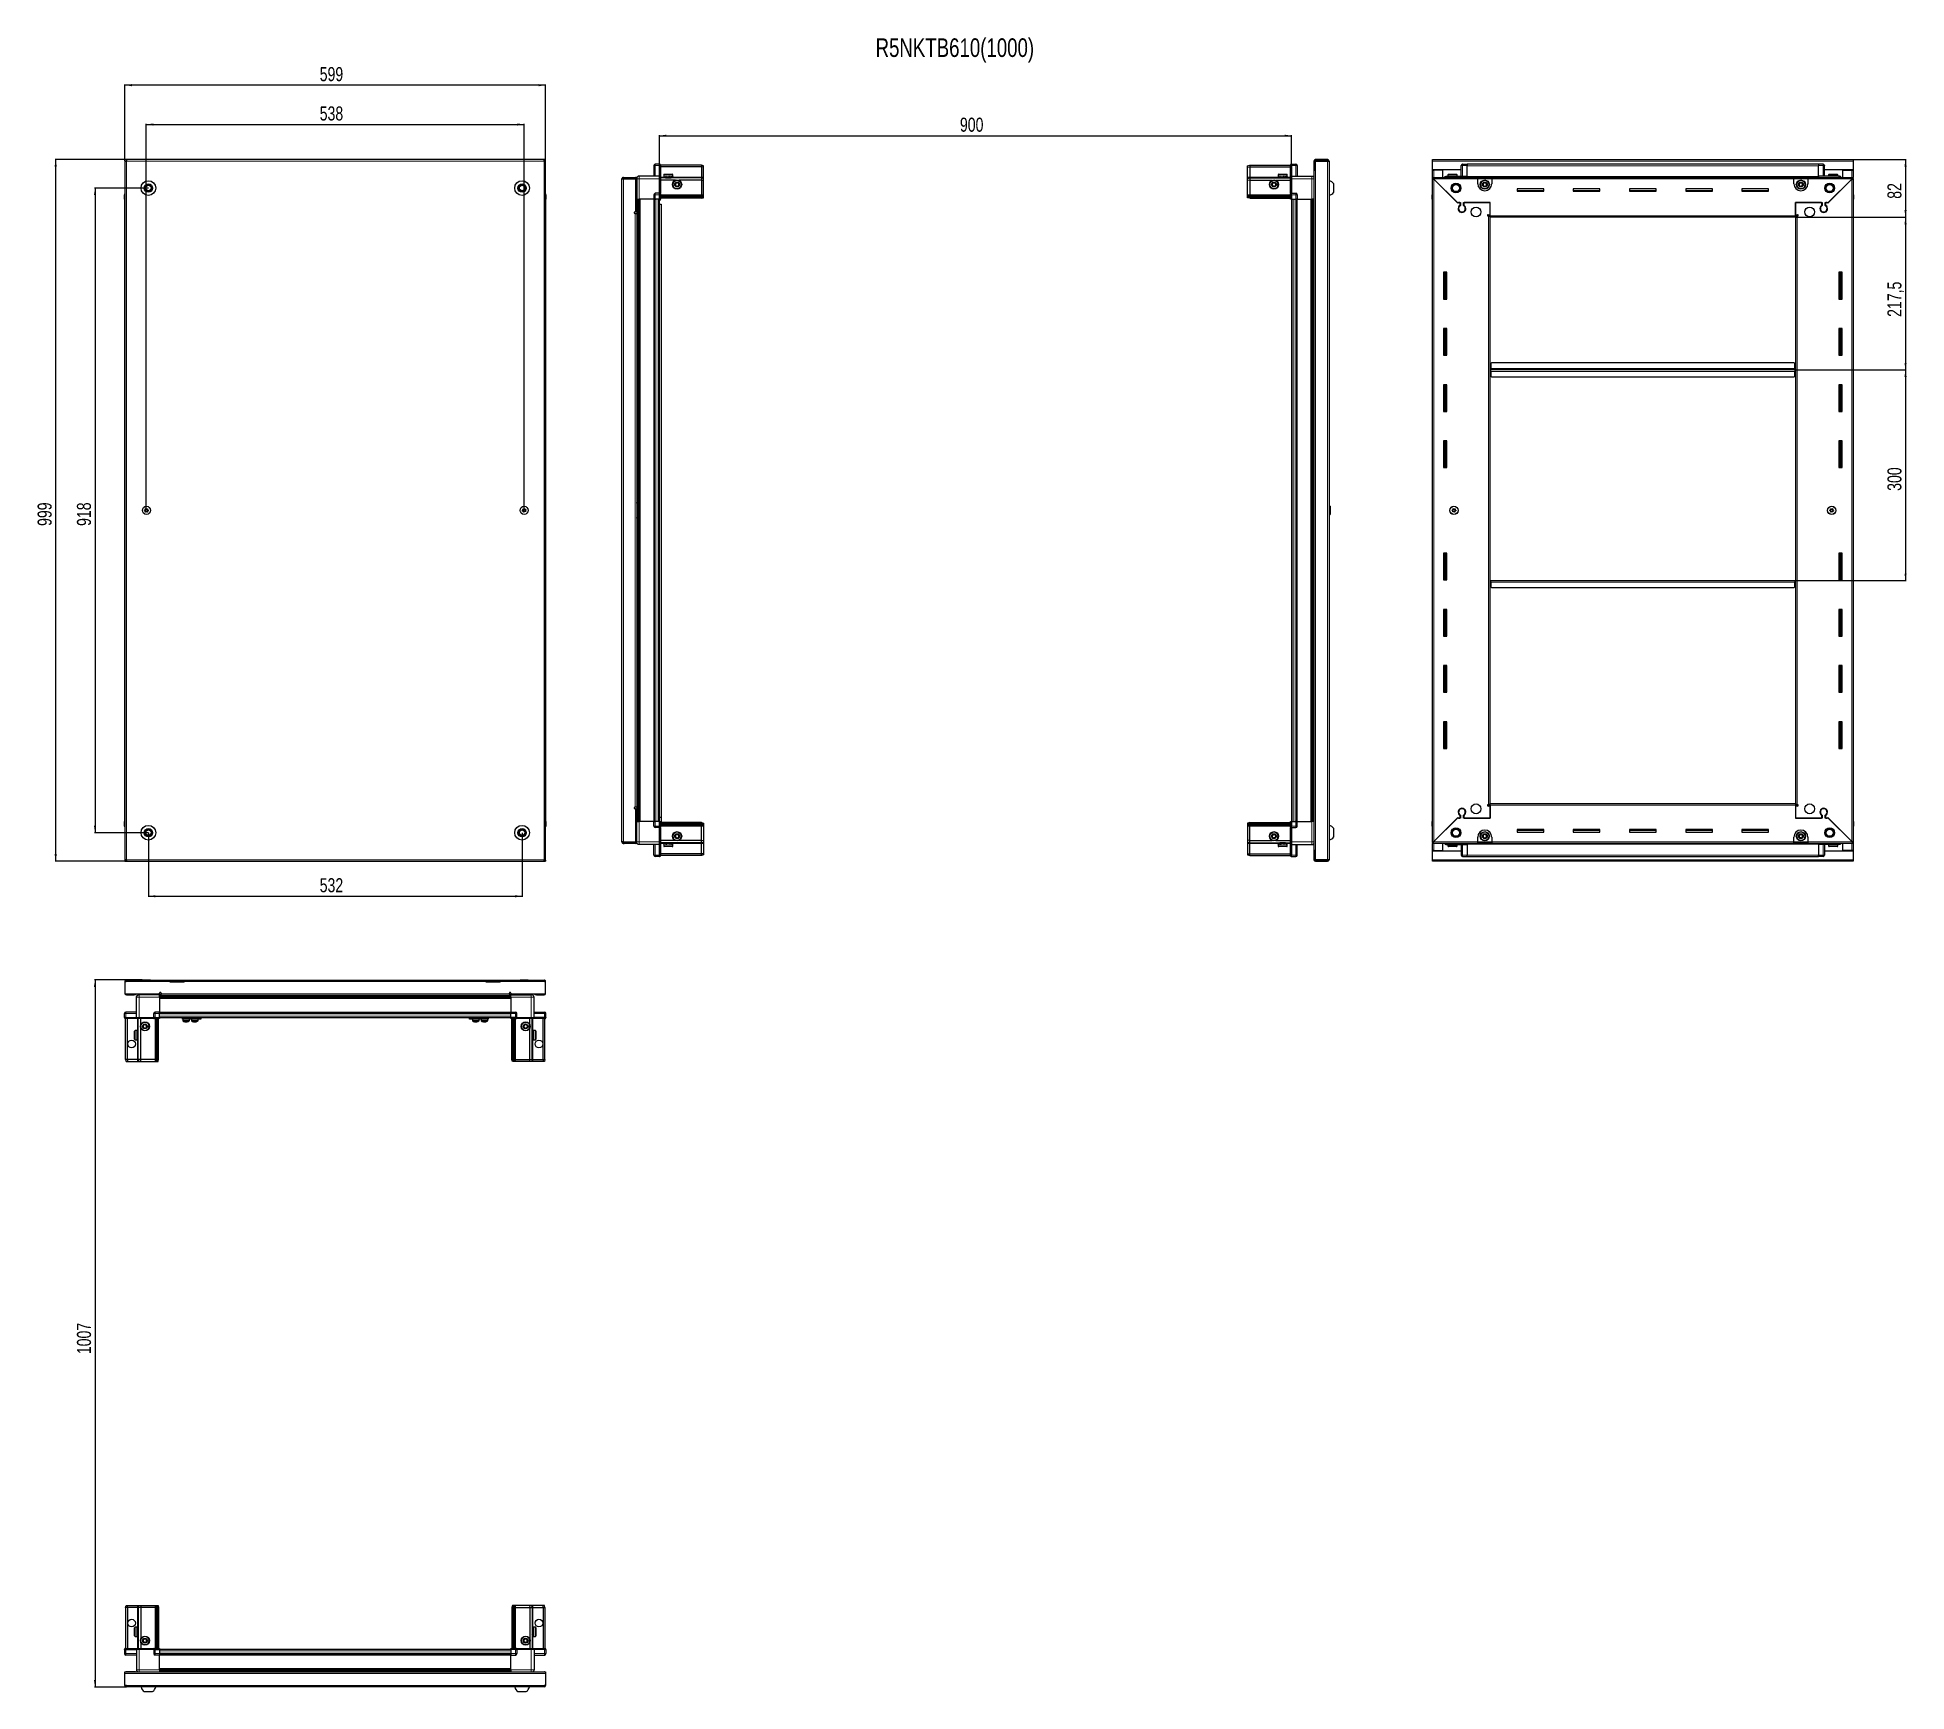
# Model space of a CAD drawing. Header units: millimetres. Extents: x 877 to 3538, y -534 to 1822.
import ezdxf

# ---------------------------------------------------------------- set-up
doc = ezdxf.new("R2010")
doc.units = ezdxf.units.MM
doc.layers.add('FORMAT', color=7, linetype='Continuous')
doc.styles.add('SLDTEXTSTYLE0', font='TXT', dxfattribs={"width": 0.75})
doc.dimstyles.new('SLDDIMSTYLE0', dxfattribs={"dimtxt": 20, "dimasz": 10, "dimexe": 0, "dimexo": 0.0625, "dimgap": 5, "dimtad": 2, "dimdec": 1, "dimrnd": 1e-09, "dimzin": 12, "dimdsep": 46, "dimtxsty": 'SLDTEXTSTYLE0', "dimsah": 1, "dimcen": 0.09, "dimadec": 0, "dimazin": 3, "dimtfac": 1, "dimtofl": 0, "dimtmove": 0, "dimatfit": 3, "dimfxl": 0, "dimfrac": 2, "dimtolj": 1, "dimtzin": 12, "dimarcsym": 0})

msp = doc.modelspace()

# ---------------------------------------------------------------- texts
at = {"layer": 'FORMAT', "insert": (2069.93, 1820.33), "char_height": 26.4583, "attachment_point": 1, "style": 'SLDTEXTSTYLE0'}
msp.add_mtext('R5NKTB610(1000)', dxfattribs=at)

# ---------------------------------------------------------------- blocks, each defined once
blk = doc.blocks.new('_D')
at = {"layer": 'FORMAT'}
for p, q in [((1001.2, 1647.7), (901.7, 1647.7)), ((902.7, 648.7), (902.7, 1647.7)), ((1001.2, 648.7), (901.7, 648.7))]:
    blk.add_line(p, q, dxfattribs=at)
for points in [[(902.7, 1647.7), (901.1, 1637.7), (904.2, 1637.7)], [(902.7, 648.7), (904.2, 658.7), (901.1, 658.7)]]:
    blk.add_solid(points, dxfattribs=at)
at = {"layer": 'FORMAT', "insert": (876.9, 1126), "char_height": 20, "attachment_point": 1, "rotation": 90, "style": 'SLDTEXTSTYLE0'}
blk.add_mtext('999', dxfattribs=at)
blk = doc.blocks.new('_D_1')
at = {"layer": 'FORMAT'}
for p, q in [((1001.2, 1647.7), (1001.2, 1754.7)), ((1600.2, 1753.7), (1001.2, 1753.7)), ((1600.2, 1647.7), (1600.2, 1754.7))]:
    blk.add_line(p, q, dxfattribs=at)
for points in [[(1001.2, 1753.7), (1011.2, 1752.1), (1011.2, 1755.2)], [(1600.2, 1753.7), (1590.2, 1755.2), (1590.2, 1752.1)]]:
    blk.add_solid(points, dxfattribs=at)
at = {"layer": 'FORMAT', "insert": (1278.5, 1779.4), "char_height": 20, "attachment_point": 1, "style": 'SLDTEXTSTYLE0'}
blk.add_mtext('599', dxfattribs=at)
blk = doc.blocks.new('_D_2')
at = {"layer": 'FORMAT'}
for p, q in [((1034.7, 689.1), (1034.7, 597.7)), ((1566.7, 689.1), (1566.7, 597.7)), ((1034.7, 598.7), (1566.7, 598.7))]:
    blk.add_line(p, q, dxfattribs=at)
for points in [[(1034.7, 598.7), (1044.7, 597.1), (1044.7, 600.2)], [(1566.7, 598.7), (1556.7, 600.2), (1556.7, 597.1)]]:
    blk.add_solid(points, dxfattribs=at)
at = {"layer": 'FORMAT', "insert": (1278.5, 624.4), "char_height": 20, "attachment_point": 1, "style": 'SLDTEXTSTYLE0'}
blk.add_mtext('532', dxfattribs=at)
blk = doc.blocks.new('_D_3')
at = {"layer": 'FORMAT'}
for p, q in [((1031.7, 1148.2), (1031.7, 1698.7)), ((1031.7, 1697.7), (1569.7, 1697.7)), ((1569.7, 1148.2), (1569.7, 1698.7))]:
    blk.add_line(p, q, dxfattribs=at)
for points in [[(1031.7, 1697.7), (1041.7, 1696.1), (1041.7, 1699.2)], [(1569.7, 1697.7), (1559.7, 1699.2), (1559.7, 1696.1)]]:
    blk.add_solid(points, dxfattribs=at)
at = {"layer": 'FORMAT', "insert": (1278.5, 1723.4), "char_height": 20, "attachment_point": 1, "style": 'SLDTEXTSTYLE0'}
blk.add_mtext('538', dxfattribs=at)
blk = doc.blocks.new('_D_4')
at = {"layer": 'FORMAT'}
for p, q in [((1034.7, 1607.2), (957.7, 1607.2)), ((958.7, 1607.2), (958.7, 689.2)), ((1034.7, 689.2), (957.7, 689.2))]:
    blk.add_line(p, q, dxfattribs=at)
for points in [[(958.7, 1607.2), (957.1, 1597.2), (960.2, 1597.2)], [(958.7, 689.2), (960.2, 699.2), (957.1, 699.2)]]:
    blk.add_solid(points, dxfattribs=at)
at = {"layer": 'FORMAT', "insert": (932.9, 1126), "char_height": 20, "attachment_point": 1, "rotation": 90, "style": 'SLDTEXTSTYLE0'}
blk.add_mtext('918', dxfattribs=at)
blk = doc.blocks.new('_D_5')
at = {"layer": 'FORMAT'}
for p, q in [((1762.2, 1591.2), (1762.2, 1682.7)), ((1762.2, 1681.7), (2662.2, 1681.7)), ((2662.2, 1591.2), (2662.2, 1682.7))]:
    blk.add_line(p, q, dxfattribs=at)
for points in [[(1762.2, 1681.7), (1772.2, 1680.1), (1772.2, 1683.2)], [(2662.2, 1681.7), (2652.2, 1683.2), (2652.2, 1680.1)]]:
    blk.add_solid(points, dxfattribs=at)
at = {"layer": 'FORMAT', "insert": (2190, 1707.4), "char_height": 20, "attachment_point": 1, "style": 'SLDTEXTSTYLE0'}
blk.add_mtext('900', dxfattribs=at)
blk = doc.blocks.new('_D_6')
at = {"layer": 'FORMAT'}
for p, q in [((3461.7, 1647.7), (3537.2, 1647.7)), ((3536.2, 1647.7), (3536.2, 1565.7)), ((3379.7, 1565.7), (3537.2, 1565.7))]:
    blk.add_line(p, q, dxfattribs=at)
for points in [[(3536.2, 1647.7), (3534.7, 1637.7), (3537.8, 1637.7)], [(3536.2, 1565.7), (3537.8, 1575.7), (3534.7, 1575.7)]]:
    blk.add_solid(points, dxfattribs=at)
at = {"layer": 'FORMAT', "insert": (3510.4, 1591.9), "char_height": 20, "attachment_point": 1, "rotation": 90, "style": 'SLDTEXTSTYLE0'}
blk.add_mtext('82', dxfattribs=at)
blk = doc.blocks.new('_D_7')
at = {"layer": 'FORMAT'}
for p, q in [((3379.7, 1565.7), (3537.2, 1565.7)), ((3536.2, 1565.7), (3536.2, 1348.2)), ((3378.7, 1348.2), (3537.2, 1348.2))]:
    blk.add_line(p, q, dxfattribs=at)
for points in [[(3536.2, 1565.7), (3534.7, 1555.7), (3537.8, 1555.7)], [(3536.2, 1348.2), (3537.8, 1358.2), (3534.7, 1358.2)]]:
    blk.add_solid(points, dxfattribs=at)
at = {"layer": 'FORMAT', "insert": (3510.4, 1423.7), "char_height": 20, "attachment_point": 1, "rotation": 90, "style": 'SLDTEXTSTYLE0'}
blk.add_mtext('217,5', dxfattribs=at)
blk = doc.blocks.new('_D_8')
at = {"layer": 'FORMAT'}
for p, q in [((3378.7, 1348.2), (3537.2, 1348.2)), ((3536.2, 1348.2), (3536.2, 1048.2)), ((3378.7, 1048.2), (3537.2, 1048.2))]:
    blk.add_line(p, q, dxfattribs=at)
for points in [[(3536.2, 1348.2), (3534.7, 1338.2), (3537.8, 1338.2)], [(3536.2, 1048.2), (3537.8, 1058.2), (3534.7, 1058.2)]]:
    blk.add_solid(points, dxfattribs=at)
at = {"layer": 'FORMAT', "insert": (3510.4, 1176), "char_height": 20, "attachment_point": 1, "rotation": 90, "style": 'SLDTEXTSTYLE0'}
blk.add_mtext('300', dxfattribs=at)
blk = doc.blocks.new('_D_9')
at = {"layer": 'FORMAT'}
for p, q in [((1026, 479.6), (957.7, 479.6)), ((958.7, 479.6), (958.7, -527.4)), ((1003.3, -527.4), (957.7, -527.4))]:
    blk.add_line(p, q, dxfattribs=at)
for points in [[(958.7, 479.6), (957.1, 469.6), (960.2, 469.6)], [(958.7, -527.4), (960.2, -517.4), (957.1, -517.4)]]:
    blk.add_solid(points, dxfattribs=at)
at = {"layer": 'FORMAT', "insert": (932.9, -53.4), "char_height": 20, "attachment_point": 1, "rotation": 90, "style": 'SLDTEXTSTYLE0'}
blk.add_mtext('1007', dxfattribs=at)

# ---------------------------------------------------------------- dimensions: what is measured, and where the dimension line sits
at = {"layer": 'FORMAT'}
for base, p1, p2, picture, middle in [((1001.17, 1753.66), (1600.17, 1647.66), (1001.17, 1647.66), '_D_1', (1300.67, 1753.66)), ((1569.67, 1697.66), (1031.67, 1148.16), (1569.67, 1148.16), '_D_3', (1300.67, 1697.66))]:
    dim = msp.add_linear_dim(base=base, p1=p1, p2=p2, dimstyle='SLDDIMSTYLE0', dxfattribs=at)
    dim.commit()
    dim.dimension.update_dxf_attribs({"geometry": picture, "text_midpoint": middle, "dimtype": 160})
for base, p1, p2, angle, picture, middle in [((2662.2, 1681.66), (1762.2, 1591.16), (2662.2, 1591.16), 0, '_D_5', (2212.2, 1681.66)), ((902.67, 1647.66), (1001.17, 648.66), (1001.17, 1647.66), 90, '_D', (902.67, 1148.16)), ((3536.23, 1565.66), (3461.73, 1647.66), (3379.73, 1565.66), 90, '_D_6', (3536.23, 1606.66)), ((958.67, 689.16), (1034.67, 1607.16), (1034.67, 689.16), 90, '_D_4', (958.67, 1148.16)), ((3536.23, 1348.16), (3379.73, 1565.66), (3378.73, 1348.16), 90, '_D_7', (3536.23, 1456.91)), ((3536.23, 1048.16), (3378.73, 1348.16), (3378.73, 1048.16), 90, '_D_8', (3536.23, 1198.16)), ((1566.67, 598.66), (1034.67, 689.16), (1566.67, 689.16), 0, '_D_2', (1300.67, 598.66)), ((958.67, -527.36), (1026.04, 479.64), (1003.27, -527.36), 90, '_D_9', (958.67, -23.86))]:
    dim = msp.add_linear_dim(base=base, p1=p1, p2=p2, angle=angle, dimstyle='SLDDIMSTYLE0', dxfattribs=at)
    dim.commit()
    dim.dimension.update_dxf_attribs({"geometry": picture, "text_midpoint": middle, "dimtype": 160})

# ---------------------------------------------------------------- linework, layer by layer
at = {"color": 7, "linetype": 'Continuous', "lineweight": 25}
for p, q in [((1001.17, 1646.16), (1001.17, 1647.66)), ((1003.27, 1647.66), (1001.17, 1647.66)), ((1001.17, 1646.16), (1003.27, 1646.16)), ((1001.17, 1646.16), (1001.17, 1645.56)), ((1001.17, 1645.56), (1001.17, 650.76)), ((1001.17, 1645.56), (1003.27, 1645.56)), ((1598.07, 1647.66), (1003.27, 1647.66)), ((1003.27, 1647.66), (1003.27, 1645.56)), ((1598.07, 1645.56), (1598.07, 1647.66)), ((1600.17, 1647.66), (1598.07, 1647.66)), ((1598.07, 1646.16), (1600.17, 1646.16)), ((1598.07, 1645.56), (1600.17, 1645.56)), ((1600.17, 1646.16), (1600.17, 1647.66)), ((1600.17, 1645.56), (1600.17, 1646.16)), ((1600.17, 650.76), (1600.17, 1645.56)), ((1762.35, 1624.16), (1733.35, 1624.16)), ((1754.35, 1639.16), (1754.35, 1624.16)), ((1762.35, 1641.16), (1756.35, 1641.16)), ((1762.35, 1641.16), (1762.68, 1641.16)), ((1762.35, 1641.16), (1762.35, 1639.16)), ((1762.35, 1624.36), (1762.35, 1639.16)), ((1762.35, 1624.36), (1762.35, 1639.16)), ((1762.35, 1624.16), (1762.35, 1624.36)), ((1762.35, 1624.16), (1763.55, 1624.16)), ((1762.35, 1620.16), (1762.35, 1624.16)), ((1763.55, 1640.66), (1762.68, 1641.16)), ((1763.55, 1639.16), (1763.55, 1640.66)), ((1821.85, 1639.66), (1763.55, 1639.66)), ((1763.55, 1639.16), (1763.55, 1624.36)), ((1821.85, 1637.16), (1763.55, 1637.16)), ((1763.55, 1624.36), (1763.55, 1624.16)), ((1763.55, 1624.16), (1763.55, 1620.16)), ((1768.35, 1626.06), (1768.35, 1623.66)), ((1768.35, 1623.66), (1768.35, 1623.16)), ((1768.67, 1623.66), (1768.48, 1623.66)), ((1768.48, 1623.66), (1768.48, 1623.16)), ((1768.67, 1623.66), (1768.67, 1623.16)), ((1769.15, 1626.86), (1776.32, 1626.86)), ((1769.6, 1623.66), (1769.2, 1623.66)), ((1769.2, 1623.66), (1769.2, 1623.16)), ((1769.6, 1623.66), (1769.6, 1623.16)), ((1771.04, 1623.66), (1770.47, 1623.66)), ((1770.47, 1623.66), (1770.47, 1623.16)), ((1771.04, 1623.66), (1771.04, 1623.16)), ((1772.86, 1623.66), (1772.17, 1623.66)), ((1772.17, 1623.66), (1772.17, 1623.16)), ((1772.86, 1623.66), (1772.86, 1623.16)), ((1774.87, 1623.66), (1774.13, 1623.66)), ((1774.13, 1623.66), (1774.13, 1623.16)), ((1774.36, 1623.66), (1774.36, 1623.16)), ((1774.86, 1623.66), (1774.86, 1623.16)), ((1774.87, 1623.66), (1774.87, 1623.16)), ((1776.88, 1623.66), (1776.16, 1623.66)), ((1776.16, 1623.66), (1776.16, 1623.16)), ((1776.22, 1623.66), (1776.22, 1623.16)), ((1776.32, 1626.86), (1780.55, 1626.86)), ((1776.88, 1623.66), (1776.88, 1623.16)), ((1778.69, 1623.66), (1778.07, 1623.66)), ((1778.07, 1623.66), (1778.07, 1623.16)), ((1778.69, 1623.66), (1778.69, 1623.16)), ((1780.12, 1623.66), (1779.65, 1623.66)), ((1779.65, 1623.66), (1779.65, 1623.16)), ((1780.12, 1623.66), (1780.12, 1623.16)), ((1781.04, 1623.66), (1780.77, 1623.66)), ((1780.77, 1623.66), (1780.77, 1623.16)), ((1781.04, 1623.66), (1781.04, 1623.16)), ((1781.35, 1623.66), (1781.31, 1623.66)), ((1781.31, 1623.66), (1781.31, 1623.16)), ((1781.35, 1623.66), (1781.35, 1626.06)), ((1781.35, 1623.66), (1781.35, 1623.16)), ((1821.85, 1639.66), (1821.85, 1637.16)), ((1824.85, 1638.85), (1821.85, 1639.66)), ((1821.85, 1637.16), (1821.85, 1622.66)), ((1824.85, 1637), (1821.85, 1637.16)), ((1824.85, 1637), (1824.85, 1638.85)), ((1824.85, 1622.66), (1824.85, 1637)), ((2599.55, 1638.85), (2602.55, 1639.66)), ((2599.55, 1637), (2599.55, 1638.85)), ((2599.55, 1637), (2602.55, 1637.16)), ((2599.55, 1622.66), (2599.55, 1637)), ((2602.55, 1639.66), (2602.55, 1637.16)), ((2602.55, 1639.66), (2660.85, 1639.66)), ((2602.55, 1637.16), (2602.55, 1622.66)), ((2602.55, 1637.16), (2660.85, 1637.16)), ((2643.05, 1626.06), (2643.05, 1623.16)), ((2643.21, 1623.66), (2643.09, 1623.66)), ((2643.09, 1623.66), (2643.09, 1623.16)), ((2643.21, 1623.66), (2643.21, 1623.16)), ((2643.96, 1623.66), (2643.62, 1623.66)), ((2643.62, 1623.66), (2643.62, 1623.16)), ((2643.85, 1626.86), (2655.25, 1626.86)), ((2643.96, 1623.66), (2643.96, 1623.16)), ((2645.25, 1623.66), (2644.73, 1623.66)), ((2644.73, 1623.66), (2644.73, 1623.16)), ((2645.25, 1623.66), (2645.25, 1623.16)), ((2646.97, 1623.66), (2646.31, 1623.66)), ((2646.31, 1623.66), (2646.31, 1623.16)), ((2646.97, 1623.66), (2646.97, 1623.16)), ((2648.94, 1623.66), (2648.21, 1623.66)), ((2648.21, 1623.66), (2648.21, 1623.16)), ((2648.64, 1623.66), (2648.64, 1623.16)), ((2648.94, 1623.66), (2648.94, 1623.16)), ((2650.97, 1623.66), (2650.24, 1623.66)), ((2650.24, 1623.66), (2650.24, 1623.16)), ((2650.51, 1623.66), (2650.51, 1623.16)), ((2650.97, 1623.66), (2650.97, 1623.16)), ((2652.86, 1623.66), (2652.2, 1623.66)), ((2652.2, 1623.66), (2652.2, 1623.16)), ((2652.86, 1623.66), (2652.86, 1623.16)), ((2654.43, 1623.66), (2653.91, 1623.66)), ((2653.91, 1623.66), (2653.91, 1623.16)), ((2654.43, 1623.66), (2654.43, 1623.16)), ((2655.52, 1623.66), (2655.18, 1623.66)), ((2655.18, 1623.66), (2655.18, 1623.16)), ((2655.52, 1623.66), (2655.52, 1623.16)), ((2656.02, 1623.66), (2655.91, 1623.66)), ((2655.91, 1623.66), (2655.91, 1623.16)), ((2656.02, 1623.66), (2656.02, 1623.16)), ((2656.05, 1623.16), (2656.05, 1626.06)), ((2661.71, 1641.16), (2660.85, 1640.66)), ((2661.71, 1641.16), (2660.85, 1640.66)), ((2660.85, 1640.66), (2660.85, 1639.16)), ((2660.85, 1624.36), (2660.85, 1639.16)), ((2660.85, 1624.16), (2660.85, 1624.36)), ((2662.05, 1624.16), (2660.85, 1624.16)), ((2660.85, 1620.16), (2660.85, 1624.16)), ((2662.05, 1641.16), (2661.71, 1641.16)), ((2662.05, 1641.16), (2661.71, 1641.16)), ((2662.05, 1639.16), (2662.05, 1641.16)), ((2662.05, 1641.16), (2662.05, 1641.16)), ((2662.05, 1641.16), (2668.05, 1641.16)), ((2662.05, 1639.16), (2662.05, 1624.36)), ((2662.05, 1624.36), (2662.05, 1624.16)), ((2662.05, 1624.16), (2662.05, 1620.16)), ((2662.05, 1624.16), (2691.05, 1624.16)), ((2670.05, 1639.16), (2670.05, 1624.16)), ((2693.95, 1632.66), (2693.95, 663.66)), ((2693.95, 1632.66), (2696.05, 1632.66)), ((2694.05, 1645.56), (2694.05, 1633.16)), ((2694.05, 1633.16), (2695.55, 1633.16)), ((2695.55, 1645.56), (2695.55, 1633.16)), ((2696.05, 1632.66), (2696.05, 1645.56)), ((2696.05, 1645.56), (2713.45, 1645.56)), ((2713.45, 1647.66), (2696.15, 1647.66)), ((2713.45, 1646.16), (2696.15, 1646.16)), ((2713.45, 1646.16), (2713.45, 1647.66)), ((2713.45, 1645.56), (2715.55, 1645.56)), ((2715.55, 1645.56), (2715.55, 650.76)), ((2862.73, 1647.66), (3461.73, 1647.66)), ((2862.73, 1645.56), (2862.73, 1647.66)), ((2862.73, 1633.16), (2862.73, 1645.56)), ((2903.73, 1633.16), (2862.73, 1633.16)), ((2862.73, 1632.66), (2862.73, 1633.16)), ((2862.73, 1622.41), (2862.73, 1632.66)), ((2862.73, 1632.66), (2864.83, 1632.66)), ((2864.23, 1632.66), (2864.23, 1633.16)), ((2877.73, 1632.66), (2864.83, 1632.66)), ((2877.73, 1622.41), (2877.73, 1632.66)), ((2883.23, 1624.16), (2912.23, 1624.16)), ((2884.73, 1626.06), (2884.73, 1624.16)), ((2885.53, 1626.86), (2896.93, 1626.86)), ((2897.73, 1624.16), (2897.73, 1626.06)), ((2903.73, 1624.16), (2903.73, 1639.16)), ((2904.41, 1640.66), (2904.41, 1640.66)), ((2905.73, 1641.16), (2912.23, 1641.16)), ((2905.73, 1641.16), (2912.23, 1641.16)), ((2912.16, 1622.41), (2912.23, 1624.13)), ((2912.23, 1641.16), (2912.23, 1641.16)), ((2912.23, 1641.16), (2912.23, 1641.16)), ((2912.23, 1641.16), (2912.23, 1639.16)), ((3412.23, 1641.01), (2912.23, 1641.01)), ((2912.23, 1624.16), (2912.23, 1639.16)), ((2912.23, 1624.16), (2912.23, 1623.66)), ((3412.23, 1641.16), (3412.23, 1641.16)), ((3418.73, 1641.16), (3412.23, 1641.16)), ((3418.73, 1641.16), (3412.23, 1641.16)), ((3412.23, 1641.16), (3412.23, 1639.16)), ((3412.23, 1624.16), (3412.23, 1639.16)), ((3412.23, 1624.16), (3412.23, 1623.66)), ((3441.23, 1624.16), (3412.23, 1624.16)), ((3412.23, 1624.13), (3412.31, 1622.41)), ((3420.73, 1639.16), (3420.73, 1639.16)), ((3420.73, 1624.16), (3420.73, 1639.16)), ((3461.73, 1633.16), (3420.73, 1633.16)), ((3426.73, 1626.06), (3426.73, 1624.16)), ((3427.53, 1626.86), (3438.93, 1626.86)), ((3439.73, 1624.16), (3439.73, 1626.06)), ((3446.73, 1632.66), (3459.63, 1632.66)), ((3446.73, 1622.41), (3446.73, 1632.66)), ((3459.63, 1632.66), (3461.73, 1632.66)), ((3460.23, 1632.66), (3460.23, 1633.16)), ((3461.73, 1647.66), (3461.73, 1645.56)), ((3461.73, 1645.56), (3461.73, 1633.16)), ((3461.73, 1632.66), (3461.73, 1633.16)), ((3461.73, 1632.66), (3461.73, 1622.41)), ((1000.67, 1597.66), (1000.67, 1591.16)), ((1000.67, 1591.16), (1000.67, 1597.66)), ((1600.17, 1598.98), (1600.17, 1598.98)), ((1600.67, 1597.66), (1600.67, 1591.16)), ((1600.67, 1591.16), (1600.67, 1597.66)), ((1710.35, 1620.31), (1708.85, 1620.31)), ((1708.85, 1619.81), (1708.85, 1620.31)), ((1708.85, 676.51), (1708.85, 1619.81)), ((1710.95, 1620.91), (1710.95, 1622.41)), ((1710.95, 1622.41), (1711.85, 1622.41)), ((1710.95, 1620.91), (1711.85, 1620.91)), ((1710.95, 1620.41), (1728.35, 1620.41)), ((1711.85, 1620.91), (1711.85, 1622.41)), ((1711.85, 1622.41), (1728.35, 1622.41)), ((1711.85, 1620.91), (1728.35, 1620.91)), ((1728.35, 1620.91), (1728.35, 1622.41)), ((1729.85, 1620.41), (1728.35, 1620.41)), ((1728.35, 1620.41), (1728.35, 1572.91)), ((1729.85, 1620.16), (1729.85, 1591.16)), ((1754.35, 1597.66), (1754.35, 1591.16)), ((1762.35, 1599.66), (1756.35, 1599.66)), ((1762.35, 1599.86), (1762.35, 1620.16)), ((1762.35, 1599.66), (1762.35, 1599.86)), ((1762.35, 1599.66), (1762.35, 1597.66)), ((1762.35, 1599.66), (1763.55, 1599.66)), ((1762.35, 1591.16), (1762.35, 1597.66)), ((1762.35, 1591.16), (1762.35, 1597.66)), ((1762.68, 1591.16), (1762.68, 1597.66)), ((1821.85, 1621.66), (1763.55, 1621.66)), ((1763.55, 1620.16), (1763.55, 1599.86)), ((1784.85, 1618.16), (1763.55, 1618.16)), ((1763.55, 1599.86), (1763.55, 1599.66)), ((1763.55, 1598.98), (1763.55, 1599.66)), ((1763.55, 1598.98), (1763.55, 1591.16)), ((1768.35, 1623.16), (1768.48, 1623.16)), ((1768.48, 1623.16), (1768.67, 1623.16)), ((1768.67, 1623.16), (1769.2, 1623.16)), ((1769.2, 1623.16), (1769.6, 1623.16)), ((1769.6, 1623.16), (1770.47, 1623.16)), ((1770.45, 1623.16), (1770.45, 1623.06)), ((1770.45, 1623.06), (1779.25, 1623.06)), ((1770.47, 1623.16), (1771.04, 1623.16)), ((1770.85, 1622.66), (1771.54, 1622.18)), ((1770.85, 1622.66), (1775.88, 1622.66)), ((1771.54, 1622.18), (1770.85, 1621.69)), ((1770.85, 1621.69), (1770.85, 1621.66)), ((1770.85, 1621.69), (1775.88, 1621.69)), ((1771.04, 1623.16), (1772.17, 1623.16)), ((1771.54, 1622.18), (1775.7, 1622.18)), ((1772.17, 1623.16), (1772.86, 1623.16)), ((1772.86, 1623.16), (1774.13, 1623.16)), ((1774.13, 1623.16), (1774.36, 1623.16)), ((1774.86, 1623.16), (1774.87, 1623.16)), ((1774.87, 1623.16), (1776.16, 1623.16)), ((1775.7, 1622.18), (1778.16, 1622.18)), ((1775.88, 1622.66), (1778.85, 1622.66)), ((1775.88, 1621.69), (1778.85, 1621.69)), ((1776.22, 1623.16), (1776.88, 1623.16)), ((1776.88, 1623.16), (1778.07, 1623.16)), ((1778.07, 1623.16), (1778.69, 1623.16)), ((1778.16, 1622.18), (1778.85, 1622.66)), ((1778.85, 1621.69), (1778.16, 1622.18)), ((1778.69, 1623.16), (1779.65, 1623.16)), ((1778.85, 1621.66), (1778.85, 1621.69)), ((1779.25, 1623.06), (1779.25, 1623.16)), ((1779.65, 1623.16), (1780.12, 1623.16)), ((1780.12, 1623.16), (1780.77, 1623.16)), ((1780.77, 1623.16), (1781.04, 1623.16)), ((1781.04, 1623.16), (1781.31, 1623.16)), ((1781.31, 1623.16), (1781.35, 1623.16)), ((1821.85, 1618.16), (1789.85, 1618.16)), ((1821.85, 1622.66), (1821.85, 1621.66)), ((1821.85, 1621.66), (1821.85, 1618.16)), ((1824.85, 1620.85), (1821.85, 1621.66)), ((1821.85, 1618.16), (1821.85, 1597.66)), ((1821.85, 1618.16), (1824.85, 1617.83)), ((1821.85, 1597.66), (1821.85, 1596.66)), ((1824.85, 1620.85), (1824.85, 1622.66)), ((1824.85, 1617.83), (1824.85, 1620.85)), ((1824.85, 1597.66), (1824.85, 1617.83)), ((1824.85, 1595.85), (1824.85, 1597.66)), ((2599.55, 1620.85), (2599.55, 1622.66)), ((2599.55, 1620.85), (2602.55, 1621.66)), ((2599.55, 1617.83), (2599.55, 1620.85)), ((2602.55, 1618.16), (2599.55, 1617.83)), ((2599.55, 1597.66), (2599.55, 1617.83)), ((2599.55, 1595.85), (2599.55, 1597.66)), ((2602.55, 1622.66), (2602.55, 1621.66)), ((2602.55, 1621.66), (2602.55, 1618.16)), ((2602.55, 1621.66), (2660.85, 1621.66)), ((2602.55, 1618.16), (2602.55, 1597.66)), ((2602.55, 1618.16), (2634.55, 1618.16)), ((2602.55, 1597.66), (2602.55, 1596.66)), ((2639.55, 1618.16), (2660.85, 1618.16)), ((2643.05, 1623.16), (2643.09, 1623.16)), ((2643.09, 1623.16), (2643.21, 1623.16)), ((2643.21, 1623.16), (2643.62, 1623.16)), ((2643.62, 1623.16), (2643.96, 1623.16)), ((2643.96, 1623.16), (2644.73, 1623.16)), ((2644.73, 1623.16), (2645.25, 1623.16)), ((2645.15, 1623.16), (2645.15, 1623.06)), ((2645.15, 1623.06), (2653.95, 1623.06)), ((2645.25, 1623.16), (2646.31, 1623.16)), ((2645.55, 1622.66), (2646.24, 1622.18)), ((2645.55, 1622.66), (2653.55, 1622.66)), ((2646.24, 1622.18), (2645.55, 1621.69)), ((2645.55, 1621.69), (2645.55, 1621.66)), ((2645.55, 1621.69), (2653.55, 1621.69)), ((2646.24, 1622.18), (2652.86, 1622.18)), ((2646.31, 1623.16), (2646.97, 1623.16)), ((2646.97, 1623.16), (2648.21, 1623.16)), ((2648.21, 1623.16), (2648.64, 1623.16)), ((2648.94, 1623.16), (2650.24, 1623.16)), ((2650.51, 1623.16), (2650.97, 1623.16)), ((2650.97, 1623.16), (2652.2, 1623.16)), ((2652.2, 1623.16), (2652.86, 1623.16)), ((2652.86, 1623.16), (2653.91, 1623.16)), ((2652.86, 1622.18), (2653.55, 1622.66)), ((2653.55, 1621.69), (2652.86, 1622.18)), ((2653.55, 1621.66), (2653.55, 1621.69)), ((2653.91, 1623.16), (2654.43, 1623.16)), ((2653.95, 1623.06), (2653.95, 1623.16)), ((2654.43, 1623.16), (2655.18, 1623.16)), ((2655.18, 1623.16), (2655.52, 1623.16)), ((2655.52, 1623.16), (2655.91, 1623.16)), ((2655.91, 1623.16), (2656.02, 1623.16)), ((2656.02, 1623.16), (2656.05, 1623.16)), ((2660.85, 1599.86), (2660.85, 1620.16)), ((2660.85, 1599.66), (2660.85, 1599.86)), ((2662.05, 1599.66), (2660.85, 1599.66)), ((2660.85, 1599.66), (2660.85, 1598.98)), ((2660.85, 1591.16), (2660.85, 1598.98)), ((2661.71, 1597.66), (2661.71, 1591.16)), ((2662.05, 1620.16), (2662.05, 1599.86)), ((2662.05, 1599.86), (2662.05, 1599.66)), ((2662.05, 1597.66), (2662.05, 1599.66)), ((2662.05, 1597.66), (2662.05, 1599.66)), ((2662.05, 1599.66), (2668.05, 1599.66)), ((2662.05, 1597.66), (2662.05, 1591.16)), ((2670.05, 1597.66), (2670.05, 1591.16)), ((2722.15, 1601.16), (2722.15, 1613.16)), ((2862.23, 1597.66), (2862.23, 1591.16)), ((2862.23, 1591.16), (2862.23, 1597.66)), ((2862.73, 1620.91), (2862.73, 1622.41)), ((2862.73, 1622.41), (2863.73, 1622.41)), ((2862.73, 1620.41), (2862.73, 1620.91)), ((2862.73, 1620.91), (2863.73, 1620.91)), ((2862.73, 675.91), (2862.73, 1620.41)), ((2864.23, 1620.41), (2862.73, 1620.41)), ((2863.73, 1620.91), (2863.73, 1622.41)), ((2863.73, 1622.41), (2927.23, 1622.41)), ((2864.33, 1620.31), (2898.23, 1586.41)), ((2898.93, 1585.71), (2864.83, 1619.81)), ((2912.23, 1623.01), (3412.23, 1623.01)), ((2927.23, 1620.31), (2927.23, 1622.41)), ((2927.23, 1622.41), (2947.23, 1622.41)), ((2927.23, 1620.91), (2947.23, 1620.91)), ((2927.23, 1613.41), (2927.23, 1620.31)), ((2947.23, 1622.41), (3377.23, 1622.41)), ((2947.23, 1622.41), (2947.23, 1620.31)), ((2947.23, 1620.31), (2947.23, 1613.41)), ((3021.23, 1606.16), (2983.23, 1606.16)), ((2983.23, 1606.16), (2983.23, 1602.66)), ((3021.23, 1603.41), (2983.23, 1603.41)), ((2983.23, 1602.66), (3021.23, 1602.66)), ((3021.23, 1602.66), (3021.23, 1606.16)), ((3101.23, 1606.16), (3063.23, 1606.16)), ((3063.23, 1606.16), (3063.23, 1602.66)), ((3101.23, 1603.41), (3063.23, 1603.41)), ((3063.23, 1602.66), (3101.23, 1602.66)), ((3101.23, 1602.66), (3101.23, 1606.16)), ((3181.23, 1606.16), (3143.23, 1606.16)), ((3143.23, 1606.16), (3143.23, 1602.66)), ((3181.23, 1603.41), (3143.23, 1603.41)), ((3143.23, 1602.66), (3181.23, 1602.66)), ((3181.23, 1602.66), (3181.23, 1606.16)), ((3261.23, 1606.16), (3223.23, 1606.16)), ((3223.23, 1606.16), (3223.23, 1602.66)), ((3261.23, 1603.41), (3223.23, 1603.41)), ((3223.23, 1602.66), (3261.23, 1602.66)), ((3261.23, 1602.66), (3261.23, 1606.16)), ((3341.23, 1606.16), (3303.23, 1606.16)), ((3303.23, 1606.16), (3303.23, 1602.66)), ((3341.23, 1603.41), (3303.23, 1603.41)), ((3303.23, 1602.66), (3341.23, 1602.66)), ((3341.23, 1602.66), (3341.23, 1606.16)), ((3377.23, 1620.31), (3377.23, 1622.41)), ((3377.23, 1622.41), (3397.23, 1622.41)), ((3377.23, 1620.91), (3397.23, 1620.91)), ((3377.23, 1613.41), (3377.23, 1620.31)), ((3397.23, 1622.41), (3460.73, 1622.41)), ((3397.23, 1622.41), (3397.23, 1620.31)), ((3397.23, 1620.31), (3397.23, 1613.41)), ((3459.63, 1619.81), (3425.53, 1585.71)), ((3426.23, 1586.41), (3460.13, 1620.31)), ((3460.23, 1620.41), (3461.73, 1620.41)), ((3460.73, 1620.91), (3460.73, 1622.41)), ((3460.73, 1622.41), (3461.73, 1622.41)), ((3460.73, 1620.91), (3461.73, 1620.91)), ((3461.73, 1620.91), (3461.73, 1622.41)), ((3461.73, 1620.91), (3461.73, 1620.41)), ((3461.73, 1620.41), (3461.73, 675.91)), ((3461.73, 1598.98), (3461.73, 1598.98)), ((3462.23, 1597.66), (3462.23, 1591.16)), ((3462.23, 1591.16), (3462.23, 1597.66)), ((1000.67, 1591.16), (1000.67, 1591.16)), ((1001.17, 1591.16), (1000.67, 1591.16)), ((1000.82, 1591.16), (1000.82, 705.16)), ((1600.17, 1591.16), (1600.67, 1591.16)), ((1600.52, 705.16), (1600.52, 1591.16)), ((1600.67, 1591.16), (1600.67, 1591.16)), ((1600.67, 1591.16), (1600.67, 1591.16)), ((1728.35, 1572.91), (1727, 1572.91)), ((1727, 1570.91), (1727.75, 1570.91)), ((1727.75, 1570.91), (1729.85, 1570.91)), ((1728.35, 1593.91), (1729.85, 1593.91)), ((1729.85, 1591.16), (1728.35, 1591.16)), ((1729.85, 1570.91), (1729.85, 725.41)), ((1730.5, 705.16), (1730.5, 1591.16)), ((1732.29, 1591.16), (1732.29, 705.16)), ((1732.33, 1591.16), (1732.33, 705.16)), ((1754.35, 1591.16), (1733.35, 1591.16)), ((1754.35, 1591.16), (1756.35, 1591.16)), ((1755, 705.16), (1755, 1591.16)), ((1762.35, 1591.16), (1756.35, 1591.16)), ((1762.2, 705.16), (1762.2, 1591.16)), ((1762.2, 1584.16), (1764.7, 1584.16)), ((1762.35, 1591.16), (1762.68, 1591.16)), ((1762.35, 1591.16), (1762.35, 1591.16)), ((1763.55, 1591.16), (1762.68, 1591.16)), ((1762.68, 1591.16), (1762.68, 1591.16)), ((1821.85, 1596.66), (1763.55, 1596.66)), ((1821.85, 1595.66), (1763.55, 1595.66)), ((1821.85, 1594.16), (1763.55, 1594.16)), ((1821.85, 1592.66), (1763.55, 1592.66)), ((1764.7, 1584.16), (1764.7, 710.66)), ((1821.85, 1596.66), (1821.85, 1595.66)), ((1821.85, 1596.66), (1824.85, 1595.85)), ((1821.85, 1595.66), (1821.85, 1594.16)), ((1821.85, 1595.66), (1824.85, 1595.11)), ((1821.85, 1594.16), (1824.85, 1594.61)), ((1821.85, 1594.16), (1821.85, 1592.66)), ((1821.85, 1592.66), (1824.85, 1593.46)), ((1824.85, 1595.11), (1824.85, 1595.85)), ((1824.85, 1594.61), (1824.85, 1595.11)), ((1824.85, 1593.46), (1824.85, 1594.61)), ((2602.55, 1596.66), (2599.55, 1595.85)), ((2599.55, 1595.11), (2599.55, 1595.85)), ((2602.55, 1595.66), (2599.55, 1595.11)), ((2599.55, 1594.61), (2599.55, 1595.11)), ((2602.55, 1594.16), (2599.55, 1594.61)), ((2599.55, 1593.46), (2599.55, 1594.61)), ((2602.55, 1592.66), (2599.55, 1593.46)), ((2602.55, 1596.66), (2602.55, 1595.66)), ((2602.55, 1596.66), (2660.85, 1596.66)), ((2602.55, 1595.66), (2660.85, 1595.66)), ((2602.55, 1595.66), (2602.55, 1594.16)), ((2602.55, 1594.16), (2602.55, 1592.66)), ((2602.55, 1594.16), (2660.85, 1594.16)), ((2602.55, 1592.66), (2660.85, 1592.66)), ((2661.71, 1591.16), (2660.85, 1591.16)), ((2662.05, 1591.16), (2661.71, 1591.16)), ((2662.05, 1591.16), (2668.05, 1591.16)), ((2662.2, 1591.16), (2662.2, 705.16)), ((2670.05, 1591.16), (2668.05, 1591.16)), ((2669.4, 1591.16), (2669.4, 705.16)), ((2670.05, 1591.16), (2691.05, 1591.16)), ((2692.07, 705.16), (2692.07, 1591.16)), ((2692.11, 705.16), (2692.11, 1591.16)), ((2693.9, 1591.16), (2693.9, 705.16)), ((2862.23, 1591.16), (2862.23, 1591.16)), ((2862.73, 1591.16), (2862.23, 1591.16)), ((2862.38, 1591.16), (2862.38, 705.16)), ((2898.23, 1586.41), (2902.43, 1586.41)), ((2899.63, 1586.41), (2898.93, 1585.71)), ((2901.73, 1586.41), (2899.63, 1586.41)), ((2901.73, 1586.41), (2901.73, 1582.52)), ((2902.43, 1586.41), (2902.43, 1582.12)), ((2902.73, 1573.55), (2902.73, 1572.79)), ((2907.03, 1586.41), (2944.73, 1586.41)), ((2907.03, 1582.12), (2907.03, 1586.41)), ((2907.73, 1582.52), (2907.73, 1586.41)), ((2944.73, 1586.41), (2907.73, 1586.41)), ((2944.73, 1567.76), (2944.73, 1586.41)), ((2944.73, 1569.16), (2944.73, 1586.41)), ((3379.73, 1586.41), (3417.43, 1586.41)), ((3379.73, 1567.76), (3379.73, 1586.41)), ((3379.73, 1586.41), (3379.73, 1569.16)), ((3416.73, 1586.41), (3379.73, 1586.41)), ((3416.73, 1586.41), (3416.73, 1582.52)), ((3417.43, 1586.41), (3417.43, 1582.12)), ((3421.73, 1573.55), (3421.73, 1572.79)), ((3422.03, 1586.41), (3426.23, 1586.41)), ((3422.03, 1582.12), (3422.03, 1586.41)), ((3424.83, 1586.41), (3422.73, 1586.41)), ((3422.73, 1582.52), (3422.73, 1586.41)), ((3425.53, 1585.71), (3424.83, 1586.41)), ((3461.73, 1591.16), (3462.23, 1591.16)), ((3462.08, 705.16), (3462.08, 1591.16)), ((3462.23, 1591.16), (3462.23, 1591.16)), ((3462.23, 1591.16), (3462.23, 1591.16)), ((2941.88, 1569.16), (2944.73, 1569.16)), ((2942.63, 1567.16), (2941.88, 1567.16)), ((2942.63, 1567.16), (2944.73, 1567.16)), ((2944.73, 1568.16), (2942.73, 1568.16)), ((2942.73, 1568.16), (2942.73, 1567.16)), ((2944.73, 1565.66), (2944.73, 1567.76)), ((3379.73, 1565.66), (2944.73, 1565.66)), ((2944.73, 730.66), (2944.73, 1565.66)), ((3379.73, 1569.16), (3382.58, 1569.16)), ((3381.73, 1568.16), (3379.73, 1568.16)), ((3379.73, 1567.76), (3379.73, 1565.66)), ((3379.73, 1567.16), (3381.83, 1567.16)), ((3379.73, 1565.66), (3379.73, 730.66)), ((3381.73, 1567.16), (3381.73, 1568.16)), ((3382.58, 1567.16), (3381.83, 1567.16)), ((2883.23, 1487.16), (2878.23, 1487.16)), ((2878.23, 1487.16), (2878.23, 1449.16)), ((2880.38, 1449.16), (2880.38, 1487.16)), ((2882.17, 1449.16), (2882.17, 1487.16)), ((2882.21, 1449.16), (2882.21, 1487.16)), ((2883.23, 1449.16), (2883.23, 1487.16)), ((3441.23, 1487.16), (3441.23, 1449.16)), ((3446.23, 1487.16), (3441.23, 1487.16)), ((3442.25, 1487.16), (3442.25, 1449.16)), ((3442.29, 1487.16), (3442.29, 1449.16)), ((3444.08, 1487.16), (3444.08, 1449.16)), ((3446.23, 1449.16), (3446.23, 1487.16)), ((2878.23, 1449.16), (2883.23, 1449.16)), ((3441.23, 1449.16), (3446.23, 1449.16)), ((2883.23, 1407.16), (2878.23, 1407.16)), ((2878.23, 1407.16), (2878.23, 1369.16)), ((2880.38, 1369.16), (2880.38, 1407.16)), ((2882.17, 1369.16), (2882.17, 1407.16)), ((2882.21, 1369.16), (2882.21, 1407.16)), ((2883.23, 1369.16), (2883.23, 1407.16)), ((3441.23, 1407.16), (3441.23, 1369.16)), ((3446.23, 1407.16), (3441.23, 1407.16)), ((3442.25, 1407.16), (3442.25, 1369.16)), ((3442.29, 1407.16), (3442.29, 1369.16)), ((3444.08, 1407.16), (3444.08, 1369.16)), ((3446.23, 1369.16), (3446.23, 1407.16)), ((2878.23, 1369.16), (2883.23, 1369.16)), ((2946.73, 1358.16), (2945.73, 1357.16)), ((3377.73, 1358.16), (2946.73, 1358.16)), ((3378.73, 1357.16), (3377.73, 1358.16)), ((3441.23, 1369.16), (3446.23, 1369.16)), ((2945.48, 1348.16), (2944.73, 1348.16)), ((2945.73, 1351.01), (2945.48, 1351.01)), ((2945.48, 1351.01), (2945.48, 1348.16)), ((2945.48, 1348.16), (2945.48, 1345.31)), ((2945.48, 1345.31), (2945.73, 1345.31)), ((2945.73, 1357.16), (2945.73, 1350.26)), ((2945.73, 1348.16), (2945.73, 1350.26)), ((2945.73, 1346.06), (2945.73, 1348.16)), ((3378.73, 1348.16), (2945.73, 1348.16)), ((2945.73, 1346.06), (2945.73, 1339.16)), ((2945.73, 1339.16), (2946.73, 1338.16)), ((2946.73, 1338.16), (3377.73, 1338.16)), ((3377.73, 1338.16), (3378.73, 1339.16)), ((3378.73, 1350.26), (3378.73, 1357.16)), ((3378.98, 1351.01), (3378.73, 1351.01)), ((3378.73, 1350.26), (3378.73, 1348.16)), ((3378.73, 1348.16), (3378.73, 1346.06)), ((3378.73, 1339.16), (3378.73, 1346.06)), ((3378.73, 1345.31), (3378.98, 1345.31)), ((3378.98, 1348.16), (3378.98, 1351.01)), ((3378.98, 1345.31), (3378.98, 1348.16)), ((3379.73, 1348.16), (3378.98, 1348.16)), ((2883.23, 1327.16), (2878.23, 1327.16)), ((2878.23, 1327.16), (2878.23, 1289.16)), ((2880.38, 1289.16), (2880.38, 1327.16)), ((2882.17, 1289.16), (2882.17, 1327.16)), ((2882.21, 1289.16), (2882.21, 1327.16)), ((2883.23, 1289.16), (2883.23, 1327.16)), ((3441.23, 1327.16), (3441.23, 1289.16)), ((3446.23, 1327.16), (3441.23, 1327.16)), ((3442.25, 1327.16), (3442.25, 1289.16)), ((3442.29, 1327.16), (3442.29, 1289.16)), ((3444.08, 1327.16), (3444.08, 1289.16)), ((3446.23, 1289.16), (3446.23, 1327.16)), ((2878.23, 1289.16), (2883.23, 1289.16)), ((3441.23, 1289.16), (3446.23, 1289.16)), ((2883.23, 1247.16), (2878.23, 1247.16)), ((2878.23, 1247.16), (2878.23, 1209.16)), ((2880.38, 1209.16), (2880.38, 1247.16)), ((2882.17, 1209.16), (2882.17, 1247.16)), ((2882.21, 1209.16), (2882.21, 1247.16)), ((2883.23, 1209.16), (2883.23, 1247.16)), ((3441.23, 1247.16), (3441.23, 1209.16)), ((3446.23, 1247.16), (3441.23, 1247.16)), ((3442.25, 1247.16), (3442.25, 1209.16)), ((3442.29, 1247.16), (3442.29, 1209.16)), ((3444.08, 1247.16), (3444.08, 1209.16)), ((3446.23, 1209.16), (3446.23, 1247.16)), ((2878.23, 1209.16), (2883.23, 1209.16)), ((3441.23, 1209.16), (3446.23, 1209.16)), ((1708.85, 1153.94), (1708.55, 1153.94)), ((1708.55, 1142.37), (1708.55, 1153.94)), ((1730.35, 1157.66), (1730.35, 1138.66)), ((2716.53, 1153.94), (2715.55, 1152.96)), ((2717.05, 1153.94), (2716.53, 1153.94)), ((2716.53, 1153.94), (2716.53, 1142.37)), ((2717.05, 1153.94), (2717.05, 1142.37)), ((1708.55, 1142.37), (1708.85, 1142.37)), ((2715.55, 1143.36), (2716.53, 1142.37)), ((2716.53, 1142.37), (2717.05, 1142.37)), ((2883.23, 1087.16), (2878.23, 1087.16)), ((2878.23, 1087.16), (2878.23, 1049.16)), ((2880.38, 1049.16), (2880.38, 1087.16)), ((2882.17, 1049.16), (2882.17, 1087.16)), ((2882.21, 1049.16), (2882.21, 1087.16)), ((2883.23, 1049.16), (2883.23, 1087.16)), ((3441.23, 1087.16), (3441.23, 1049.16)), ((3446.23, 1087.16), (3441.23, 1087.16)), ((3442.25, 1087.16), (3442.25, 1049.16)), ((3442.29, 1087.16), (3442.29, 1049.16)), ((3444.08, 1087.16), (3444.08, 1049.16)), ((3446.23, 1049.16), (3446.23, 1087.16)), ((2878.23, 1049.16), (2883.23, 1049.16)), ((2944.73, 1048.16), (2945.48, 1048.16)), ((2945.48, 1048.16), (2945.48, 1045.31)), ((2945.48, 1045.31), (2945.73, 1045.31)), ((2945.73, 1048.16), (3378.73, 1048.16)), ((2945.73, 1046.06), (2945.73, 1048.16)), ((2945.73, 1046.06), (2945.73, 1039.16)), ((2945.73, 1039.16), (2946.73, 1038.16)), ((2946.73, 1038.16), (3377.73, 1038.16)), ((3377.73, 1038.16), (3378.73, 1039.16)), ((3378.73, 1048.16), (3378.73, 1046.06)), ((3378.73, 1039.16), (3378.73, 1046.06)), ((3378.73, 1045.31), (3378.98, 1045.31)), ((3378.98, 1045.31), (3378.98, 1048.16)), ((3378.98, 1048.16), (3379.73, 1048.16)), ((3441.23, 1049.16), (3446.23, 1049.16)), ((2883.23, 1007.16), (2878.23, 1007.16)), ((2878.23, 1007.16), (2878.23, 969.16)), ((2880.38, 969.16), (2880.38, 1007.16)), ((2882.17, 969.16), (2882.17, 1007.16)), ((2882.21, 969.16), (2882.21, 1007.16)), ((2883.23, 969.16), (2883.23, 1007.16)), ((3441.23, 1007.16), (3441.23, 969.16)), ((3446.23, 1007.16), (3441.23, 1007.16)), ((3442.25, 1007.16), (3442.25, 969.16)), ((3442.29, 1007.16), (3442.29, 969.16)), ((3444.08, 1007.16), (3444.08, 969.16)), ((3446.23, 969.16), (3446.23, 1007.16)), ((2878.23, 969.16), (2883.23, 969.16)), ((3441.23, 969.16), (3446.23, 969.16)), ((2883.23, 927.16), (2878.23, 927.16)), ((2878.23, 927.16), (2878.23, 889.16)), ((2880.38, 889.16), (2880.38, 927.16)), ((2882.17, 889.16), (2882.17, 927.16)), ((2882.21, 889.16), (2882.21, 927.16)), ((2883.23, 889.16), (2883.23, 927.16)), ((3441.23, 927.16), (3441.23, 889.16)), ((3446.23, 927.16), (3441.23, 927.16)), ((3442.25, 927.16), (3442.25, 889.16)), ((3442.29, 927.16), (3442.29, 889.16)), ((3444.08, 927.16), (3444.08, 889.16)), ((3446.23, 889.16), (3446.23, 927.16)), ((2878.23, 889.16), (2883.23, 889.16)), ((3441.23, 889.16), (3446.23, 889.16)), ((2883.23, 847.16), (2878.23, 847.16)), ((2878.23, 847.16), (2878.23, 809.16)), ((2880.38, 809.16), (2880.38, 847.16)), ((2882.17, 809.16), (2882.17, 847.16)), ((2882.21, 809.16), (2882.21, 847.16)), ((2883.23, 809.16), (2883.23, 847.16)), ((3441.23, 847.16), (3441.23, 809.16)), ((3446.23, 847.16), (3441.23, 847.16)), ((3442.25, 847.16), (3442.25, 809.16)), ((3442.29, 847.16), (3442.29, 809.16)), ((3444.08, 847.16), (3444.08, 809.16)), ((3446.23, 809.16), (3446.23, 847.16)), ((2878.23, 809.16), (2883.23, 809.16)), ((3441.23, 809.16), (3446.23, 809.16)), ((1727.75, 725.41), (1727, 725.41)), ((1727, 723.41), (1728.35, 723.41)), ((1729.85, 725.41), (1727.75, 725.41)), ((1728.35, 723.41), (1728.35, 675.91)), ((2902.73, 723.53), (2902.73, 722.77)), ((2941.88, 729.16), (2942.63, 729.16)), ((2944.73, 727.16), (2941.88, 727.16)), ((2944.73, 729.16), (2942.63, 729.16)), ((2942.73, 729.16), (2942.73, 728.16)), ((2942.73, 728.16), (2944.73, 728.16)), ((2944.73, 730.66), (3379.73, 730.66)), ((2944.73, 728.56), (2944.73, 730.66)), ((2944.73, 728.56), (2944.73, 709.91)), ((2944.73, 709.91), (2944.73, 727.16)), ((3379.73, 730.66), (3379.73, 728.56)), ((3381.83, 729.16), (3379.73, 729.16)), ((3379.73, 728.56), (3379.73, 709.91)), ((3379.73, 728.16), (3381.73, 728.16)), ((3379.73, 727.16), (3379.73, 709.91)), ((3382.58, 727.16), (3379.73, 727.16)), ((3381.73, 728.16), (3381.73, 729.16)), ((3381.83, 729.16), (3382.58, 729.16)), ((3421.73, 723.53), (3421.73, 722.77)), ((1000.67, 698.66), (1000.67, 705.16)), ((1000.67, 705.16), (1000.67, 705.16)), ((1000.67, 705.16), (1000.67, 705.16)), ((1000.67, 705.16), (1000.67, 698.66)), ((1001.17, 705.16), (1000.67, 705.16)), ((1001.17, 697.34), (1001.17, 697.34)), ((1600.17, 705.16), (1600.67, 705.16)), ((1600.67, 705.16), (1600.67, 705.16)), ((1600.67, 698.66), (1600.67, 705.16)), ((1600.67, 705.16), (1600.67, 698.66)), ((1729.85, 705.16), (1728.35, 705.16)), ((1729.85, 702.41), (1728.35, 702.41)), ((1729.85, 676.16), (1729.85, 705.16)), ((1754.35, 705.16), (1733.35, 705.16)), ((1754.35, 698.66), (1754.35, 705.16)), ((1754.35, 705.16), (1756.35, 705.16)), ((1762.35, 705.16), (1756.35, 705.16)), ((1762.35, 696.66), (1756.35, 696.66)), ((1764.7, 710.66), (1762.2, 710.66)), ((1762.35, 698.66), (1762.35, 705.16)), ((1762.35, 705.16), (1762.68, 705.16)), ((1762.35, 698.66), (1762.35, 696.66)), ((1762.35, 698.66), (1762.35, 696.66)), ((1762.35, 696.66), (1763.55, 696.66)), ((1762.35, 696.46), (1762.35, 696.66)), ((1762.35, 676.16), (1762.35, 696.46)), ((1762.68, 698.66), (1762.68, 705.16)), ((1762.68, 705.16), (1763.55, 705.16)), ((1763.55, 705.16), (1763.55, 697.34)), ((1821.85, 703.66), (1763.55, 703.66)), ((1821.85, 702.16), (1763.55, 702.16)), ((1821.85, 700.66), (1763.55, 700.66)), ((1821.85, 699.66), (1763.55, 699.66)), ((1763.55, 696.66), (1763.55, 697.34)), ((1763.55, 696.66), (1763.55, 696.46)), ((1763.55, 696.46), (1763.55, 676.16)), ((1764.7, 710.66), (1764.7, 703.66)), ((1821.85, 702.16), (1821.85, 703.66)), ((1821.85, 703.66), (1824.85, 702.85)), ((1821.85, 700.66), (1821.85, 702.16)), ((1821.85, 702.16), (1824.85, 701.7)), ((1821.85, 700.66), (1824.85, 701.2)), ((1821.85, 699.66), (1821.85, 700.66)), ((1821.85, 699.66), (1824.85, 700.46)), ((1821.85, 698.66), (1821.85, 699.66)), ((1821.85, 678.16), (1821.85, 698.66)), ((1824.85, 702.85), (1824.85, 701.7)), ((1824.85, 701.7), (1824.85, 701.2)), ((1824.85, 701.2), (1824.85, 700.46)), ((1824.85, 700.46), (1824.85, 698.66)), ((1824.85, 698.66), (1824.85, 678.49)), ((2602.55, 703.66), (2599.55, 702.85)), ((2599.55, 702.85), (2599.55, 701.7)), ((2602.55, 702.16), (2599.55, 701.7)), ((2599.55, 701.7), (2599.55, 701.2)), ((2602.55, 700.66), (2599.55, 701.2)), ((2599.55, 701.2), (2599.55, 700.46)), ((2602.55, 699.66), (2599.55, 700.46)), ((2599.55, 700.46), (2599.55, 698.66)), ((2599.55, 698.66), (2599.55, 678.49)), ((2602.55, 702.16), (2602.55, 703.66)), ((2602.55, 703.66), (2660.85, 703.66)), ((2602.55, 700.66), (2602.55, 702.16)), ((2602.55, 702.16), (2660.85, 702.16)), ((2602.55, 700.66), (2660.85, 700.66)), ((2602.55, 699.66), (2602.55, 700.66)), ((2602.55, 699.66), (2660.85, 699.66)), ((2602.55, 698.66), (2602.55, 699.66)), ((2602.55, 678.16), (2602.55, 698.66)), ((2660.85, 697.34), (2660.85, 705.16)), ((2660.85, 705.16), (2661.71, 705.16)), ((2660.85, 697.34), (2660.85, 696.66)), ((2662.05, 696.66), (2660.85, 696.66)), ((2660.85, 696.46), (2660.85, 696.66)), ((2660.85, 676.16), (2660.85, 696.46)), ((2661.71, 705.16), (2661.71, 705.16)), ((2661.71, 705.16), (2661.71, 698.66)), ((2662.05, 705.16), (2661.71, 705.16)), ((2662.05, 705.16), (2662.05, 698.66)), ((2662.05, 705.16), (2662.05, 705.16)), ((2662.05, 705.16), (2662.05, 698.66)), ((2662.05, 705.16), (2668.05, 705.16)), ((2662.05, 696.66), (2662.05, 698.66)), ((2662.05, 696.66), (2662.05, 696.46)), ((2662.05, 696.66), (2668.05, 696.66)), ((2662.05, 696.46), (2662.05, 676.16)), ((2670.05, 705.16), (2668.05, 705.16)), ((2670.05, 698.66), (2670.05, 705.16)), ((2670.05, 705.16), (2691.05, 705.16)), ((2722.15, 683.16), (2722.15, 695.16)), ((2862.23, 705.16), (2862.23, 705.16)), ((2862.23, 698.66), (2862.23, 705.16)), ((2862.23, 705.16), (2862.23, 705.16)), ((2862.23, 705.16), (2862.23, 698.66)), ((2862.73, 705.16), (2862.23, 705.16)), ((2862.73, 697.34), (2862.73, 697.34)), ((2898.23, 709.91), (2864.33, 676.01)), ((2864.83, 676.51), (2898.93, 710.61)), ((2902.43, 709.91), (2898.23, 709.91)), ((2898.93, 710.61), (2899.63, 709.91)), ((2899.63, 709.91), (2901.73, 709.91)), ((2901.73, 713.8), (2901.73, 709.91)), ((2902.43, 714.2), (2902.43, 709.91)), ((2907.03, 709.91), (2907.03, 714.2)), ((2944.73, 709.91), (2907.03, 709.91)), ((2907.73, 709.91), (2907.73, 713.8)), ((2907.73, 709.91), (2944.73, 709.91)), ((3021.23, 693.66), (2983.23, 693.66)), ((2983.23, 693.66), (2983.23, 690.16)), ((2983.23, 692.91), (3021.23, 692.91)), ((3021.23, 690.16), (3021.23, 693.66)), ((3101.23, 693.66), (3063.23, 693.66)), ((3063.23, 693.66), (3063.23, 690.16)), ((3063.23, 692.91), (3101.23, 692.91)), ((3101.23, 690.16), (3101.23, 693.66)), ((3181.23, 693.66), (3143.23, 693.66)), ((3143.23, 693.66), (3143.23, 690.16)), ((3143.23, 692.91), (3181.23, 692.91)), ((3181.23, 690.16), (3181.23, 693.66)), ((3261.23, 693.66), (3223.23, 693.66)), ((3223.23, 693.66), (3223.23, 690.16)), ((3223.23, 692.91), (3261.23, 692.91)), ((3261.23, 690.16), (3261.23, 693.66)), ((3341.23, 693.66), (3303.23, 693.66)), ((3303.23, 693.66), (3303.23, 690.16)), ((3303.23, 692.91), (3341.23, 692.91)), ((3341.23, 690.16), (3341.23, 693.66)), ((3417.43, 709.91), (3379.73, 709.91)), ((3379.73, 709.91), (3416.73, 709.91)), ((3416.73, 713.8), (3416.73, 709.91)), ((3417.43, 714.2), (3417.43, 709.91)), ((3422.03, 709.91), (3422.03, 714.2)), ((3426.23, 709.91), (3422.03, 709.91)), ((3422.73, 709.91), (3422.73, 713.8)), ((3422.73, 709.91), (3424.83, 709.91)), ((3424.83, 709.91), (3425.53, 710.61)), ((3425.53, 710.61), (3459.63, 676.51)), ((3460.13, 676.01), (3426.23, 709.91)), ((3461.73, 705.16), (3462.23, 705.16)), ((3462.23, 705.16), (3462.23, 705.16)), ((3462.23, 698.66), (3462.23, 705.16)), ((3462.23, 705.16), (3462.23, 698.66)), ((1708.85, 676.01), (1708.85, 676.51)), ((1710.35, 676.01), (1708.85, 676.01)), ((1728.35, 675.91), (1710.95, 675.91)), ((1710.95, 675.41), (1710.95, 673.91)), ((1710.95, 675.41), (1711.85, 675.41)), ((1710.95, 673.91), (1711.85, 673.91)), ((1711.85, 675.41), (1711.85, 673.91)), ((1728.35, 675.41), (1711.85, 675.41)), ((1728.35, 673.91), (1711.85, 673.91)), ((1728.35, 675.91), (1729.85, 675.91)), ((1728.35, 675.41), (1728.35, 673.91)), ((1762.35, 672.16), (1733.35, 672.16)), ((1754.35, 657.16), (1754.35, 672.16)), ((1762.35, 672.16), (1762.35, 676.16)), ((1762.35, 672.16), (1763.55, 672.16)), ((1762.35, 671.96), (1762.35, 672.16)), ((1762.35, 657.16), (1762.35, 671.96)), ((1784.85, 678.16), (1763.55, 678.16)), ((1763.55, 676.16), (1763.55, 672.16)), ((1821.85, 674.66), (1763.55, 674.66)), ((1763.55, 672.16), (1763.55, 671.96)), ((1763.55, 671.96), (1763.55, 657.16)), ((1768.35, 673.16), (1768.35, 670.26)), ((1768.44, 673.16), (1768.35, 673.16)), ((1768.44, 672.66), (1768.44, 673.16)), ((1768.61, 673.16), (1768.44, 673.16)), ((1768.44, 672.66), (1768.61, 672.66)), ((1768.61, 672.66), (1768.61, 673.16)), ((1769.1, 673.16), (1768.61, 673.16)), ((1769.1, 672.66), (1769.1, 673.16)), ((1769.48, 673.16), (1769.1, 673.16)), ((1769.1, 672.66), (1769.48, 672.66)), ((1769.3, 669.46), (1769.15, 669.46)), ((1780.55, 669.46), (1769.3, 669.46)), ((1769.48, 672.66), (1769.48, 673.16)), ((1770.32, 673.16), (1769.48, 673.16)), ((1770.32, 672.66), (1770.32, 673.16)), ((1770.88, 673.16), (1770.32, 673.16)), ((1770.32, 672.66), (1770.88, 672.66)), ((1770.45, 673.26), (1770.45, 673.16)), ((1775.85, 673.26), (1770.45, 673.26)), ((1770.85, 674.66), (1770.85, 674.63)), ((1770.85, 674.63), (1771.54, 674.14)), ((1770.95, 674.63), (1770.85, 674.63)), ((1771.54, 674.14), (1770.85, 673.66)), ((1770.95, 673.66), (1770.85, 673.66)), ((1770.88, 672.66), (1770.88, 673.16)), ((1771.98, 673.16), (1770.88, 673.16)), ((1778.85, 674.63), (1770.95, 674.63)), ((1778.85, 673.66), (1770.95, 673.66)), ((1771.62, 674.14), (1771.54, 674.14)), ((1778.16, 674.14), (1771.62, 674.14)), ((1771.98, 672.66), (1771.98, 673.16)), ((1772.66, 673.16), (1771.98, 673.16)), ((1771.98, 672.66), (1772.66, 672.66)), ((1772.66, 672.66), (1772.66, 673.16)), ((1773.93, 673.16), (1772.66, 673.16)), ((1773.93, 672.66), (1773.93, 673.16)), ((1774.22, 673.16), (1773.93, 673.16)), ((1773.93, 672.66), (1774.66, 672.66)), ((1774.22, 672.66), (1774.22, 673.16)), ((1774.66, 672.66), (1774.66, 673.16)), ((1775.96, 673.16), (1774.66, 673.16)), ((1779.25, 673.26), (1775.85, 673.26)), ((1775.96, 672.66), (1775.96, 673.16)), ((1775.96, 672.66), (1776.68, 672.66)), ((1776.09, 672.66), (1776.09, 673.16)), ((1776.68, 673.16), (1776.09, 673.16)), ((1776.68, 672.66), (1776.68, 673.16)), ((1777.88, 673.16), (1776.68, 673.16)), ((1777.88, 672.66), (1777.88, 673.16)), ((1778.52, 673.16), (1777.88, 673.16)), ((1777.88, 672.66), (1778.52, 672.66)), ((1778.16, 674.14), (1778.85, 674.63)), ((1778.85, 673.66), (1778.16, 674.14)), ((1778.52, 672.66), (1778.52, 673.16)), ((1779.51, 673.16), (1778.52, 673.16)), ((1778.85, 674.63), (1778.85, 674.66)), ((1779.25, 673.16), (1779.25, 673.26)), ((1779.51, 672.66), (1779.51, 673.16)), ((1780, 673.16), (1779.51, 673.16)), ((1779.51, 672.66), (1780, 672.66)), ((1780, 672.66), (1780, 673.16)), ((1780.68, 673.16), (1780, 673.16)), ((1780.68, 672.66), (1780.68, 673.16)), ((1780.97, 673.16), (1780.68, 673.16)), ((1780.68, 672.66), (1780.97, 672.66)), ((1780.97, 672.66), (1780.97, 673.16)), ((1781.28, 673.16), (1780.97, 673.16)), ((1781.28, 672.66), (1781.28, 673.16)), ((1781.35, 673.16), (1781.28, 673.16)), ((1781.28, 672.66), (1781.35, 672.66)), ((1781.35, 670.26), (1781.35, 673.16)), ((1781.35, 672.66), (1781.35, 673.16)), ((1781.35, 673.16), (1781.35, 673.16)), ((1821.85, 678.16), (1789.85, 678.16)), ((1821.85, 678.16), (1824.85, 678.49)), ((1821.85, 674.66), (1821.85, 678.16)), ((1824.85, 675.46), (1821.85, 674.66)), ((1821.85, 673.66), (1821.85, 674.66)), ((1821.85, 659.16), (1821.85, 673.66)), ((1824.85, 678.49), (1824.85, 675.46)), ((1824.85, 675.46), (1824.85, 673.66)), ((1824.85, 673.66), (1824.85, 659.31)), ((2602.55, 678.16), (2599.55, 678.49)), ((2599.55, 678.49), (2599.55, 675.46)), ((2599.55, 675.46), (2602.55, 674.66)), ((2599.55, 675.46), (2599.55, 673.66)), ((2599.55, 673.66), (2599.55, 659.31)), ((2602.55, 678.16), (2634.55, 678.16)), ((2602.55, 674.66), (2602.55, 678.16)), ((2602.55, 674.66), (2660.85, 674.66)), ((2602.55, 673.66), (2602.55, 674.66)), ((2602.55, 659.16), (2602.55, 673.66)), ((2639.55, 678.16), (2660.85, 678.16)), ((2643.05, 673.16), (2643.05, 670.26)), ((2643.07, 673.16), (2643.05, 673.16)), ((2643.07, 672.66), (2643.07, 673.16)), ((2643.16, 673.16), (2643.07, 673.16)), ((2643.07, 672.66), (2643.16, 672.66)), ((2643.16, 672.66), (2643.16, 673.16)), ((2643.54, 673.16), (2643.16, 673.16)), ((2643.54, 672.66), (2643.54, 673.16)), ((2643.86, 673.16), (2643.54, 673.16)), ((2643.54, 672.66), (2643.86, 672.66)), ((2655.25, 669.46), (2643.85, 669.46)), ((2643.86, 672.66), (2643.86, 673.16)), ((2644.59, 673.16), (2643.86, 673.16)), ((2644.59, 672.66), (2644.59, 673.16)), ((2645.1, 673.16), (2644.59, 673.16)), ((2644.59, 672.66), (2645.1, 672.66)), ((2645.1, 672.66), (2645.1, 673.16)), ((2646.14, 673.16), (2645.1, 673.16)), ((2645.15, 673.26), (2645.15, 673.16)), ((2653.95, 673.26), (2645.15, 673.26)), ((2645.55, 674.66), (2645.55, 674.63)), ((2645.55, 674.63), (2646.24, 674.14)), ((2653.55, 674.63), (2645.55, 674.63)), ((2646.24, 674.14), (2645.55, 673.66)), ((2653.55, 673.66), (2645.55, 673.66)), ((2646.14, 672.66), (2646.14, 673.16)), ((2646.79, 673.16), (2646.14, 673.16)), ((2646.14, 672.66), (2646.79, 672.66)), ((2652.86, 674.14), (2646.24, 674.14)), ((2646.79, 672.66), (2646.79, 673.16)), ((2648.01, 673.16), (2646.79, 673.16)), ((2648.01, 672.66), (2648.01, 673.16)), ((2648.51, 673.16), (2648.01, 673.16)), ((2648.01, 672.66), (2648.74, 672.66)), ((2648.51, 672.66), (2648.51, 673.16)), ((2648.74, 672.66), (2648.74, 673.16)), ((2650.04, 673.16), (2648.74, 673.16)), ((2650.04, 672.66), (2650.04, 673.16)), ((2650.04, 672.66), (2650.77, 672.66)), ((2650.38, 672.66), (2650.38, 673.16)), ((2650.77, 673.16), (2650.38, 673.16)), ((2650.77, 672.66), (2650.77, 673.16)), ((2652.02, 673.16), (2650.77, 673.16)), ((2652.02, 672.66), (2652.02, 673.16)), ((2652.69, 673.16), (2652.02, 673.16)), ((2652.02, 672.66), (2652.69, 672.66)), ((2652.69, 672.66), (2652.69, 673.16)), ((2653.76, 673.16), (2652.69, 673.16)), ((2652.86, 674.14), (2653.55, 674.63)), ((2653.55, 673.66), (2652.86, 674.14)), ((2653.55, 674.63), (2653.55, 674.66)), ((2653.76, 672.66), (2653.76, 673.16)), ((2654.29, 673.16), (2653.76, 673.16)), ((2653.76, 672.66), (2654.29, 672.66)), ((2653.95, 673.16), (2653.95, 673.26)), ((2654.29, 672.66), (2654.29, 673.16)), ((2655.08, 673.16), (2654.29, 673.16)), ((2655.08, 672.66), (2655.08, 673.16)), ((2655.43, 673.16), (2655.08, 673.16)), ((2655.08, 672.66), (2655.43, 672.66)), ((2655.43, 672.66), (2655.43, 673.16)), ((2655.86, 673.16), (2655.43, 673.16)), ((2655.86, 672.66), (2655.86, 673.16)), ((2656, 673.16), (2655.86, 673.16)), ((2655.86, 672.66), (2656, 672.66)), ((2656, 672.66), (2656, 673.16)), ((2656.05, 673.16), (2656, 673.16)), ((2656.05, 670.26), (2656.05, 673.16)), ((2660.85, 672.16), (2660.85, 676.16)), ((2662.05, 672.16), (2660.85, 672.16)), ((2660.85, 671.96), (2660.85, 672.16)), ((2660.85, 657.16), (2660.85, 671.96)), ((2662.05, 676.16), (2662.05, 672.16)), ((2662.05, 672.16), (2662.05, 671.96)), ((2662.05, 672.16), (2691.05, 672.16)), ((2662.05, 671.96), (2662.05, 657.16)), ((2662.05, 671.96), (2662.05, 657.16)), ((2670.05, 657.16), (2670.05, 672.16)), ((2862.73, 675.41), (2862.73, 675.91)), ((2864.23, 675.91), (2862.73, 675.91)), ((2862.73, 675.41), (2862.73, 673.91)), ((2863.73, 675.41), (2862.73, 675.41)), ((2862.73, 663.66), (2862.73, 673.91)), ((2863.73, 673.91), (2862.73, 673.91)), ((2863.73, 675.41), (2863.73, 673.91)), ((2927.23, 673.91), (2863.73, 673.91)), ((2877.73, 663.66), (2877.73, 673.91)), ((2883.23, 672.16), (2912.23, 672.16)), ((2884.73, 672.16), (2884.73, 670.26)), ((2889.3, 669.46), (2885.53, 669.46)), ((2896.93, 669.46), (2889.3, 669.46)), ((2897.73, 670.26), (2897.73, 672.16)), ((2903.73, 672.16), (2903.73, 657.16)), ((2912.23, 672.19), (2912.16, 673.91)), ((3412.23, 673.31), (2912.23, 673.31)), ((2912.23, 672.16), (2912.23, 672.66)), ((2912.23, 672.16), (2912.23, 657.16)), ((2927.23, 676.01), (2927.23, 682.91)), ((2927.23, 673.91), (2927.23, 676.01)), ((2947.23, 675.41), (2927.23, 675.41)), ((2947.23, 673.91), (2927.23, 673.91)), ((2947.23, 682.91), (2947.23, 676.01)), ((2947.23, 676.01), (2947.23, 673.91)), ((3377.23, 673.91), (2947.23, 673.91)), ((2983.23, 690.16), (3021.23, 690.16)), ((3063.23, 690.16), (3101.23, 690.16)), ((3143.23, 690.16), (3181.23, 690.16)), ((3223.23, 690.16), (3261.23, 690.16)), ((3303.23, 690.16), (3341.23, 690.16)), ((3377.23, 676.01), (3377.23, 682.91)), ((3377.23, 673.91), (3377.23, 676.01)), ((3397.23, 675.41), (3377.23, 675.41)), ((3397.23, 673.91), (3377.23, 673.91)), ((3397.23, 682.91), (3397.23, 676.01)), ((3397.23, 676.01), (3397.23, 673.91)), ((3460.73, 673.91), (3397.23, 673.91)), ((3412.31, 673.91), (3412.23, 672.19)), ((3412.23, 672.16), (3412.23, 672.66)), ((3441.23, 672.16), (3412.23, 672.16)), ((3412.23, 672.16), (3412.23, 657.16)), ((3420.73, 672.16), (3420.73, 657.16)), ((3426.73, 672.16), (3426.73, 670.26)), ((3434.52, 669.46), (3427.53, 669.46)), ((3438.93, 669.46), (3434.52, 669.46)), ((3439.73, 670.26), (3439.73, 672.16)), ((3446.73, 663.66), (3446.73, 673.91)), ((3460.23, 675.91), (3461.73, 675.91)), ((3460.73, 675.41), (3460.73, 673.91)), ((3461.73, 675.41), (3460.73, 675.41)), ((3461.73, 673.91), (3460.73, 673.91)), ((3461.73, 675.91), (3461.73, 675.41)), ((3461.73, 675.41), (3461.73, 673.91)), ((3461.73, 673.91), (3461.73, 663.66)), ((1003.27, 650.76), (1001.17, 650.76)), ((1001.17, 650.76), (1001.17, 650.16)), ((1001.17, 650.16), (1001.17, 648.66)), ((1003.27, 650.16), (1001.17, 650.16)), ((1001.17, 648.66), (1003.27, 648.66)), ((1003.27, 650.76), (1003.27, 648.66)), ((1003.27, 648.66), (1598.07, 648.66)), ((1598.07, 648.66), (1598.07, 650.76)), ((1600.17, 650.76), (1598.07, 650.76)), ((1600.17, 650.16), (1598.07, 650.16)), ((1598.07, 648.66), (1600.17, 648.66)), ((1600.17, 650.16), (1600.17, 650.76)), ((1600.17, 650.16), (1600.17, 648.66)), ((1762.35, 655.16), (1756.35, 655.16)), ((1762.35, 657.16), (1762.35, 655.16)), ((1762.35, 655.16), (1762.35, 655.16)), ((1762.35, 655.16), (1762.68, 655.16)), ((1762.35, 655.16), (1762.68, 655.16)), ((1762.68, 655.16), (1763.55, 655.66)), ((1762.68, 655.16), (1763.55, 655.66)), ((1821.85, 659.16), (1763.55, 659.16)), ((1763.55, 655.66), (1763.55, 657.16)), ((1821.85, 656.66), (1763.55, 656.66)), ((1824.85, 659.31), (1821.85, 659.16)), ((1821.85, 656.66), (1821.85, 659.16)), ((1824.85, 657.46), (1821.85, 656.66)), ((1824.85, 659.31), (1824.85, 657.46)), ((2599.55, 659.31), (2602.55, 659.16)), ((2599.55, 659.31), (2599.55, 657.46)), ((2599.55, 657.46), (2602.55, 656.66)), ((2602.55, 659.16), (2660.85, 659.16)), ((2602.55, 656.66), (2602.55, 659.16)), ((2602.55, 656.66), (2660.85, 656.66)), ((2660.85, 657.16), (2660.85, 655.66)), ((2660.85, 655.66), (2661.71, 655.16)), ((2662.05, 655.16), (2661.71, 655.16)), ((2662.05, 655.16), (2662.05, 657.16)), ((2662.05, 655.16), (2668.05, 655.16)), ((2696.05, 663.66), (2693.95, 663.66)), ((2694.05, 663.16), (2694.05, 650.76)), ((2694.05, 663.16), (2695.55, 663.16)), ((2695.55, 663.16), (2695.55, 650.76)), ((2696.05, 650.76), (2696.05, 663.66)), ((2713.45, 650.76), (2696.05, 650.76)), ((2696.15, 650.16), (2713.45, 650.16)), ((2696.15, 648.66), (2713.45, 648.66)), ((2715.55, 650.76), (2713.45, 650.76)), ((2713.45, 650.16), (2713.45, 648.66)), ((2864.83, 663.66), (2862.73, 663.66)), ((2862.73, 663.16), (2862.73, 663.66)), ((2862.73, 663.16), (2903.73, 663.16)), ((2862.73, 650.76), (2862.73, 663.16)), ((2862.73, 648.66), (2862.73, 650.76)), ((3461.73, 648.66), (2862.73, 648.66)), ((2864.23, 663.16), (2864.23, 663.66)), ((2864.83, 663.66), (2877.73, 663.66)), ((2903.73, 657.16), (2903.73, 657.16)), ((2905.73, 655.16), (2912.23, 655.16)), ((2905.73, 655.16), (2912.23, 655.16)), ((2912.23, 655.16), (2912.23, 657.16)), ((2912.23, 655.31), (3412.23, 655.31)), ((2912.23, 655.16), (2912.23, 655.16)), ((3412.23, 655.16), (3412.23, 657.16)), ((3412.23, 655.16), (3412.23, 655.16)), ((3418.73, 655.16), (3412.23, 655.16)), ((3412.23, 655.16), (3412.23, 655.16)), ((3418.73, 655.16), (3412.23, 655.16)), ((3420.05, 655.66), (3420.05, 655.66)), ((3420.73, 663.16), (3461.73, 663.16)), ((3459.63, 663.66), (3446.73, 663.66)), ((3461.73, 663.66), (3459.63, 663.66)), ((3460.23, 663.16), (3460.23, 663.66)), ((3461.73, 663.16), (3461.73, 663.66)), ((3461.73, 663.16), (3461.73, 650.76)), ((3461.73, 650.76), (3461.73, 648.66)), ((1002.77, 479.34), (1065.67, 479.34)), ((1026.04, 479.64), (1026.04, 479.34)), ((1026.04, 479.64), (1037.61, 479.64)), ((1037.61, 479.34), (1037.61, 479.64)), ((1065.67, 477.24), (1065.67, 479.34)), ((1065.67, 479.34), (1075.67, 479.34)), ((1075.67, 479.34), (1085.67, 479.34)), ((1085.67, 479.34), (1515.67, 479.34)), ((1085.67, 479.34), (1085.67, 477.24)), ((1515.67, 477.24), (1515.67, 479.34)), ((1515.67, 479.34), (1525.67, 479.34)), ((1525.67, 479.34), (1535.67, 479.34)), ((1535.67, 479.34), (1598.57, 479.34)), ((1535.67, 479.34), (1535.67, 477.24)), ((1563.74, 479.64), (1563.74, 479.34)), ((1563.74, 479.64), (1574.22, 479.64)), ((1574.22, 479.64), (1575.31, 479.64)), ((1575.31, 479.34), (1575.31, 479.64)), ((1002.17, 477.24), (1001.17, 477.24)), ((1001.17, 477.24), (1001.17, 476.34)), ((1001.17, 476.34), (1001.17, 459.84)), ((1002.17, 476.34), (1001.17, 476.34)), ((1001.17, 459.84), (1050.67, 459.84)), ((1002.17, 477.24), (1002.17, 476.34)), ((1003.27, 458.34), (1014.17, 458.34)), ((1016.17, 458.34), (1014.17, 458.34)), ((1016.17, 459.84), (1016.17, 458.34)), ((1017.67, 425.84), (1017.67, 454.84)), ((1021.42, 459.84), (1021.42, 458.34)), ((1050.67, 458.34), (1021.67, 458.34)), ((1047.92, 458.34), (1047.92, 459.84)), ((1050.67, 459.84), (1050.67, 460.69)), ((1050.67, 459.84), (1050.67, 458.34)), ((1050.67, 457.69), (1074.55, 457.69)), ((1550.67, 455.9), (1050.67, 455.9)), ((1550.67, 455.86), (1050.67, 455.86)), ((1050.67, 454.84), (1050.67, 433.84)), ((1052.67, 460.69), (1052.67, 459.94)), ((1052.67, 457.84), (1052.67, 459.94)), ((1052.67, 457.84), (1548.67, 457.84)), ((1075.67, 477.84), (1065.67, 477.84)), ((1065.67, 476.34), (1065.67, 477.24)), ((1085.67, 476.34), (1065.67, 476.34)), ((1069.17, 457.84), (1069.17, 457.69)), ((1069.34, 457.84), (1069.34, 457.69)), ((1069.54, 457.84), (1069.54, 457.69)), ((1070.09, 457.84), (1070.09, 457.69)), ((1070.51, 457.84), (1070.51, 457.69)), ((1071.4, 457.84), (1071.4, 457.69)), ((1071.98, 457.84), (1071.98, 457.69)), ((1073.12, 457.84), (1073.12, 457.69)), ((1073.81, 457.84), (1073.81, 457.69)), ((1074.55, 457.69), (1075.09, 457.69)), ((1075.09, 457.84), (1075.09, 457.69)), ((1075.09, 457.69), (1075.1, 457.69)), ((1075.1, 457.69), (1075.83, 457.69)), ((1075.28, 457.84), (1075.28, 457.69)), ((1085.67, 477.84), (1075.67, 477.84)), ((1075.78, 457.84), (1075.78, 457.69)), ((1075.83, 457.84), (1075.83, 457.69)), ((1075.83, 457.69), (1076.79, 457.69)), ((1075.83, 457.69), (1075.83, 457.69)), ((1076.79, 457.69), (1524.55, 457.69)), ((1077.12, 457.84), (1077.12, 457.69)), ((1077.13, 457.84), (1077.13, 457.69)), ((1077.83, 457.84), (1077.83, 457.69)), ((1079.01, 457.84), (1079.01, 457.69)), ((1079.62, 457.84), (1079.62, 457.69)), ((1080.57, 457.84), (1080.57, 457.69)), ((1081.02, 457.84), (1081.02, 457.69)), ((1081.65, 457.84), (1081.65, 457.69)), ((1081.9, 457.84), (1081.9, 457.69)), ((1082.15, 457.84), (1082.15, 457.69)), ((1082.17, 457.84), (1082.17, 457.69)), ((1085.67, 476.34), (1085.67, 477.24)), ((1525.67, 477.84), (1515.67, 477.84)), ((1515.67, 476.34), (1515.67, 477.24)), ((1535.67, 476.34), (1515.67, 476.34)), ((1519.17, 457.84), (1519.17, 457.69)), ((1519.29, 457.84), (1519.29, 457.69)), ((1519.47, 457.84), (1519.47, 457.69)), ((1519.97, 457.84), (1519.97, 457.69)), ((1520.37, 457.84), (1520.37, 457.69)), ((1521.22, 457.84), (1521.22, 457.69)), ((1521.79, 457.84), (1521.79, 457.69)), ((1522.9, 457.84), (1522.9, 457.69)), ((1523.59, 457.84), (1523.59, 457.69)), ((1524.55, 457.69), (1524.85, 457.69)), ((1524.85, 457.84), (1524.85, 457.69)), ((1524.85, 457.69), (1524.86, 457.69)), ((1524.86, 457.69), (1525.59, 457.69)), ((1525.12, 457.84), (1525.12, 457.69)), ((1525.59, 457.84), (1525.59, 457.69)), ((1525.59, 457.69), (1526.89, 457.69)), ((1535.67, 477.84), (1525.67, 477.84)), ((1526.79, 457.69), (1550.67, 457.69)), ((1526.89, 457.84), (1526.89, 457.69)), ((1526.98, 457.84), (1526.98, 457.69)), ((1527.6, 457.84), (1527.6, 457.69)), ((1528.8, 457.84), (1528.8, 457.69)), ((1529.43, 457.84), (1529.43, 457.69)), ((1530.41, 457.84), (1530.41, 457.69)), ((1530.88, 457.84), (1530.88, 457.69)), ((1531.55, 457.84), (1531.55, 457.69)), ((1531.83, 457.84), (1531.83, 457.69)), ((1532.12, 457.84), (1532.12, 457.69)), ((1532.17, 457.69), (1532.17, 457.84)), ((1532.17, 457.84), (1532.17, 457.69)), ((1535.67, 476.34), (1535.67, 477.24)), ((1548.67, 459.94), (1548.67, 460.69)), ((1548.67, 459.94), (1548.67, 457.84)), ((1550.67, 460.69), (1550.67, 459.84)), ((1550.67, 459.84), (1600.17, 459.84)), ((1550.67, 459.84), (1550.67, 458.34)), ((1550.67, 458.34), (1579.67, 458.34)), ((1550.67, 454.84), (1550.67, 433.84)), ((1553.42, 459.84), (1553.42, 458.34)), ((1579.92, 458.34), (1579.92, 459.84)), ((1583.67, 425.84), (1583.67, 454.84)), ((1585.17, 458.34), (1585.17, 459.84)), ((1587.17, 458.34), (1585.17, 458.34)), ((1587.17, 458.34), (1598.07, 458.34)), ((1599.17, 477.24), (1599.17, 476.34)), ((1599.17, 477.24), (1600.17, 477.24)), ((1600.17, 476.34), (1599.17, 476.34)), ((1600.17, 476.34), (1600.17, 477.24)), ((1600.17, 459.84), (1600.17, 476.34)), ((1000.67, 425.84), (1000.67, 431.84)), ((1000.67, 425.84), (1000.67, 425.84)), ((1000.67, 425.84), (1000.67, 425.51)), ((1000.67, 425.84), (1000.67, 425.51)), ((1002.67, 425.84), (1000.67, 425.84)), ((1017.67, 433.84), (1002.67, 433.84)), ((1002.67, 425.84), (1017.47, 425.84)), ((1017.47, 425.84), (1017.67, 425.84)), ((1017.67, 425.84), (1017.67, 424.64)), ((1017.67, 425.84), (1021.67, 425.84)), ((1021.67, 425.84), (1041.97, 425.84)), ((1041.97, 425.84), (1042.17, 425.84)), ((1042.17, 425.84), (1042.17, 431.84)), ((1042.17, 425.84), (1042.17, 424.64)), ((1044.17, 425.84), (1042.17, 425.84)), ((1042.17, 425.84), (1044.17, 425.84)), ((1050.67, 433.84), (1044.17, 433.84)), ((1044.17, 425.84), (1050.67, 425.84)), ((1050.67, 431.84), (1050.67, 433.84)), ((1050.67, 433.19), (1550.67, 433.19)), ((1050.67, 425.84), (1050.67, 431.84)), ((1050.67, 425.99), (1550.67, 425.99)), ((1050.67, 425.84), (1050.67, 425.51)), ((1083.12, 423.49), (1083.12, 425.99)), ((1086.12, 425.99), (1086.12, 423.49)), ((1106.32, 423.49), (1106.32, 425.99)), ((1109.32, 425.99), (1109.32, 423.49)), ((1492.02, 423.49), (1492.02, 425.99)), ((1495.02, 425.99), (1495.02, 423.49)), ((1515.22, 423.49), (1515.22, 425.99)), ((1518.22, 425.99), (1518.22, 423.49)), ((1550.67, 433.84), (1557.17, 433.84)), ((1550.67, 431.84), (1550.67, 433.84)), ((1550.67, 425.84), (1550.67, 431.84)), ((1550.67, 425.84), (1557.17, 425.84)), ((1550.67, 425.84), (1550.67, 425.51)), ((1550.67, 425.84), (1550.67, 425.84)), ((1557.17, 425.84), (1550.67, 425.84)), ((1559.17, 425.84), (1557.17, 425.84)), ((1559.17, 425.84), (1559.17, 431.84)), ((1559.17, 425.84), (1559.17, 424.64)), ((1559.17, 425.84), (1559.37, 425.84)), ((1559.37, 425.84), (1579.67, 425.84)), ((1579.67, 425.84), (1583.67, 425.84)), ((1583.67, 433.84), (1598.67, 433.84)), ((1583.67, 425.84), (1583.67, 424.64)), ((1583.67, 425.84), (1583.87, 425.84)), ((1583.87, 425.84), (1598.67, 425.84)), ((1598.67, 425.84), (1583.87, 425.84)), ((1600.67, 425.84), (1598.67, 425.84)), ((1600.67, 425.84), (1600.67, 431.84)), ((1600.67, 425.84), (1600.67, 425.51)), ((1000.67, 425.51), (1001.17, 424.64)), ((1000.67, 425.51), (1001.17, 424.64)), ((1001.17, 424.64), (1002.67, 424.64)), ((1002.17, 366.34), (1002.17, 424.64)), ((1017.47, 424.64), (1002.67, 424.64)), ((1004.67, 366.34), (1004.67, 424.64)), ((1014.97, 395.14), (1014.97, 406.54)), ((1018.67, 407.34), (1015.77, 407.34)), ((1017.67, 424.64), (1017.47, 424.64)), ((1021.67, 424.64), (1017.67, 424.64)), ((1018.17, 407.25), (1018.67, 407.25)), ((1018.17, 407.25), (1018.17, 407.08)), ((1018.17, 407.08), (1018.67, 407.08)), ((1018.17, 406.59), (1018.67, 406.59)), ((1018.17, 406.59), (1018.17, 406.21)), ((1018.17, 406.21), (1018.67, 406.21)), ((1018.17, 405.38), (1018.67, 405.38)), ((1018.17, 405.38), (1018.17, 404.82)), ((1018.17, 404.82), (1018.67, 404.82)), ((1018.17, 403.72), (1018.67, 403.72)), ((1018.17, 403.72), (1018.17, 403.04)), ((1018.17, 403.04), (1018.67, 403.04)), ((1018.17, 401.78), (1018.67, 401.78)), ((1018.17, 401.78), (1018.17, 401.04)), ((1018.17, 401.47), (1018.67, 401.47)), ((1018.17, 401.04), (1018.67, 401.04)), ((1018.17, 399.74), (1018.67, 399.74)), ((1018.17, 399.74), (1018.17, 399.02)), ((1018.17, 399.61), (1018.67, 399.61)), ((1018.67, 407.25), (1018.67, 407.34)), ((1018.67, 407.08), (1018.67, 407.25)), ((1018.67, 406.59), (1018.67, 407.08)), ((1018.67, 406.21), (1018.67, 406.59)), ((1018.67, 405.38), (1018.67, 406.21)), ((1018.67, 404.82), (1018.67, 405.38)), ((1018.77, 405.24), (1018.67, 405.24)), ((1018.67, 403.72), (1018.67, 404.82)), ((1018.67, 403.04), (1018.67, 403.72)), ((1018.67, 401.78), (1018.67, 403.04)), ((1018.67, 401.47), (1018.67, 401.78)), ((1018.67, 399.74), (1018.67, 401.04)), ((1018.67, 399.02), (1018.67, 399.61)), ((1018.77, 403.73), (1018.77, 405.24)), ((1018.77, 396.44), (1018.77, 403.73)), ((1019.66, 404.15), (1019.17, 404.84)), ((1019.17, 396.84), (1019.17, 404.84)), ((1020.14, 404.84), (1019.66, 404.15)), ((1019.66, 397.53), (1019.66, 404.15)), ((1020.17, 404.84), (1020.14, 404.84)), ((1020.14, 396.84), (1020.14, 404.84)), ((1020.17, 366.34), (1020.17, 424.64)), ((1041.97, 424.64), (1021.67, 424.64)), ((1023.67, 415.84), (1023.67, 424.64)), ((1023.67, 366.34), (1023.67, 410.84)), ((1042.17, 424.64), (1041.97, 424.64)), ((1042.17, 424.64), (1042.85, 424.64)), ((1050.67, 424.64), (1042.85, 424.64)), ((1044.17, 425.51), (1050.67, 425.51)), ((1045.17, 366.34), (1045.17, 424.64)), ((1046.17, 366.34), (1046.17, 424.64)), ((1047.67, 366.34), (1047.67, 424.64)), ((1049.17, 366.34), (1049.17, 424.64)), ((1050.67, 425.51), (1050.67, 424.64)), ((1086.12, 423.49), (1083.12, 423.49)), ((1083.47, 423.49), (1083.47, 421.59)), ((1106.32, 423.49), (1086.12, 423.49)), ((1092.97, 421.59), (1092.97, 423.49)), ((1095.92, 423.49), (1095.92, 421.59)), ((1095.97, 423.49), (1095.97, 421.59)), ((1105.47, 421.59), (1105.47, 423.49)), ((1109.32, 423.49), (1106.32, 423.49)), ((1495.02, 423.49), (1492.02, 423.49)), ((1515.22, 423.49), (1495.02, 423.49)), ((1495.87, 423.49), (1495.87, 421.59)), ((1505.37, 421.59), (1505.37, 423.49)), ((1505.42, 421.59), (1505.42, 423.49)), ((1508.37, 423.49), (1508.37, 421.59)), ((1518.22, 423.49), (1515.22, 423.49)), ((1517.87, 421.59), (1517.87, 423.49)), ((1550.67, 424.64), (1550.67, 425.51)), ((1550.67, 425.51), (1550.67, 425.51)), ((1550.67, 425.51), (1557.17, 425.51)), ((1558.5, 424.64), (1550.67, 424.64)), ((1552.17, 366.34), (1552.17, 424.64)), ((1553.67, 366.34), (1553.67, 424.64)), ((1555.17, 366.34), (1555.17, 424.64)), ((1556.17, 366.34), (1556.17, 424.64)), ((1558.5, 424.64), (1559.17, 424.64)), ((1559.37, 424.64), (1559.17, 424.64)), ((1579.67, 424.64), (1559.37, 424.64)), ((1577.67, 415.84), (1577.67, 424.64)), ((1577.67, 366.34), (1577.67, 410.84)), ((1583.67, 424.64), (1579.67, 424.64)), ((1581.17, 366.34), (1581.17, 424.64)), ((1581.21, 404.84), (1581.17, 404.84)), ((1581.69, 404.15), (1581.21, 404.84)), ((1581.21, 404.84), (1581.21, 403.8)), ((1581.21, 403.8), (1581.21, 396.84)), ((1582.17, 404.84), (1581.69, 404.15)), ((1581.69, 404.15), (1581.69, 403.29)), ((1581.69, 403.29), (1581.69, 397.53)), ((1582.17, 404.84), (1582.17, 403.8)), ((1582.17, 403.8), (1582.17, 396.84)), ((1582.67, 405.24), (1582.57, 405.24)), ((1582.57, 405.24), (1582.57, 396.44)), ((1585.57, 407.34), (1582.67, 407.34)), ((1582.67, 407.34), (1582.67, 407.33)), ((1583.17, 407.33), (1582.67, 407.33)), ((1582.67, 407.33), (1582.67, 407.25)), ((1582.67, 407.25), (1582.67, 406.91)), ((1583.17, 407.25), (1582.67, 407.25)), ((1583.17, 406.91), (1582.67, 406.91)), ((1582.67, 406.91), (1582.67, 406.6)), ((1582.67, 406.6), (1582.67, 405.89)), ((1583.17, 406.6), (1582.67, 406.6)), ((1583.17, 405.89), (1582.67, 405.89)), ((1582.67, 405.89), (1582.67, 405.39)), ((1582.67, 405.39), (1582.67, 404.38)), ((1583.17, 405.39), (1582.67, 405.39)), ((1583.17, 404.38), (1582.67, 404.38)), ((1582.67, 404.38), (1582.67, 403.73)), ((1582.67, 403.73), (1582.67, 402.52)), ((1583.17, 403.73), (1582.67, 403.73)), ((1583.17, 402.52), (1582.67, 402.52)), ((1582.67, 402.52), (1582.67, 401.98)), ((1583.17, 401.98), (1582.67, 401.98)), ((1582.67, 401.79), (1582.67, 400.49)), ((1583.17, 401.79), (1582.67, 401.79)), ((1583.17, 400.49), (1582.67, 400.49)), ((1583.17, 400.11), (1582.67, 400.11)), ((1582.67, 400.11), (1582.67, 399.76)), ((1583.17, 399.76), (1582.67, 399.76)), ((1582.67, 399.76), (1582.67, 398.51)), ((1583.17, 407.25), (1583.17, 407.33)), ((1583.17, 406.6), (1583.17, 406.91)), ((1583.17, 405.39), (1583.17, 405.89)), ((1583.17, 403.73), (1583.17, 404.38)), ((1583.17, 401.79), (1583.17, 402.52)), ((1583.17, 399.76), (1583.17, 400.49)), ((1583.87, 424.64), (1583.67, 424.64)), ((1598.67, 424.64), (1583.87, 424.64)), ((1586.37, 406.54), (1586.37, 405.06)), ((1586.37, 405.06), (1586.37, 395.14)), ((1596.67, 366.34), (1596.67, 424.64)), ((1598.67, 424.64), (1600.17, 424.64)), ((1599.17, 366.34), (1599.17, 424.64)), ((1600.17, 424.64), (1600.67, 425.51)), ((1015.77, 394.34), (1018.67, 394.34)), ((1018.17, 399.02), (1018.67, 399.02)), ((1018.17, 397.82), (1018.67, 397.82)), ((1018.17, 397.82), (1018.17, 397.18)), ((1018.17, 397.18), (1018.67, 397.18)), ((1018.17, 396.19), (1018.67, 396.19)), ((1018.17, 396.19), (1018.17, 395.7)), ((1018.17, 395.7), (1018.67, 395.7)), ((1018.17, 395.01), (1018.67, 395.01)), ((1018.17, 395.01), (1018.17, 394.72)), ((1018.17, 394.72), (1018.67, 394.72)), ((1018.17, 394.41), (1018.67, 394.41)), ((1018.17, 394.41), (1018.17, 394.34)), ((1018.17, 394.34), (1018.67, 394.34)), ((1018.67, 397.82), (1018.67, 399.02)), ((1018.67, 397.18), (1018.67, 397.82)), ((1018.67, 396.19), (1018.67, 397.18)), ((1018.67, 396.44), (1018.77, 396.44)), ((1018.67, 395.7), (1018.67, 396.19)), ((1018.67, 395.01), (1018.67, 395.7)), ((1018.67, 394.72), (1018.67, 395.01)), ((1018.67, 394.41), (1018.67, 394.72)), ((1018.67, 394.34), (1018.67, 394.41)), ((1018.67, 394.34), (1018.67, 394.34)), ((1019.17, 396.84), (1019.66, 397.53)), ((1019.66, 397.53), (1020.14, 396.84)), ((1020.14, 396.84), (1020.17, 396.84)), ((1581.17, 396.84), (1581.21, 396.84)), ((1581.21, 396.84), (1581.69, 397.53)), ((1581.69, 397.53), (1582.17, 396.84)), ((1582.57, 396.44), (1582.67, 396.44)), ((1583.17, 398.51), (1582.67, 398.51)), ((1582.67, 398.51), (1582.67, 397.83)), ((1582.67, 397.83), (1582.67, 396.75)), ((1583.17, 397.83), (1582.67, 397.83)), ((1583.17, 396.75), (1582.67, 396.75)), ((1582.67, 396.75), (1582.67, 396.2)), ((1582.67, 396.2), (1582.67, 395.39)), ((1583.17, 396.2), (1582.67, 396.2)), ((1583.17, 395.39), (1582.67, 395.39)), ((1582.67, 395.39), (1582.67, 395.02)), ((1582.67, 395.02), (1582.67, 394.56)), ((1583.17, 395.02), (1582.67, 395.02)), ((1583.17, 394.56), (1582.67, 394.56)), ((1582.67, 394.56), (1582.67, 394.41)), ((1582.67, 394.41), (1582.67, 394.34)), ((1583.17, 394.41), (1582.67, 394.41)), ((1582.67, 394.34), (1585.57, 394.34)), ((1583.17, 397.83), (1583.17, 398.51)), ((1583.17, 396.2), (1583.17, 396.75)), ((1583.17, 395.02), (1583.17, 395.39)), ((1583.17, 394.41), (1583.17, 394.56)), ((1004.67, 366.34), (1002.17, 366.34)), ((1002.17, 366.34), (1002.98, 363.34)), ((1002.98, 363.34), (1004.83, 363.34)), ((1019.17, 366.34), (1004.67, 366.34)), ((1004.67, 366.34), (1004.83, 363.34)), ((1004.83, 363.34), (1019.17, 363.34)), ((1020.17, 366.34), (1019.17, 366.34)), ((1019.17, 363.34), (1020.98, 363.34)), ((1023.67, 366.34), (1020.17, 366.34)), ((1020.17, 366.34), (1020.98, 363.34)), ((1020.98, 363.34), (1024.01, 363.34)), ((1044.17, 366.34), (1023.67, 366.34)), ((1024.01, 363.34), (1023.67, 366.34)), ((1024.01, 363.34), (1044.17, 363.34)), ((1045.17, 366.34), (1044.17, 366.34)), ((1044.17, 363.34), (1045.98, 363.34)), ((1046.17, 366.34), (1045.17, 366.34)), ((1045.98, 363.34), (1045.17, 366.34)), ((1045.98, 363.34), (1046.72, 363.34)), ((1047.67, 366.34), (1046.17, 366.34)), ((1046.72, 363.34), (1046.17, 366.34)), ((1046.72, 363.34), (1047.22, 363.34)), ((1047.22, 363.34), (1047.67, 366.34)), ((1047.22, 363.34), (1048.37, 363.34)), ((1049.17, 366.34), (1047.67, 366.34)), ((1048.37, 363.34), (1049.17, 366.34)), ((1552.17, 366.34), (1553.67, 366.34)), ((1552.98, 363.34), (1552.17, 366.34)), ((1554.13, 363.34), (1552.98, 363.34)), ((1553.67, 366.34), (1555.17, 366.34)), ((1554.13, 363.34), (1553.67, 366.34)), ((1554.63, 363.34), (1554.13, 363.34)), ((1554.63, 363.34), (1555.17, 366.34)), ((1555.37, 363.34), (1554.63, 363.34)), ((1555.17, 366.34), (1556.17, 366.34)), ((1555.37, 363.34), (1556.17, 366.34)), ((1557.17, 363.34), (1555.37, 363.34)), ((1556.17, 366.34), (1557.17, 366.34)), ((1557.17, 366.34), (1577.67, 366.34)), ((1577.34, 363.34), (1557.17, 363.34)), ((1577.34, 363.34), (1577.67, 366.34)), ((1580.37, 363.34), (1577.34, 363.34)), ((1577.67, 366.34), (1581.17, 366.34)), ((1581.17, 366.34), (1580.37, 363.34)), ((1582.17, 363.34), (1580.37, 363.34)), ((1581.17, 366.34), (1582.17, 366.34)), ((1582.17, 366.34), (1596.67, 366.34)), ((1596.52, 363.34), (1582.17, 363.34)), ((1596.67, 366.34), (1596.52, 363.34)), ((1598.37, 363.34), (1596.52, 363.34)), ((1596.67, 366.34), (1599.17, 366.34)), ((1599.17, 366.34), (1598.37, 363.34)), ((1002.17, -414.36), (1002.98, -411.36)), ((1002.17, -414.36), (1002.17, -472.66)), ((1004.67, -414.36), (1002.17, -414.36)), ((1002.98, -411.36), (1004.83, -411.36)), ((1004.67, -414.36), (1004.83, -411.36)), ((1004.67, -414.36), (1004.67, -472.66)), ((1019.17, -414.36), (1004.67, -414.36)), ((1004.83, -411.36), (1019.17, -411.36)), ((1019.17, -411.36), (1020.98, -411.36)), ((1020.17, -414.36), (1019.17, -414.36)), ((1020.17, -414.36), (1020.98, -411.36)), ((1020.17, -414.36), (1020.17, -472.66)), ((1023.67, -414.36), (1020.17, -414.36)), ((1020.98, -411.36), (1024.01, -411.36)), ((1024.01, -411.36), (1023.67, -414.36)), ((1023.67, -414.36), (1023.67, -458.86)), ((1044.17, -414.36), (1023.67, -414.36)), ((1024.01, -411.36), (1044.17, -411.36)), ((1044.17, -411.36), (1045.98, -411.36)), ((1045.17, -414.36), (1044.17, -414.36)), ((1045.98, -411.36), (1045.17, -414.36)), ((1045.17, -414.36), (1045.17, -472.66)), ((1046.17, -414.36), (1045.17, -414.36)), ((1045.98, -411.36), (1046.72, -411.36)), ((1046.72, -411.36), (1046.17, -414.36)), ((1046.17, -414.36), (1046.17, -472.66)), ((1047.67, -414.36), (1046.17, -414.36)), ((1046.72, -411.36), (1047.22, -411.36)), ((1047.22, -411.36), (1048.37, -411.36)), ((1047.22, -411.36), (1047.67, -414.36)), ((1049.17, -414.36), (1047.67, -414.36)), ((1047.67, -414.36), (1047.67, -472.66)), ((1048.37, -411.36), (1049.17, -414.36)), ((1049.17, -414.36), (1049.17, -472.66)), ((1552.98, -411.36), (1552.17, -414.36)), ((1552.17, -414.36), (1553.67, -414.36)), ((1552.17, -414.36), (1552.17, -472.66)), ((1554.13, -411.36), (1552.98, -411.36)), ((1554.13, -411.36), (1553.67, -414.36)), ((1553.67, -414.36), (1555.17, -414.36)), ((1553.67, -414.36), (1553.67, -472.66)), ((1554.63, -411.36), (1554.13, -411.36)), ((1554.63, -411.36), (1555.17, -414.36)), ((1555.37, -411.36), (1554.63, -411.36)), ((1555.17, -414.36), (1555.17, -472.66)), ((1555.17, -414.36), (1556.17, -414.36)), ((1555.37, -411.36), (1556.17, -414.36)), ((1557.17, -411.36), (1555.37, -411.36)), ((1556.17, -414.36), (1556.17, -472.66)), ((1556.17, -414.36), (1557.17, -414.36)), ((1577.34, -411.36), (1557.17, -411.36)), ((1557.17, -414.36), (1577.67, -414.36)), ((1577.34, -411.36), (1577.67, -414.36)), ((1580.37, -411.36), (1577.34, -411.36)), ((1577.67, -414.36), (1577.67, -458.86)), ((1577.67, -414.36), (1581.17, -414.36)), ((1581.17, -414.36), (1580.37, -411.36)), ((1582.17, -411.36), (1580.37, -411.36)), ((1581.17, -414.36), (1581.17, -472.66)), ((1581.17, -414.36), (1582.17, -414.36)), ((1596.52, -411.36), (1582.17, -411.36)), ((1582.17, -414.36), (1596.67, -414.36)), ((1596.67, -414.36), (1596.52, -411.36)), ((1598.37, -411.36), (1596.52, -411.36)), ((1596.67, -414.36), (1596.67, -472.66)), ((1596.67, -414.36), (1599.17, -414.36)), ((1599.17, -414.36), (1598.37, -411.36)), ((1599.17, -414.36), (1599.17, -472.66)), ((1014.97, -454.56), (1014.97, -443.16)), ((1018.17, -442.36), (1015.77, -442.36)), ((1018.17, -442.36), (1018.17, -442.36)), ((1018.17, -442.36), (1018.67, -442.36)), ((1018.17, -442.55), (1018.67, -442.55)), ((1018.17, -442.55), (1018.17, -442.77)), ((1018.17, -442.77), (1018.67, -442.77)), ((1018.17, -443.35), (1018.67, -443.35)), ((1018.17, -443.35), (1018.17, -443.77)), ((1018.17, -443.77), (1018.67, -443.77)), ((1018.17, -444.68), (1018.67, -444.68)), ((1018.17, -444.68), (1018.17, -445.27)), ((1018.17, -445.27), (1018.67, -445.27)), ((1018.17, -446.42), (1018.67, -446.42)), ((1018.17, -446.42), (1018.17, -447.12)), ((1018.17, -447.12), (1018.67, -447.12)), ((1018.17, -448.41), (1018.67, -448.41)), ((1018.17, -448.41), (1018.17, -449.14)), ((1018.17, -448.55), (1018.67, -448.55)), ((1018.17, -449.05), (1018.67, -449.05)), ((1018.17, -449.14), (1018.67, -449.14)), ((1018.17, -450.43), (1018.67, -450.43)), ((1018.17, -450.43), (1018.17, -451.14)), ((1018.17, -451.14), (1018.67, -451.14)), ((1018.17, -452.3), (1018.67, -452.3)), ((1018.17, -452.3), (1018.17, -452.91)), ((1018.67, -442.55), (1018.67, -442.36)), ((1018.67, -442.77), (1018.67, -442.55)), ((1018.67, -443.35), (1018.67, -442.77)), ((1018.67, -443.77), (1018.67, -443.35)), ((1018.67, -444.68), (1018.67, -443.77)), ((1018.77, -444.46), (1018.67, -444.46)), ((1018.67, -445.27), (1018.67, -444.68)), ((1018.67, -446.42), (1018.67, -445.27)), ((1018.67, -447.12), (1018.67, -446.42)), ((1018.67, -448.41), (1018.67, -447.12)), ((1018.67, -448.55), (1018.67, -448.41)), ((1018.67, -449.14), (1018.67, -449.05)), ((1018.67, -450.43), (1018.67, -449.14)), ((1018.67, -451.14), (1018.67, -450.43)), ((1018.67, -452.3), (1018.67, -451.14)), ((1018.67, -452.91), (1018.67, -452.3)), ((1018.77, -453.26), (1018.77, -444.46)), ((1019.66, -445.55), (1019.17, -444.86)), ((1019.17, -452.86), (1019.17, -444.86)), ((1019.17, -452.86), (1019.66, -452.17)), ((1020.14, -444.86), (1019.66, -445.55)), ((1019.66, -452.17), (1019.66, -445.55)), ((1019.66, -452.17), (1020.14, -452.86)), ((1020.17, -444.86), (1020.14, -444.86)), ((1020.14, -452.86), (1020.14, -444.86)), ((1581.21, -444.86), (1581.17, -444.86)), ((1581.69, -445.55), (1581.21, -444.86)), ((1581.21, -444.86), (1581.21, -452.86)), ((1581.21, -452.86), (1581.69, -452.17)), ((1582.17, -444.86), (1581.69, -445.55)), ((1581.69, -445.55), (1581.69, -452.17)), ((1581.69, -452.17), (1582.17, -452.86)), ((1582.17, -444.86), (1582.17, -452.86)), ((1582.67, -444.46), (1582.57, -444.46)), ((1582.57, -444.46), (1582.57, -453.26)), ((1585.57, -442.36), (1582.67, -442.36)), ((1583.17, -442.36), (1582.67, -442.36)), ((1582.67, -442.36), (1582.67, -442.41)), ((1582.67, -442.41), (1582.67, -442.69)), ((1583.17, -442.41), (1582.67, -442.41)), ((1583.17, -442.69), (1582.67, -442.69)), ((1582.67, -442.69), (1582.67, -442.97)), ((1583.17, -442.97), (1582.67, -442.97)), ((1582.67, -442.97), (1582.67, -443.63)), ((1583.17, -443.63), (1582.67, -443.63)), ((1582.67, -443.63), (1582.67, -444.1)), ((1582.67, -444.1), (1582.67, -445.08)), ((1583.17, -444.1), (1582.67, -444.1)), ((1583.17, -445.08), (1582.67, -445.08)), ((1582.67, -445.08), (1582.67, -445.7)), ((1582.67, -445.7), (1582.67, -446.9)), ((1583.17, -445.7), (1582.67, -445.7)), ((1583.17, -446.9), (1582.67, -446.9)), ((1582.67, -446.9), (1582.67, -447.53)), ((1583.17, -447.53), (1582.67, -447.53)), ((1582.67, -447.61), (1582.67, -448.91)), ((1583.17, -447.61), (1582.67, -447.61)), ((1583.17, -448.91), (1582.67, -448.91)), ((1583.17, -449.39), (1582.67, -449.39)), ((1582.67, -449.39), (1582.67, -449.65)), ((1582.67, -449.65), (1582.67, -450.91)), ((1583.17, -449.65), (1582.67, -449.65)), ((1583.17, -450.91), (1582.67, -450.91)), ((1582.67, -450.91), (1582.67, -451.6)), ((1582.67, -451.6), (1582.67, -452.72)), ((1583.17, -451.6), (1582.67, -451.6)), ((1583.17, -442.41), (1583.17, -442.36)), ((1583.17, -442.97), (1583.17, -442.69)), ((1583.17, -444.1), (1583.17, -443.63)), ((1583.17, -445.7), (1583.17, -445.08)), ((1583.17, -447.61), (1583.17, -446.9)), ((1583.17, -449.65), (1583.17, -448.91)), ((1583.17, -451.6), (1583.17, -450.91)), ((1586.37, -443.16), (1586.37, -454.56)), ((1001.17, -472.66), (1000.67, -473.52)), ((1000.67, -473.86), (1000.67, -473.52)), ((1000.67, -473.86), (1002.67, -473.86)), ((1000.67, -473.86), (1000.67, -479.86)), ((1002.67, -472.66), (1001.17, -472.66)), ((1002.67, -472.66), (1017.47, -472.66)), ((1017.47, -473.86), (1002.67, -473.86)), ((1002.67, -473.86), (1017.47, -473.86)), ((1015.77, -455.36), (1018.17, -455.36)), ((1017.47, -472.66), (1017.67, -472.66)), ((1017.67, -473.86), (1017.47, -473.86)), ((1017.67, -473.86), (1017.67, -472.66)), ((1017.67, -472.66), (1021.67, -472.66)), ((1021.67, -473.86), (1017.67, -473.86)), ((1017.67, -473.86), (1017.67, -502.86)), ((1018.17, -452.91), (1018.67, -452.91)), ((1018.17, -453.84), (1018.67, -453.84)), ((1018.17, -453.84), (1018.17, -454.28)), ((1018.17, -454.28), (1018.67, -454.28)), ((1018.17, -454.89), (1018.67, -454.89)), ((1018.17, -454.89), (1018.17, -455.12)), ((1018.17, -455.12), (1018.67, -455.12)), ((1018.17, -455.34), (1018.67, -455.34)), ((1018.17, -455.34), (1018.17, -455.36)), ((1018.17, -455.35), (1018.67, -455.35)), ((1018.67, -453.84), (1018.67, -452.91)), ((1018.67, -453.26), (1018.77, -453.26)), ((1018.67, -454.28), (1018.67, -453.84)), ((1018.67, -454.89), (1018.67, -454.28)), ((1018.67, -455.12), (1018.67, -454.89)), ((1018.67, -455.34), (1018.67, -455.12)), ((1018.67, -455.35), (1018.67, -455.34)), ((1020.14, -452.86), (1020.17, -452.86)), ((1021.67, -472.66), (1041.97, -472.66)), ((1041.97, -473.86), (1021.67, -473.86)), ((1023.67, -463.86), (1023.67, -472.66)), ((1041.97, -472.66), (1042.17, -472.66)), ((1042.17, -473.86), (1041.97, -473.86)), ((1042.17, -473.86), (1042.17, -472.66)), ((1042.85, -472.66), (1042.17, -472.66)), ((1042.17, -473.86), (1044.17, -473.86)), ((1042.17, -473.86), (1042.17, -479.86)), ((1042.85, -472.66), (1050.67, -472.66)), ((1050.67, -473.52), (1044.17, -473.52)), ((1050.67, -473.86), (1044.17, -473.86)), ((1044.17, -473.86), (1050.67, -473.86)), ((1050.67, -472.66), (1050.67, -473.52)), ((1050.67, -473.52), (1050.67, -473.52)), ((1050.67, -473.86), (1050.67, -473.52)), ((1050.67, -473.86), (1050.67, -473.86)), ((1050.67, -473.86), (1050.67, -479.86)), ((1550.67, -474.01), (1050.67, -474.01)), ((1550.67, -473.52), (1550.67, -472.66)), ((1550.67, -472.66), (1558.5, -472.66)), ((1557.17, -473.52), (1550.67, -473.52)), ((1550.67, -473.86), (1550.67, -473.52)), ((1557.17, -473.86), (1550.67, -473.86)), ((1550.67, -473.86), (1550.67, -479.86)), ((1557.17, -473.86), (1559.17, -473.86)), ((1559.17, -473.86), (1557.17, -473.86)), ((1559.17, -472.66), (1558.5, -472.66)), ((1559.17, -473.86), (1559.17, -472.66)), ((1559.17, -472.66), (1559.37, -472.66)), ((1559.37, -473.86), (1559.17, -473.86)), ((1559.17, -473.86), (1559.17, -479.86)), ((1559.37, -472.66), (1579.67, -472.66)), ((1579.67, -473.86), (1559.37, -473.86)), ((1577.67, -463.86), (1577.67, -472.66)), ((1579.67, -472.66), (1583.67, -472.66)), ((1583.67, -473.86), (1579.67, -473.86)), ((1581.17, -452.86), (1581.21, -452.86)), ((1582.57, -453.26), (1582.67, -453.26)), ((1583.17, -452.72), (1582.67, -452.72)), ((1582.67, -452.72), (1582.67, -453.29)), ((1582.67, -453.29), (1582.67, -454.15)), ((1583.17, -453.29), (1582.67, -453.29)), ((1583.17, -454.15), (1582.67, -454.15)), ((1582.67, -454.15), (1582.67, -454.54)), ((1582.67, -454.54), (1582.67, -455.06)), ((1583.17, -454.54), (1582.67, -454.54)), ((1583.17, -455.06), (1582.67, -455.06)), ((1582.67, -455.06), (1582.67, -455.24)), ((1582.67, -455.24), (1582.67, -455.36)), ((1583.17, -455.24), (1582.67, -455.24)), ((1582.67, -455.36), (1585.57, -455.36)), ((1583.17, -453.29), (1583.17, -452.72)), ((1583.17, -454.54), (1583.17, -454.15)), ((1583.17, -455.24), (1583.17, -455.06)), ((1583.67, -473.86), (1583.67, -472.66)), ((1583.67, -472.66), (1583.87, -472.66)), ((1583.87, -473.86), (1583.67, -473.86)), ((1583.67, -473.86), (1583.67, -502.86)), ((1583.87, -472.66), (1598.67, -472.66)), ((1598.67, -473.86), (1583.87, -473.86)), ((1600.17, -472.66), (1598.67, -472.66)), ((1598.67, -473.86), (1600.67, -473.86)), ((1600.67, -473.52), (1600.17, -472.66)), ((1600.67, -473.52), (1600.17, -472.66)), ((1600.67, -473.86), (1600.67, -473.52)), ((1600.67, -473.86), (1600.67, -473.52)), ((1600.67, -473.86), (1600.67, -473.86)), ((1600.67, -473.86), (1600.67, -479.86)), ((1017.67, -481.86), (1002.67, -481.86)), ((1050.67, -481.86), (1044.17, -481.86)), ((1050.67, -479.86), (1050.67, -481.86)), ((1550.67, -481.21), (1050.67, -481.21)), ((1050.67, -502.86), (1050.67, -481.86)), ((1050.67, -503.88), (1550.67, -503.88)), ((1050.67, -503.92), (1550.67, -503.92)), ((1550.67, -479.86), (1550.67, -481.86)), ((1550.67, -481.86), (1557.17, -481.86)), ((1550.67, -502.86), (1550.67, -481.86)), ((1550.82, -505.86), (1550.82, -502.86)), ((1583.67, -481.86), (1598.67, -481.86)), ((1001.17, -507.96), (1001.17, -505.86)), ((1001.17, -505.86), (1600.17, -505.86)), ((1001.17, -525.26), (1001.17, -507.96)), ((1003.27, -525.26), (1001.17, -525.26)), ((1016.17, -505.76), (1003.27, -505.76)), ((1003.27, -525.26), (1003.27, -527.36)), ((1598.07, -527.36), (1003.27, -527.36)), ((1016.17, -505.76), (1016.17, -505.86)), ((1074.55, -505.71), (1050.67, -505.71)), ((1069.17, -505.86), (1069.17, -505.71)), ((1069.21, -505.86), (1069.21, -505.71)), ((1069.48, -505.86), (1069.48, -505.71)), ((1069.74, -505.86), (1069.74, -505.71)), ((1070.39, -505.86), (1070.39, -505.71)), ((1070.86, -505.86), (1070.86, -505.71)), ((1071.82, -505.86), (1071.82, -505.71)), ((1072.44, -505.86), (1072.44, -505.71)), ((1073.63, -505.86), (1073.63, -505.71)), ((1074.29, -505.86), (1074.29, -505.71)), ((1074.34, -505.86), (1074.34, -505.71)), ((1075.64, -505.71), (1074.55, -505.71)), ((1076.37, -505.71), (1075.64, -505.71)), ((1075.64, -505.86), (1075.64, -505.71)), ((1075.64, -505.71), (1075.64, -505.71)), ((1075.65, -505.86), (1075.65, -505.71)), ((1076.15, -505.86), (1076.15, -505.71)), ((1076.38, -505.71), (1076.37, -505.71)), ((1076.38, -505.86), (1076.38, -505.71)), ((1076.79, -505.71), (1076.38, -505.71)), ((1524.55, -505.71), (1076.79, -505.71)), ((1077.65, -505.86), (1077.65, -505.71)), ((1078.34, -505.86), (1078.34, -505.71)), ((1079.47, -505.86), (1079.47, -505.71)), ((1080.04, -505.86), (1080.04, -505.71)), ((1080.91, -505.86), (1080.91, -505.71)), ((1081.31, -505.86), (1081.31, -505.71)), ((1081.84, -505.86), (1081.84, -505.71)), ((1082.04, -505.86), (1082.04, -505.71)), ((1082.17, -505.86), (1082.17, -505.71)), ((1519.18, -505.86), (1519.18, -505.71)), ((1519.35, -505.86), (1519.35, -505.71)), ((1519.56, -505.86), (1519.56, -505.71)), ((1520.12, -505.86), (1520.12, -505.71)), ((1520.54, -505.86), (1520.54, -505.71)), ((1521.43, -505.86), (1521.43, -505.71)), ((1522.02, -505.86), (1522.02, -505.71)), ((1523.16, -505.86), (1523.16, -505.71)), ((1523.86, -505.86), (1523.86, -505.71)), ((1525.14, -505.71), (1524.55, -505.71)), ((1525.87, -505.71), (1525.14, -505.71)), ((1525.14, -505.86), (1525.14, -505.71)), ((1525.14, -505.71), (1525.14, -505.71)), ((1525.31, -505.86), (1525.31, -505.71)), ((1525.81, -505.86), (1525.81, -505.71)), ((1525.87, -505.86), (1525.87, -505.71)), ((1526.9, -505.71), (1525.87, -505.71)), ((1525.87, -505.71), (1525.87, -505.71)), ((1550.67, -505.71), (1526.79, -505.71)), ((1527.16, -505.86), (1527.16, -505.71)), ((1527.87, -505.86), (1527.87, -505.71)), ((1529.05, -505.86), (1529.05, -505.71)), ((1529.65, -505.86), (1529.65, -505.71)), ((1530.6, -505.86), (1530.6, -505.71)), ((1531.05, -505.86), (1531.05, -505.71)), ((1531.67, -505.86), (1531.67, -505.71)), ((1531.91, -505.86), (1531.91, -505.71)), ((1532.15, -505.86), (1532.15, -505.71)), ((1532.17, -505.86), (1532.17, -505.71)), ((1585.17, -505.76), (1585.17, -505.86)), ((1585.17, -505.76), (1598.07, -505.76)), ((1600.17, -525.26), (1598.07, -525.26)), ((1598.07, -527.36), (1598.07, -525.26)), ((1600.17, -505.86), (1600.17, -507.96)), ((1600.17, -507.96), (1600.17, -525.26)), ((1028.67, -533.96), (1040.67, -533.96)), ((1560.67, -533.96), (1572.67, -533.96))]:
    msp.add_line(p, q, dxfattribs=at)
at = {"color": 8, "linetype": 'Continuous', "lineweight": 18}
for p, q in [((1003.27, 1645.56), (1003.27, 650.76)), ((1598.07, 1645.56), (1003.27, 1645.56)), ((1598.07, 650.76), (1598.07, 1645.56)), ((1756.35, 1639.16), (1754.35, 1639.16)), ((1756.35, 1639.16), (1756.35, 1641.16)), ((1756.35, 1624.16), (1756.35, 1639.16)), ((1762.35, 1639.16), (1756.35, 1639.16)), ((1762.35, 1639.16), (1763.55, 1639.16)), ((1762.35, 1624.36), (1763.55, 1624.36)), ((1768.35, 1626.06), (1776.52, 1626.06)), ((1776.52, 1626.06), (1781.35, 1626.06)), ((2643.05, 1626.06), (2656.05, 1626.06)), ((2662.05, 1639.16), (2660.85, 1639.16)), ((2660.85, 1624.36), (2662.05, 1624.36)), ((2662.05, 1639.16), (2668.05, 1639.16)), ((2668.05, 1639.16), (2668.05, 1641.16)), ((2668.05, 1639.16), (2670.05, 1639.16)), ((2668.05, 1624.16), (2668.05, 1639.16)), ((2695.55, 1645.56), (2694.05, 1645.56)), ((2696.05, 1632.66), (2696.05, 663.66)), ((2696.15, 1646.16), (2696.15, 1647.66)), ((2713.45, 1645.56), (2713.45, 650.76)), ((3461.73, 1645.56), (2862.73, 1645.56)), ((2864.83, 1632.66), (2864.83, 1633.16)), ((2864.83, 1622.41), (2864.83, 1632.66)), ((2884.73, 1626.06), (2897.73, 1626.06)), ((2903.73, 1639.16), (2905.73, 1639.16)), ((2905.73, 1641.16), (2905.73, 1639.16)), ((2905.73, 1639.16), (2905.73, 1624.16)), ((2912.23, 1639.16), (2905.73, 1639.16)), ((3412.23, 1639.01), (2912.23, 1639.01)), ((3412.23, 1623.66), (2912.23, 1623.66)), ((3412.23, 1639.16), (3418.73, 1639.16)), ((3418.73, 1641.16), (3418.73, 1639.16)), ((3418.73, 1639.16), (3418.73, 1624.16)), ((3420.73, 1639.16), (3418.73, 1639.16)), ((3426.73, 1626.06), (3439.73, 1626.06)), ((3459.63, 1633.16), (3459.63, 1632.66)), ((3459.63, 1632.66), (3459.63, 1622.41)), ((1001.17, 1597.66), (1000.67, 1597.66)), ((1600.17, 1597.66), (1600.67, 1597.66)), ((1710.95, 1620.41), (1710.95, 675.91)), ((1733.35, 1591.16), (1733.35, 1620.16)), ((1762.35, 1620.16), (1733.35, 1620.16)), ((1754.35, 1597.66), (1756.35, 1597.66)), ((1756.35, 1597.66), (1756.35, 1599.66)), ((1756.35, 1591.16), (1756.35, 1597.66)), ((1762.35, 1597.66), (1756.35, 1597.66)), ((1762.35, 1620.16), (1763.55, 1620.16)), ((1762.35, 1599.86), (1763.55, 1599.86)), ((1762.35, 1597.66), (1762.68, 1597.66)), ((1770.85, 1622.66), (1763.55, 1622.66)), ((1821.85, 1597.66), (1763.55, 1597.66)), ((1821.85, 1622.66), (1778.85, 1622.66)), ((1824.85, 1622.66), (1821.85, 1622.66)), ((1821.85, 1597.66), (1824.85, 1597.66)), ((2599.55, 1622.66), (2602.55, 1622.66)), ((2602.55, 1597.66), (2599.55, 1597.66)), ((2602.55, 1622.66), (2645.55, 1622.66)), ((2602.55, 1597.66), (2660.85, 1597.66)), ((2653.55, 1622.66), (2660.85, 1622.66)), ((2662.05, 1620.16), (2660.85, 1620.16)), ((2660.85, 1599.86), (2662.05, 1599.86)), ((2662.05, 1597.66), (2661.71, 1597.66)), ((2662.05, 1620.16), (2691.05, 1620.16)), ((2662.05, 1597.66), (2668.05, 1597.66)), ((2668.05, 1597.66), (2668.05, 1599.66)), ((2668.05, 1591.16), (2668.05, 1597.66)), ((2670.05, 1597.66), (2668.05, 1597.66)), ((2691.05, 1591.16), (2691.05, 1620.16)), ((2862.73, 1597.66), (2862.23, 1597.66)), ((2927.23, 1620.31), (2864.33, 1620.31)), ((2864.83, 1619.81), (2864.83, 676.51)), ((3412.23, 1622.42), (2912.23, 1622.42)), ((2927.23, 1620.31), (2947.23, 1620.31)), ((3377.23, 1620.31), (2947.23, 1620.31)), ((3377.23, 1620.31), (3397.23, 1620.31)), ((3460.13, 1620.31), (3397.23, 1620.31)), ((3459.63, 676.51), (3459.63, 1619.81)), ((3461.73, 1597.66), (3462.23, 1597.66)), ((1727.75, 725.41), (1727.75, 1570.91)), ((1729.85, 1570.91), (1729.85, 1591.16)), ((1731.08, 1591.16), (1731.08, 705.16)), ((1733.53, 705.16), (1733.53, 1591.16)), ((1734.95, 1591.16), (1734.95, 705.16)), ((1754.35, 705.16), (1754.35, 1591.16)), ((1757, 705.16), (1757, 1591.16)), ((1760.2, 705.16), (1760.2, 1591.16)), ((1762.35, 1591.16), (1762.68, 1591.16)), ((2664.2, 1591.16), (2664.2, 705.16)), ((2667.4, 1591.16), (2667.4, 705.16)), ((2670.05, 1591.16), (2670.05, 705.16)), ((2689.45, 705.16), (2689.45, 1591.16)), ((2690.86, 1591.16), (2690.86, 705.16)), ((2693.31, 705.16), (2693.31, 1591.16)), ((2942.63, 729.16), (2942.63, 1567.16)), ((2944.73, 1567.76), (3379.73, 1567.76)), ((3381.83, 1567.16), (3381.83, 729.16)), ((2879.73, 1487.16), (2879.73, 1449.16)), ((2880.97, 1487.16), (2880.97, 1449.16)), ((3443.49, 1449.16), (3443.49, 1487.16)), ((3444.73, 1449.16), (3444.73, 1487.16)), ((2879.73, 1407.16), (2879.73, 1369.16)), ((2880.97, 1407.16), (2880.97, 1369.16)), ((3443.49, 1369.16), (3443.49, 1407.16)), ((3444.73, 1369.16), (3444.73, 1407.16)), ((3378.73, 1350.26), (2945.73, 1350.26)), ((2945.73, 1346.06), (3378.73, 1346.06)), ((2879.73, 1327.16), (2879.73, 1289.16)), ((2880.97, 1327.16), (2880.97, 1289.16)), ((3443.49, 1289.16), (3443.49, 1327.16)), ((3444.73, 1289.16), (3444.73, 1327.16)), ((2879.73, 1247.16), (2879.73, 1209.16)), ((2880.97, 1247.16), (2880.97, 1209.16)), ((3443.49, 1209.16), (3443.49, 1247.16)), ((3444.73, 1209.16), (3444.73, 1247.16)), ((2879.73, 1087.16), (2879.73, 1049.16)), ((2880.97, 1087.16), (2880.97, 1049.16)), ((3443.49, 1049.16), (3443.49, 1087.16)), ((3444.73, 1049.16), (3444.73, 1087.16)), ((2945.73, 1046.06), (3378.73, 1046.06)), ((2879.73, 1007.16), (2879.73, 969.16)), ((2880.97, 1007.16), (2880.97, 969.16)), ((3443.49, 969.16), (3443.49, 1007.16)), ((3444.73, 969.16), (3444.73, 1007.16)), ((2879.73, 927.16), (2879.73, 889.16)), ((2880.97, 927.16), (2880.97, 889.16)), ((3443.49, 889.16), (3443.49, 927.16)), ((3444.73, 889.16), (3444.73, 927.16)), ((2879.73, 847.16), (2879.73, 809.16)), ((2880.97, 847.16), (2880.97, 809.16)), ((3443.49, 809.16), (3443.49, 847.16)), ((3444.73, 809.16), (3444.73, 847.16)), ((1729.85, 705.16), (1729.85, 725.41)), ((3379.73, 728.56), (2944.73, 728.56)), ((1001.17, 698.66), (1000.67, 698.66)), ((1600.17, 698.66), (1600.67, 698.66)), ((1733.35, 705.16), (1733.35, 676.16)), ((1754.35, 698.66), (1756.35, 698.66)), ((1756.35, 705.16), (1756.35, 698.66)), ((1756.35, 698.66), (1756.35, 696.66)), ((1762.35, 698.66), (1756.35, 698.66)), ((1762.35, 698.66), (1762.68, 698.66)), ((1763.55, 696.46), (1762.35, 696.46)), ((1821.85, 698.66), (1763.55, 698.66)), ((1821.85, 698.66), (1824.85, 698.66)), ((2602.55, 698.66), (2599.55, 698.66)), ((2602.55, 698.66), (2660.85, 698.66)), ((2662.05, 696.46), (2660.85, 696.46)), ((2662.05, 705.16), (2661.71, 705.16)), ((2662.05, 698.66), (2661.71, 698.66)), ((2662.05, 698.66), (2668.05, 698.66)), ((2668.05, 705.16), (2668.05, 698.66)), ((2670.05, 698.66), (2668.05, 698.66)), ((2668.05, 698.66), (2668.05, 696.66)), ((2691.05, 705.16), (2691.05, 676.16)), ((2862.73, 698.66), (2862.23, 698.66)), ((3461.73, 698.66), (3462.23, 698.66)), ((1762.35, 676.16), (1733.35, 676.16)), ((1756.35, 672.16), (1756.35, 657.16)), ((1762.35, 676.16), (1763.55, 676.16)), ((1763.55, 671.96), (1762.35, 671.96)), ((1770.85, 673.66), (1763.55, 673.66)), ((1768.52, 670.26), (1768.35, 670.26)), ((1781.35, 670.26), (1768.52, 670.26)), ((1821.85, 673.66), (1778.85, 673.66)), ((1824.85, 673.66), (1821.85, 673.66)), ((2599.55, 673.66), (2602.55, 673.66)), ((2602.55, 673.66), (2645.55, 673.66)), ((2656.05, 670.26), (2643.05, 670.26)), ((2653.55, 673.66), (2660.85, 673.66)), ((2662.05, 676.16), (2660.85, 676.16)), ((2662.05, 671.96), (2660.85, 671.96)), ((2662.05, 676.16), (2691.05, 676.16)), ((2668.05, 672.16), (2668.05, 657.16)), ((2864.33, 676.01), (2927.23, 676.01)), ((2864.83, 663.66), (2864.83, 673.91)), ((2889.03, 670.26), (2884.73, 670.26)), ((2897.73, 670.26), (2889.03, 670.26)), ((2905.73, 657.16), (2905.73, 672.16)), ((2912.23, 673.89), (3412.23, 673.89)), ((2912.23, 672.66), (3412.23, 672.66)), ((2947.23, 676.01), (2927.23, 676.01)), ((2947.23, 676.01), (3377.23, 676.01)), ((3397.23, 676.01), (3377.23, 676.01)), ((3397.23, 676.01), (3460.13, 676.01)), ((3418.73, 657.16), (3418.73, 672.16)), ((3434.7, 670.26), (3426.73, 670.26)), ((3439.73, 670.26), (3434.7, 670.26)), ((3459.63, 673.91), (3459.63, 663.66)), ((1003.27, 650.76), (1598.07, 650.76)), ((1756.35, 657.16), (1754.35, 657.16)), ((1762.35, 657.16), (1756.35, 657.16)), ((1756.35, 657.16), (1756.35, 655.16)), ((1762.35, 657.16), (1763.55, 657.16)), ((2662.05, 657.16), (2660.85, 657.16)), ((2662.05, 657.16), (2668.05, 657.16)), ((2668.05, 657.16), (2670.05, 657.16)), ((2668.05, 657.16), (2668.05, 655.16)), ((2695.55, 650.76), (2694.05, 650.76)), ((2696.15, 650.16), (2696.15, 648.66)), ((3461.73, 650.76), (2862.73, 650.76)), ((2864.83, 663.16), (2864.83, 663.66)), ((2903.73, 657.16), (2905.73, 657.16)), ((2912.23, 657.16), (2905.73, 657.16)), ((2905.73, 655.16), (2905.73, 657.16)), ((2912.23, 657.31), (3412.23, 657.31)), ((3412.23, 657.16), (3418.73, 657.16)), ((3420.73, 657.16), (3418.73, 657.16)), ((3418.73, 655.16), (3418.73, 657.16)), ((3459.63, 663.66), (3459.63, 663.16)), ((1075.67, 477.84), (1075.67, 479.34)), ((1525.67, 479.34), (1525.67, 477.84)), ((1065.67, 477.24), (1002.17, 477.24)), ((1003.27, 459.84), (1003.27, 458.34)), ((1014.17, 458.34), (1014.17, 459.84)), ((1021.67, 454.84), (1050.67, 454.84)), ((1021.67, 425.84), (1021.67, 454.84)), ((1050.67, 458.34), (1052.67, 458.34)), ((1550.67, 457.11), (1050.67, 457.11)), ((1050.67, 454.66), (1550.67, 454.66)), ((1550.67, 453.24), (1050.67, 453.24)), ((1052.67, 459.94), (1548.67, 459.94)), ((1515.67, 477.24), (1085.67, 477.24)), ((1599.17, 477.24), (1535.67, 477.24)), ((1548.67, 458.34), (1550.67, 458.34)), ((1579.67, 454.84), (1550.67, 454.84)), ((1579.67, 425.84), (1579.67, 454.84)), ((1587.17, 459.84), (1587.17, 458.34)), ((1598.07, 459.84), (1598.07, 458.34)), ((1000.67, 431.84), (1002.67, 431.84)), ((1002.67, 433.84), (1002.67, 431.84)), ((1002.67, 431.84), (1017.67, 431.84)), ((1002.67, 425.84), (1002.67, 431.84)), ((1002.67, 425.84), (1002.67, 424.64)), ((1017.47, 424.64), (1017.47, 425.84)), ((1021.67, 425.84), (1021.67, 424.64)), ((1041.97, 424.64), (1041.97, 425.84)), ((1042.17, 431.84), (1044.17, 431.84)), ((1044.17, 431.84), (1044.17, 433.84)), ((1044.17, 431.84), (1050.67, 431.84)), ((1044.17, 425.84), (1044.17, 431.84)), ((1044.17, 425.84), (1044.17, 425.51)), ((1050.67, 433.84), (1550.67, 433.84)), ((1050.67, 431.19), (1550.67, 431.19)), ((1050.67, 427.99), (1550.67, 427.99)), ((1557.17, 431.84), (1550.67, 431.84)), ((1550.67, 425.84), (1550.67, 425.51)), ((1557.17, 431.84), (1557.17, 433.84)), ((1557.17, 425.84), (1557.17, 431.84)), ((1559.17, 431.84), (1557.17, 431.84)), ((1557.17, 425.84), (1557.17, 425.51)), ((1559.37, 425.84), (1559.37, 424.64)), ((1579.67, 425.84), (1579.67, 424.64)), ((1598.67, 431.84), (1583.67, 431.84)), ((1583.87, 425.84), (1583.87, 424.64)), ((1598.67, 433.84), (1598.67, 431.84)), ((1598.67, 425.84), (1598.67, 431.84)), ((1600.67, 431.84), (1598.67, 431.84)), ((1598.67, 425.84), (1598.67, 424.64)), ((1015.77, 394.34), (1015.77, 407.34)), ((1019.17, 404.84), (1019.17, 424.64)), ((1044.17, 366.34), (1044.17, 424.64)), ((1092.97, 421.59), (1083.47, 421.59)), ((1092.78, 421.22), (1083.67, 421.22)), ((1095.97, 421.59), (1095.92, 421.59)), ((1105.47, 421.59), (1095.97, 421.59)), ((1096.17, 421.22), (1096.12, 421.22)), ((1105.28, 421.22), (1096.17, 421.22)), ((1498.08, 421.59), (1495.87, 421.59)), ((1498.19, 421.22), (1496.07, 421.22)), ((1505.37, 421.59), (1498.08, 421.59)), ((1505.18, 421.22), (1498.19, 421.22)), ((1505.23, 421.22), (1505.18, 421.22)), ((1505.42, 421.59), (1505.37, 421.59)), ((1515.88, 421.59), (1508.37, 421.59)), ((1515.76, 421.22), (1508.57, 421.22)), ((1517.68, 421.22), (1515.76, 421.22)), ((1517.87, 421.59), (1515.88, 421.59)), ((1557.17, 366.34), (1557.17, 424.64)), ((1582.17, 404.84), (1582.17, 424.64)), ((1585.57, 407.34), (1585.57, 405.65)), ((1585.57, 405.65), (1585.57, 394.34)), ((1019.17, 366.34), (1019.17, 396.84)), ((1582.17, 366.34), (1582.17, 396.84)), ((1019.17, 366.34), (1019.17, 363.34)), ((1044.17, 363.34), (1044.17, 366.34)), ((1557.17, 363.34), (1557.17, 366.34)), ((1582.17, 366.34), (1582.17, 363.34)), ((1019.17, -414.36), (1019.17, -411.36)), ((1019.17, -414.36), (1019.17, -444.86)), ((1044.17, -411.36), (1044.17, -414.36)), ((1044.17, -414.36), (1044.17, -472.66)), ((1557.17, -411.36), (1557.17, -414.36)), ((1557.17, -414.36), (1557.17, -472.66)), ((1582.17, -414.36), (1582.17, -411.36)), ((1582.17, -414.36), (1582.17, -444.86)), ((1015.77, -455.36), (1015.77, -442.36)), ((1585.57, -442.36), (1585.57, -455.36)), ((1002.67, -473.86), (1002.67, -472.66)), ((1002.67, -473.86), (1002.67, -479.86)), ((1017.47, -473.86), (1017.47, -472.66)), ((1019.17, -452.86), (1019.17, -472.66)), ((1021.67, -473.86), (1021.67, -472.66)), ((1021.67, -473.86), (1021.67, -502.86)), ((1041.97, -473.86), (1041.97, -472.66)), ((1044.17, -473.86), (1044.17, -473.52)), ((1044.17, -473.86), (1044.17, -479.86)), ((1050.67, -473.86), (1050.67, -473.52)), ((1550.67, -476.01), (1050.67, -476.01)), ((1557.17, -473.86), (1557.17, -473.52)), ((1557.17, -473.86), (1557.17, -479.86)), ((1559.37, -472.66), (1559.37, -473.86)), ((1579.67, -473.86), (1579.67, -472.66)), ((1579.67, -473.86), (1579.67, -502.86)), ((1582.17, -452.86), (1582.17, -472.66)), ((1583.87, -472.66), (1583.87, -473.86)), ((1598.67, -473.86), (1598.67, -472.66)), ((1598.67, -473.86), (1598.67, -479.86)), ((1000.67, -479.86), (1002.67, -479.86)), ((1002.67, -479.86), (1017.67, -479.86)), ((1002.67, -481.86), (1002.67, -479.86)), ((1021.67, -502.86), (1050.67, -502.86)), ((1042.17, -479.86), (1044.17, -479.86)), ((1044.17, -479.86), (1050.67, -479.86)), ((1044.17, -479.86), (1044.17, -481.86)), ((1550.67, -479.21), (1050.67, -479.21)), ((1550.67, -481.86), (1050.67, -481.86)), ((1050.67, -501.26), (1550.67, -501.26)), ((1550.67, -502.68), (1050.67, -502.68)), ((1050.67, -505.12), (1550.67, -505.12)), ((1557.17, -479.86), (1550.67, -479.86)), ((1579.67, -502.86), (1550.67, -502.86)), ((1557.17, -479.86), (1557.17, -481.86)), ((1559.17, -479.86), (1557.17, -479.86)), ((1598.67, -479.86), (1583.67, -479.86)), ((1600.67, -479.86), (1598.67, -479.86)), ((1598.67, -481.86), (1598.67, -479.86)), ((1600.17, -507.96), (1001.17, -507.96)), ((1003.27, -505.86), (1003.27, -505.76)), ((1598.07, -525.26), (1003.27, -525.26)), ((1598.07, -505.86), (1598.07, -505.76))]:
    msp.add_line(p, q, dxfattribs=at)
at = {"color": 7, "linetype": 'Continuous', "lineweight": 25, "flags": 128}
for points in [[(3420.58, 1639.91), (3420.69, 1639.55), (3420.73, 1639.16)], [(1003.27, -505.76), (1002.86, -505.8), (1002.63, -505.86)], [(1598.71, -505.86), (1598.48, -505.8), (1598.07, -505.76)]]:
    msp.add_lwpolyline(points, dxfattribs=at)
at = {"color": 7, "linetype": 'Continuous', "lineweight": 25}
for centre, radius in [((1034.67, 1607.16), 10.5), ((1034.67, 1607.16), 6), ((1034.67, 1607.16), 3.9), ((1566.67, 1607.16), 10.5), ((1566.67, 1607.16), 6), ((1566.67, 1607.16), 3.9), ((1787.35, 1612.16), 6.5), ((1787.35, 1612.16), 3.46), ((2637.05, 1612.16), 6.5), ((2637.05, 1612.16), 3.46), ((2896.23, 1607.16), 7), ((2896.23, 1607.16), 6.03), ((2896.23, 1607.16), 5.1), ((2937.23, 1612.16), 6.5), ((2937.23, 1612.16), 3.46), ((3387.23, 1612.16), 6.5), ((3387.23, 1612.16), 3.46), ((3428.23, 1607.16), 7), ((3428.23, 1607.16), 6.03), ((3428.23, 1607.16), 5.1), ((2924.73, 1573.16), 7), ((3399.73, 1573.16), 7), ((1031.82, 1148.16), 5.79), ((1031.82, 1148.16), 1.85), ((1569.52, 1148.16), 5.79), ((1569.52, 1148.16), 1.85), ((2893.23, 1148.16), 6), ((2893.38, 1148.16), 5.79), ((2893.38, 1148.16), 1.85), ((3431.23, 1148.16), 6), ((3431.08, 1148.16), 5.79), ((3431.08, 1148.16), 1.85), ((2924.73, 723.16), 7), ((3399.73, 723.16), 7), ((1034.67, 689.16), 10.5), ((1034.67, 689.16), 6), ((1034.67, 689.16), 3.9), ((1566.67, 689.16), 10.5), ((1566.67, 689.16), 6), ((1566.67, 689.16), 3.9), ((2896.23, 689.16), 7), ((2896.23, 689.16), 6.03), ((2896.23, 689.16), 5.1), ((3428.23, 689.16), 7), ((3428.23, 689.16), 6.03), ((3428.23, 689.16), 5.1), ((1787.35, 684.16), 6.5), ((1787.35, 684.16), 3.46), ((2637.05, 684.16), 6.5), ((2637.05, 684.16), 3.46), ((2937.23, 684.16), 6.5), ((2937.23, 684.16), 3.46), ((3387.23, 684.16), 6.5), ((3387.23, 684.16), 3.46), ((1029.67, 413.34), 6.5), ((1029.67, 413.34), 3.46), ((1571.67, 413.34), 6.5), ((1571.67, 413.34), 3.46), ((1010.67, 388.34), 5.5), ((1590.67, 388.34), 5.5), ((1010.67, -436.36), 5.5), ((1590.67, -436.36), 5.5), ((1029.67, -461.36), 6.5), ((1029.67, -461.36), 3.46), ((1571.67, -461.36), 6.5), ((1571.67, -461.36), 3.46)]:
    msp.add_circle(centre, radius, dxfattribs=at)
at = {"color": 8, "linetype": 'Continuous', "lineweight": 18}
for centre in [(1787.35, 1612.16), (2637.05, 1612.16), (2937.23, 1612.16), (3387.23, 1612.16), (1787.35, 684.16), (2637.05, 684.16), (2937.23, 684.16), (3387.23, 684.16), (1029.67, 413.34), (1571.67, 413.34), (1029.67, -461.36), (1571.67, -461.36)]:
    msp.add_circle(centre, 5.7, dxfattribs=at)
at = {"color": 7, "linetype": 'Continuous', "lineweight": 25}
for centre, radius, start, end in [((1756.35, 1639.16), 2, 90, 180), ((1769.15, 1626.06), 0.8, 90, 180), ((1780.55, 1626.06), 0.8, 0, 90), ((2643.85, 1626.06), 0.8, 90, 180), ((2655.25, 1626.06), 0.8, 0, 90), ((2668.05, 1639.16), 2, 360, 90), ((2696.15, 1645.56), 2.1, 90, 180), ((2696.15, 1645.56), 0.6, 90, 180), ((2713.45, 1645.56), 2.1, 360, 90), ((2713.45, 1645.56), 0.6, 360, 90), ((2885.53, 1626.06), 0.8, 90, 180), ((2896.93, 1626.06), 0.8, 0, 90), ((2903.53, 1624.36), 0.2, 270, 0), ((2905.73, 1639.16), 2, 90, 180), ((2905.73, 1639.16), 2, 123.94202, 131.40962), ((2905.73, 1639.16), 2, 90, 108.58003), ((3418.73, 1639.16), 2, 0, 90), ((3420.93, 1624.36), 0.2, 180, 270), ((3427.53, 1626.06), 0.8, 90, 180), ((3438.93, 1626.06), 0.8, 0, 90), ((1002.67, 1597.66), 2, 138.59038, 180), ((1034.67, 1607.16), 4.62, 120, 180), ((1034.67, 1607.16), 4.62, 180, 240), ((1034.67, 1607.16), 4.62, 60, 120), ((1034.67, 1607.16), 4.62, 240, 300), ((1034.67, 1607.16), 4.62, 360, 60), ((1034.67, 1607.16), 4.62, 300, 360), ((1566.67, 1607.16), 4.62, 120, 180), ((1566.67, 1607.16), 4.62, 180, 240), ((1566.67, 1607.16), 4.62, 60, 120), ((1566.67, 1607.16), 4.62, 240, 300), ((1566.67, 1607.16), 4.62, 0, 60), ((1566.67, 1607.16), 4.62, 300, 0), ((1598.67, 1597.66), 2, 33.78451, 41.40962), ((1598.67, 1597.66), 2, 0, 41.40962), ((1598.67, 1597.66), 2, 360, 19.56674), ((1710.85, 1619.91), 0.5, 90, 117.7907), ((1728.25, 1620.31), 0.6, 9.59407, 90), ((1728.25, 1620.31), 2.1, 32.2369, 87.2706), ((1756.35, 1597.66), 2, 90, 180), ((1770.45, 1622.66), 0.4, 0, 90), ((1779.25, 1622.66), 0.4, 90, 180), ((1787.35, 1612.16), 2.5, 161.00659, 221.00659), ((1787.35, 1612.16), 2.5, 101.00659, 161.00659), ((1787.35, 1612.16), 2.5, 221.00659, 281.00659), ((1787.35, 1612.16), 2.5, 41.00659, 101.00659), ((1787.35, 1612.16), 2.5, 281.00659, 341.00659), ((1787.35, 1612.16), 2.5, 341.00659, 41.00659), ((2637.05, 1612.16), 2.5, 120.74103, 180.74103), ((2637.05, 1612.16), 2.5, 180.74103, 240.74103), ((2637.05, 1612.16), 2.5, 60.74103, 120.74103), ((2637.05, 1612.16), 2.5, 240.74103, 300.74103), ((2637.05, 1612.16), 2.5, 0.74103, 60.74103), ((2637.05, 1612.16), 2.5, 300.74103, 0.74103), ((2645.15, 1622.66), 0.4, 0, 90), ((2653.95, 1622.66), 0.4, 90, 180), ((2668.05, 1597.66), 2, 0, 90), ((2712.52, 1606.13), 11.91, 36.1266, 75.29965), ((2712.52, 1608.18), 11.91, 284.70035, 323.8734), ((2864.23, 1597.66), 2, 138.57492, 180), ((2864.23, 1597.66), 2, 138.59038, 180), ((2937.23, 1613.41), 10, 180, 270), ((2937.23, 1612.16), 2.5, 134.01559, 194.01559), ((2937.23, 1612.16), 2.5, 194.01559, 254.01559), ((2937.23, 1612.16), 2.5, 74.01559, 134.01559), ((2937.23, 1612.16), 2.5, 254.01559, 314.01559), ((2937.23, 1613.41), 10, 270, 0), ((2937.23, 1612.16), 2.5, 14.01559, 74.01559), ((2937.23, 1612.16), 2.5, 314.01559, 14.01559), ((3387.23, 1613.41), 10, 180, 270), ((3387.23, 1612.16), 2.5, 160.11158, 220.11158), ((3387.23, 1612.16), 2.5, 100.11158, 160.11158), ((3387.23, 1612.16), 2.5, 220.11158, 280.11158), ((3387.23, 1612.16), 2.5, 40.11158, 100.11158), ((3387.23, 1613.41), 10, 270, 0), ((3387.23, 1612.16), 2.5, 280.11158, 340.11158), ((3387.23, 1612.16), 2.5, 340.11158, 40.11158), ((3460.23, 1597.66), 2, 0, 41.40962), ((1727, 1571.91), 1, 90, 270), ((1759.7, 1593.81), 5, 300, 346.70293), ((2904.73, 1577.91), 5.5, 123.05573, 56.94427), ((2904.73, 1577.91), 4.8, 118.63099, 61.36901), ((3419.73, 1577.91), 5.5, 123.05573, 56.94427), ((3419.73, 1577.91), 4.8, 118.63099, 61.36901), ((2941.88, 1568.16), 1, 90, 270), ((3382.58, 1568.16), 1, 270, 90), ((1727.35, 1157.66), 3, 0, 33.55731), ((1727.35, 1138.66), 3, 326.44269, 0), ((1727, 724.41), 1, 90, 270), ((2904.73, 718.41), 5.5, 303.05573, 236.94427), ((2904.73, 718.41), 4.8, 298.63099, 241.36901), ((2941.88, 728.16), 1, 90, 270), ((3382.58, 728.16), 1, 270, 90), ((3419.73, 718.41), 5.5, 303.05573, 236.94427), ((3419.73, 718.41), 4.8, 298.63099, 241.36901), ((1002.67, 698.66), 2, 180, 199.56674), ((1002.67, 698.66), 2, 180, 221.40962), ((1002.67, 698.66), 2, 213.78451, 221.40962), ((1034.67, 689.16), 4.62, 120, 180), ((1034.67, 689.16), 4.62, 60, 120), ((1034.67, 689.16), 4.62, 360, 60), ((1566.67, 689.16), 4.62, 120, 180), ((1566.67, 689.16), 4.62, 60, 120), ((1566.67, 689.16), 4.62, 360, 60), ((1598.67, 698.66), 2, 318.57492, 360), ((1598.67, 698.66), 2, 318.59038, 0), ((1756.35, 698.66), 2, 180, 270), ((2668.05, 698.66), 2, 270, 0), ((2712.52, 688.13), 11.91, 36.1266, 75.29965), ((2864.23, 698.66), 2, 180, 221.39416), ((2937.23, 682.91), 10, 90, 180), ((2937.23, 682.91), 10, 0, 90), ((3387.23, 682.91), 10, 90, 180), ((3387.23, 682.91), 10, 0, 90), ((3460.23, 698.66), 2, 318.57492, 360), ((3460.23, 698.66), 2, 318.59038, 0), ((1034.67, 689.16), 4.62, 180, 240), ((1034.67, 689.16), 4.62, 240, 300), ((1034.67, 689.16), 4.62, 300, 360), ((1566.67, 689.16), 4.62, 180, 240), ((1566.67, 689.16), 4.62, 240, 300), ((1566.67, 689.16), 4.62, 300, 360), ((1710.85, 676.41), 0.5, 243.58436, 270), ((1728.25, 676.01), 0.6, 270, 350.40593), ((1728.25, 676.01), 2.1, 272.7294, 327.8305), ((1769.15, 670.26), 0.8, 180, 270), ((1770.45, 673.66), 0.4, 270, 360), ((1779.25, 673.66), 0.4, 180, 270), ((1780.55, 670.26), 0.8, 270, 360), ((1787.35, 684.16), 2.5, 127.98423, 187.98423), ((1787.35, 684.16), 2.5, 187.98423, 247.98423), ((1787.35, 684.16), 2.5, 67.98423, 127.98423), ((1787.35, 684.16), 2.5, 247.98423, 307.98423), ((1787.35, 684.16), 2.5, 7.98423, 67.98423), ((1787.35, 684.16), 2.5, 307.98423, 7.98423), ((2637.05, 684.16), 2.5, 155.91157, 215.91157), ((2637.05, 684.16), 2.5, 95.91157, 155.91157), ((2637.05, 684.16), 2.5, 215.91157, 275.91157), ((2637.05, 684.16), 2.5, 35.91157, 95.91157), ((2637.05, 684.16), 2.5, 275.91157, 335.91157), ((2637.05, 684.16), 2.5, 335.91157, 35.91157), ((2643.85, 670.26), 0.8, 180, 270), ((2645.15, 673.66), 0.4, 270, 0), ((2653.95, 673.66), 0.4, 180, 270), ((2655.25, 670.26), 0.8, 270, 0), ((2712.52, 690.18), 11.91, 284.70035, 323.8734), ((2885.53, 670.26), 0.8, 180, 270), ((2896.93, 670.26), 0.8, 270, 360), ((2903.53, 671.96), 0.2, 0, 90), ((2937.23, 684.16), 2.5, 127.47401, 187.47401), ((2937.23, 684.16), 2.5, 187.47401, 247.47401), ((2937.23, 684.16), 2.5, 67.47401, 127.47401), ((2937.23, 684.16), 2.5, 247.47401, 307.47401), ((2937.23, 684.16), 2.5, 7.47401, 67.47401), ((2937.23, 684.16), 2.5, 307.47401, 7.47401), ((3387.23, 684.16), 2.5, 147.04236, 207.04236), ((3387.23, 684.16), 2.5, 207.04236, 267.04236), ((3387.23, 684.16), 2.5, 87.04236, 147.04236), ((3387.23, 684.16), 2.5, 267.04236, 327.04236), ((3387.23, 684.16), 2.5, 27.04236, 87.04236), ((3387.23, 684.16), 2.5, 327.04236, 27.04236), ((3420.93, 671.96), 0.2, 90, 180), ((3427.53, 670.26), 0.8, 180, 270), ((3438.93, 670.26), 0.8, 270, 360), ((1756.35, 657.16), 2, 180, 270), ((2668.05, 657.16), 2, 270, 0), ((2696.15, 650.76), 2.1, 180, 270), ((2696.15, 650.76), 0.6, 180, 270), ((2713.45, 650.76), 2.1, 270, 0), ((2713.45, 650.76), 0.6, 270, 0), ((2905.73, 657.16), 2, 180, 270), ((2905.73, 657.16), 2, 180, 270), ((3418.73, 657.16), 2, 270, 0), ((1003.27, 460.44), 2.1, 196.60155, 270), ((1051.67, 460.69), 1, 0, 180), ((1549.67, 460.69), 1, 0, 180), ((1598.07, 460.44), 2.1, 270, 343.39845), ((1002.67, 431.84), 2, 90, 180), ((1044.17, 431.84), 2, 90, 180), ((1557.17, 431.84), 2, 0, 90), ((1598.67, 431.84), 2, 0, 90), ((1015.77, 406.54), 0.8, 90, 180), ((1019.17, 405.24), 0.4, 180, 270), ((1029.67, 413.34), 2.5, 134.92207, 194.92207), ((1029.67, 413.34), 2.5, 194.92207, 254.92207), ((1029.67, 413.34), 2.5, 74.92207, 134.92207), ((1029.67, 413.34), 2.5, 254.92207, 314.92207), ((1029.67, 413.34), 2.5, 14.92207, 74.92207), ((1029.67, 413.34), 2.5, 314.92207, 14.92207), ((1083.92, 421.59), 0.45, 180, 235.28209), ((1088.22, 427.79), 8, 235.28209, 258.9392), ((1088.22, 427.79), 8, 281.00757, 304.71791), ((1092.52, 421.59), 0.45, 304.71791, 0), ((1096.37, 421.59), 0.45, 180, 235.28209), ((1096.42, 421.59), 0.45, 180, 235.28209), ((1100.67, 427.79), 8, 235.28209, 256.54113), ((1100.72, 427.79), 8, 235.28209, 259.06255), ((1100.72, 427.79), 8, 280.87532, 304.71791), ((1105.02, 421.59), 0.45, 304.71791, 0), ((1496.32, 421.59), 0.45, 180, 235.28209), ((1500.62, 427.79), 8, 235.28209, 259.05401), ((1500.62, 427.79), 8, 280.84597, 304.71791), ((1500.67, 427.79), 8, 280.92113, 304.71791), ((1504.92, 421.59), 0.45, 304.71791, 0), ((1504.97, 421.59), 0.45, 304.71791, 0), ((1508.82, 421.59), 0.45, 180, 235.28209), ((1513.12, 427.79), 8, 235.28209, 258.92302), ((1513.12, 427.79), 8, 280.93918, 304.71791), ((1517.42, 421.59), 0.45, 304.71791, 0), ((1571.67, 413.34), 2.5, 118.29497, 178.29497), ((1571.67, 413.34), 2.5, 178.29497, 238.29497), ((1571.67, 413.34), 2.5, 238.29497, 298.29497), ((1571.67, 413.34), 2.5, 58.29497, 118.29497), ((1571.67, 413.34), 2.5, 298.29497, 358.29497), ((1571.67, 413.34), 2.5, 358.29497, 58.29497), ((1582.17, 405.24), 0.4, 270, 0), ((1585.57, 406.54), 0.8, 360, 90), ((1015.77, 395.14), 0.8, 180, 270), ((1019.17, 396.44), 0.4, 90, 180), ((1582.17, 396.44), 0.4, 360, 90), ((1585.57, 395.14), 0.8, 270, 0), ((1015.77, -443.16), 0.8, 90, 180), ((1019.17, -444.46), 0.4, 180, 270), ((1582.17, -444.46), 0.4, 270, 0), ((1585.57, -443.16), 0.8, 360, 90), ((1015.77, -454.56), 0.8, 180, 270), ((1019.17, -453.26), 0.4, 90, 180), ((1029.67, -461.36), 2.5, 147.37605, 207.37605), ((1029.67, -461.36), 2.5, 207.37605, 267.37605), ((1029.67, -461.36), 2.5, 87.37605, 147.37605), ((1029.67, -461.36), 2.5, 267.37605, 327.37605), ((1029.67, -461.36), 2.5, 27.37605, 87.37605), ((1029.67, -461.36), 2.5, 327.37605, 27.37605), ((1571.67, -461.36), 2.5, 134.67671, 194.67671), ((1571.67, -461.36), 2.5, 194.67671, 254.67671), ((1571.67, -461.36), 2.5, 74.67671, 134.67671), ((1571.67, -461.36), 2.5, 254.67671, 314.67671), ((1571.67, -461.36), 2.5, 14.67671, 74.67671), ((1571.67, -461.36), 2.5, 314.67671, 14.67671), ((1582.17, -453.26), 0.4, 360, 90), ((1585.57, -454.56), 0.8, 270, 0), ((1002.67, -479.86), 2, 180, 270), ((1044.17, -479.86), 2, 180, 270), ((1557.17, -479.86), 2, 270, 0), ((1598.67, -479.86), 2, 270, 0), ((1003.27, -525.26), 2.1, 180, 270), ((1003.27, -525.26), 0.6, 180, 270), ((1035.7, -524.34), 11.91, 194.70035, 233.8734), ((1033.65, -524.34), 11.91, 306.1266, 345.29965), ((1567.7, -524.34), 11.91, 194.70035, 233.8734), ((1565.65, -524.34), 11.91, 306.1266, 345.29965), ((1598.07, -525.26), 2.1, 270, 0), ((1598.07, -525.26), 0.6, 270, 0)]:
    msp.add_arc(centre, radius, start, end, dxfattribs=at)
for centre, major_axis, start_param, end_param in [((1766.15, 1597.66), (3.46, 0), 2.4188584, 3.1415927), ((2658.25, 1597.66), (3.46, 0), 0, 0.7227342), ((1766.15, 698.66), (3.46, 0), 3.1415927, 3.8643269), ((2658.25, 698.66), (3.46, 0), 5.5604511, 6.2831853), ((1044.17, 422.04), (0, 3.46), 0, 0.7227342), ((1557.17, 422.04), (0, 3.46), 5.5604511, 6.2831853), ((1044.17, -470.06), (0, 3.46), 2.4188584, 3.1415927), ((1557.17, -470.06), (0, 3.46), 3.1415927, 3.8643269)]:
    msp.add_ellipse(centre, major_axis=major_axis, ratio=0.5773503, start_param=start_param, end_param=end_param, dxfattribs=at)
for points, knots in [([(1733.35, 1624.16), (1732.91, 1624.11), (1732.23, 1624.04), (1731.42, 1623.6), (1730.86, 1623.15), (1730.4, 1622.59), (1729.97, 1621.78), (1729.89, 1621.1), (1729.85, 1620.66)], [0, 0, 0, 0, 0.2394568, 0.3683607, 0.5, 0.6316393, 0.7605432, 1, 1, 1, 1]), ([(2691.05, 1624.16), (2691.49, 1624.11), (2692.17, 1624.04), (2692.98, 1623.6), (2693.53, 1623.17), (2693.81, 1622.79), (2693.95, 1622.61)], [0, 0, 0, 0, 0.3842982, 0.5911726, 0.8024372, 1, 1, 1, 1]), ([(2880.02, 1622.41), (2880.13, 1622.61), (2880.52, 1623.26), (2881.68, 1623.97), (2882.71, 1624.09), (2883.23, 1624.16)], [0, 0, 0, 0, 0.18224985, 0.59112493, 1, 1, 1, 1]), ([(2912.23, 1624.16), (2912.23, 1624.12), (2912.23, 1624.05), (2912.23, 1623.43), (2912.23, 1622.87), (2912.23, 1622.49), (2912.23, 1622.48)], [0, 0, 0, 0, 0.3302662, 0.66053239, 0.99079859, 1, 1, 1, 1]), ([(3412.23, 1624.16), (3412.23, 1624.12), (3412.23, 1624.05), (3412.23, 1623.43), (3412.23, 1622.87), (3412.23, 1622.49), (3412.23, 1622.48)], [0, 0, 0, 0, 0.3302662, 0.6605324, 0.9907986, 1, 1, 1, 1]), ([(3444.44, 1622.41), (3444.33, 1622.61), (3443.94, 1623.26), (3442.78, 1623.97), (3441.75, 1624.09), (3441.23, 1624.16)], [0, 0, 0, 0, 0.1822499, 0.5911249, 1, 1, 1, 1]), ([(1030.05, 1607.16), (1030.38, 1607.73), (1030.95, 1608.71), (1031.77, 1610.14), (1032.18, 1610.84), (1032.36, 1611.16)], [0, 0, 0, 0, 0.4391308, 0.7513783, 1, 1, 1, 1]), ([(1032.36, 1603.16), (1032.03, 1603.73), (1031.47, 1604.71), (1030.64, 1606.14), (1030.23, 1606.84), (1030.05, 1607.16)], [0, 0, 0, 0, 0.4391308, 0.7513783, 1, 1, 1, 1]), ([(1032.36, 1611.16), (1032.56, 1611.16), (1033.27, 1611.16), (1034.58, 1611.16), (1035.97, 1611.16), (1036.71, 1611.16), (1036.98, 1611.16)], [0, 0, 0, 0, 0.1393293, 0.4852696, 0.8163565, 1, 1, 1, 1]), ([(1036.98, 1603.16), (1036.71, 1603.16), (1035.97, 1603.16), (1034.58, 1603.16), (1033.27, 1603.16), (1032.56, 1603.16), (1032.36, 1603.16)], [0, 0, 0, 0, 0.1836435, 0.5147304, 0.8606707, 1, 1, 1, 1]), ([(1036.98, 1611.16), (1037.31, 1610.59), (1037.88, 1609.61), (1038.7, 1608.18), (1039.11, 1607.47), (1039.29, 1607.16)], [0, 0, 0, 0, 0.4391308, 0.7513783, 1, 1, 1, 1]), ([(1039.29, 1607.16), (1038.96, 1606.59), (1038.39, 1605.61), (1037.57, 1604.18), (1037.16, 1603.47), (1036.98, 1603.16)], [0, 0, 0, 0, 0.4391308, 0.7513783, 1, 1, 1, 1]), ([(1562.05, 1607.16), (1562.38, 1607.73), (1562.95, 1608.71), (1563.77, 1610.14), (1564.18, 1610.84), (1564.36, 1611.16)], [0, 0, 0, 0, 0.4391308, 0.7513783, 1, 1, 1, 1]), ([(1564.36, 1603.16), (1564.03, 1603.73), (1563.47, 1604.71), (1562.64, 1606.14), (1562.23, 1606.84), (1562.05, 1607.16)], [0, 0, 0, 0, 0.4391308, 0.7513783, 1, 1, 1, 1]), ([(1564.36, 1611.16), (1564.56, 1611.16), (1565.27, 1611.16), (1566.58, 1611.16), (1567.97, 1611.16), (1568.71, 1611.16), (1568.98, 1611.16)], [0, 0, 0, 0, 0.1393293, 0.4852696, 0.8163565, 1, 1, 1, 1]), ([(1568.98, 1603.16), (1568.71, 1603.16), (1567.97, 1603.16), (1566.58, 1603.16), (1565.27, 1603.16), (1564.56, 1603.16), (1564.36, 1603.16)], [0, 0, 0, 0, 0.1836435, 0.5147304, 0.8606707, 1, 1, 1, 1]), ([(1568.98, 1611.16), (1569.31, 1610.59), (1569.88, 1609.61), (1570.7, 1608.18), (1571.11, 1607.47), (1571.29, 1607.16)], [0, 0, 0, 0, 0.4391308, 0.7513783, 1, 1, 1, 1]), ([(1571.29, 1607.16), (1570.96, 1606.59), (1570.39, 1605.61), (1569.57, 1604.18), (1569.16, 1603.47), (1568.98, 1603.16)], [0, 0, 0, 0, 0.4391308, 0.7513783, 1, 1, 1, 1]), ([(1710.95, 1622.41), (1710.69, 1622.38), (1710.2, 1622.33), (1709.56, 1621.94), (1709.09, 1621.38), (1708.87, 1620.8), (1708.86, 1620.43), (1708.85, 1620.31)], [0, 0, 0, 0, 0.2302553, 0.4485219, 0.6667858, 0.8850496, 1, 1, 1, 1]), ([(1708.85, 1619.81), (1708.87, 1619.85), (1708.93, 1619.94), (1709.32, 1620.08), (1709.88, 1620.21), (1710.46, 1620.32), (1710.82, 1620.39), (1710.95, 1620.41)], [0, 0, 0, 0, 0.23025534, 0.4485219, 0.6667858, 0.88504963, 1, 1, 1, 1]), ([(1729.85, 1620.66), (1729.85, 1620.65), (1729.85, 1620.64), (1729.85, 1620.52), (1729.85, 1620.36), (1729.85, 1620.22), (1729.85, 1620.16)], [0, 0, 0, 0, 0.2493943, 0.5003335, 0.7501667, 1, 1, 1, 1]), ([(1784.51, 1611.61), (1784.68, 1612.1), (1785, 1613.01), (1785.31, 1613.91), (1785.45, 1614.34)], [0, 0, 0, 0, 0.5346859, 1, 1, 1, 1]), ([(1786.41, 1609.43), (1786.18, 1609.69), (1785.64, 1610.31), (1784.99, 1611.06), (1784.6, 1611.51), (1784.51, 1611.61)], [0, 0, 0, 0, 0.3629006, 0.8668753, 1, 1, 1, 1]), ([(1785.45, 1614.34), (1785.96, 1614.44), (1786.91, 1614.62), (1787.85, 1614.8), (1788.29, 1614.89)], [0, 0, 0, 0, 0.5346859, 1, 1, 1, 1]), ([(1789.24, 1609.98), (1788.74, 1609.88), (1787.79, 1609.7), (1786.85, 1609.51), (1786.41, 1609.43)], [0, 0, 0, 0, 0.53468586, 1, 1, 1, 1]), ([(1788.29, 1614.89), (1788.37, 1614.79), (1788.76, 1614.34), (1789.42, 1613.59), (1789.96, 1612.97), (1790.18, 1612.71)], [0, 0, 0, 0, 0.1331247, 0.6370994, 1, 1, 1, 1]), ([(1790.18, 1612.71), (1790.01, 1612.22), (1789.7, 1611.31), (1789.39, 1610.4), (1789.24, 1609.98)], [0, 0, 0, 0, 0.5346859, 1, 1, 1, 1]), ([(2634.53, 1613.57), (2634.97, 1613.83), (2635.8, 1614.33), (2636.63, 1614.82), (2637.01, 1615.05)], [0, 0, 0, 0, 0.5346859, 1, 1, 1, 1]), ([(2634.57, 1610.68), (2634.57, 1610.81), (2634.56, 1611.41), (2634.54, 1612.4), (2634.53, 1613.22), (2634.53, 1613.57)], [0, 0, 0, 0, 0.1331247, 0.6370994, 1, 1, 1, 1]), ([(2637.09, 1609.27), (2636.64, 1609.52), (2635.79, 1610), (2634.96, 1610.46), (2634.57, 1610.68)], [0, 0, 0, 0, 0.5346859, 1, 1, 1, 1]), ([(2637.01, 1615.05), (2637.46, 1614.79), (2638.3, 1614.32), (2639.14, 1613.85), (2639.53, 1613.63)], [0, 0, 0, 0, 0.5346859, 1, 1, 1, 1]), ([(2639.57, 1610.75), (2639.12, 1610.48), (2638.29, 1609.99), (2637.47, 1609.5), (2637.09, 1609.27)], [0, 0, 0, 0, 0.5346859, 1, 1, 1, 1]), ([(2639.53, 1613.63), (2639.53, 1613.29), (2639.54, 1612.47), (2639.56, 1611.47), (2639.57, 1610.87), (2639.57, 1610.75)], [0, 0, 0, 0, 0.3629006, 0.8668753, 1, 1, 1, 1]), ([(2862.73, 1620.41), (2862.76, 1620.36), (2862.81, 1620.27), (2863.2, 1620.14), (2863.76, 1620.01), (2864.34, 1619.9), (2864.7, 1619.83), (2864.83, 1619.81)], [0, 0, 0, 0, 0.2302553, 0.4485219, 0.6667858, 0.8850496, 1, 1, 1, 1]), ([(2864.33, 1620.31), (2864.28, 1620.56), (2864.19, 1621.06), (2864.06, 1621.7), (2863.93, 1622.16), (2863.82, 1622.38), (2863.75, 1622.4), (2863.73, 1622.41)], [0, 0, 0, 0, 0.23025534, 0.4485219, 0.6667858, 0.88504963, 1, 1, 1, 1]), ([(2934.45, 1612.95), (2934.83, 1613.31), (2935.52, 1613.98), (2936.21, 1614.65), (2936.53, 1614.96)], [0, 0, 0, 0, 0.5346859, 1, 1, 1, 1]), ([(2935.15, 1610.15), (2935.07, 1610.49), (2934.87, 1611.29), (2934.63, 1612.25), (2934.49, 1612.83), (2934.45, 1612.95)], [0, 0, 0, 0, 0.3629006, 0.8668753, 1, 1, 1, 1]), ([(2937.93, 1609.36), (2937.43, 1609.5), (2936.51, 1609.77), (2935.58, 1610.03), (2935.15, 1610.15)], [0, 0, 0, 0, 0.5346859, 1, 1, 1, 1]), ([(2936.53, 1614.96), (2937.03, 1614.82), (2937.95, 1614.55), (2938.88, 1614.29), (2939.31, 1614.16)], [0, 0, 0, 0, 0.5346859, 1, 1, 1, 1]), ([(2940.01, 1611.36), (2939.63, 1611.01), (2938.94, 1610.34), (2938.25, 1609.67), (2937.93, 1609.36)], [0, 0, 0, 0, 0.5346859, 1, 1, 1, 1]), ([(2939.31, 1614.16), (2939.34, 1614.04), (2939.48, 1613.46), (2939.72, 1612.5), (2939.92, 1611.7), (2940.01, 1611.36)], [0, 0, 0, 0, 0.13312467, 0.63709944, 1, 1, 1, 1]), ([(3384.39, 1611.65), (3384.43, 1611.77), (3384.63, 1612.33), (3384.97, 1613.27), (3385.25, 1614.04), (3385.37, 1614.37)], [0, 0, 0, 0, 0.1331247, 0.6370994, 1, 1, 1, 1]), ([(3386.25, 1609.44), (3385.92, 1609.84), (3385.29, 1610.58), (3384.68, 1611.31), (3384.39, 1611.65)], [0, 0, 0, 0, 0.5346859, 1, 1, 1, 1]), ([(3385.37, 1614.37), (3385.88, 1614.46), (3386.83, 1614.63), (3387.77, 1614.79), (3388.21, 1614.87)], [0, 0, 0, 0, 0.5346859, 1, 1, 1, 1]), ([(3389.09, 1609.95), (3388.58, 1609.86), (3387.63, 1609.69), (3386.69, 1609.52), (3386.25, 1609.44)], [0, 0, 0, 0, 0.53468586, 1, 1, 1, 1]), ([(3388.21, 1614.87), (3388.54, 1614.48), (3389.17, 1613.74), (3389.78, 1613.01), (3390.07, 1612.67)], [0, 0, 0, 0, 0.5346859, 1, 1, 1, 1]), ([(3390.07, 1612.67), (3389.95, 1612.34), (3389.67, 1611.57), (3389.34, 1610.63), (3389.13, 1610.07), (3389.09, 1609.95)], [0, 0, 0, 0, 0.3629006, 0.8668753, 1, 1, 1, 1]), ([(3459.63, 1619.81), (3459.88, 1619.85), (3460.38, 1619.94), (3461.02, 1620.08), (3461.48, 1620.21), (3461.7, 1620.32), (3461.72, 1620.39), (3461.73, 1620.41)], [0, 0, 0, 0, 0.23025534, 0.4485219, 0.6667858, 0.88504963, 1, 1, 1, 1]), ([(3460.73, 1622.41), (3460.68, 1622.38), (3460.59, 1622.33), (3460.46, 1621.94), (3460.33, 1621.38), (3460.22, 1620.8), (3460.15, 1620.43), (3460.13, 1620.31)], [0, 0, 0, 0, 0.2302553, 0.4485219, 0.6667858, 0.8850496, 1, 1, 1, 1]), ([(1729.85, 1591.16), (1729.89, 1591.16), (1729.96, 1591.16), (1730.57, 1591.16), (1731.46, 1591.16), (1732.44, 1591.16), (1733.09, 1591.16), (1733.35, 1591.16)], [0, 0, 0, 0, 0.2146939, 0.4293877, 0.6440816, 0.8587754, 1, 1, 1, 1]), ([(2693.9, 1591.16), (2693.86, 1591.16), (2693.64, 1591.16), (2692.92, 1591.16), (2691.96, 1591.16), (2691.31, 1591.16), (2691.05, 1591.16)], [0, 0, 0, 0, 0.0717073, 0.4209791, 0.7702508, 1, 1, 1, 1]), ([(1030.25, 1145.84), (1030.26, 1145.84), (1030.29, 1145.82), (1030.35, 1145.83), (1030.48, 1145.87), (1030.82, 1146.06), (1031.3, 1146.31), (1031.93, 1146.29), (1032.38, 1146.03), (1032.69, 1145.8), (1032.89, 1145.66), (1032.98, 1145.63), (1033.02, 1145.63), (1033.05, 1145.64), (1033.08, 1145.67), (1033.11, 1145.73), (1033.15, 1145.99), (1033.14, 1146.47), (1033.29, 1147.16), (1033.88, 1147.56), (1034.32, 1147.73), (1034.56, 1147.86), (1034.6, 1147.92), (1034.62, 1147.95), (1034.62, 1147.98), (1034.6, 1148.01), (1034.57, 1148.05), (1034.52, 1148.1), (1034.33, 1148.23), (1034, 1148.43), (1033.6, 1148.75), (1033.34, 1149.33), (1033.41, 1149.87), (1033.45, 1150.25), (1033.44, 1150.4), (1033.42, 1150.46), (1033.39, 1150.48), (1033.36, 1150.49), (1033.3, 1150.49), (1033.16, 1150.44), (1032.82, 1150.26), (1032.34, 1150), (1031.71, 1150.02), (1031.27, 1150.29), (1030.95, 1150.52), (1030.75, 1150.65), (1030.66, 1150.68), (1030.62, 1150.69), (1030.59, 1150.67), (1030.57, 1150.65), (1030.54, 1150.59), (1030.5, 1150.32), (1030.51, 1149.85), (1030.35, 1149.15), (1029.76, 1148.75), (1029.32, 1148.59), (1029.09, 1148.45), (1029.04, 1148.4), (1029.03, 1148.37), (1029.03, 1148.34), (1029.04, 1148.31), (1029.07, 1148.27), (1029.13, 1148.21), (1029.31, 1148.08), (1029.64, 1147.89), (1030.05, 1147.57), (1030.3, 1146.99), (1030.24, 1146.45), (1030.2, 1146.06), (1030.21, 1145.91), (1030.23, 1145.86), (1030.24, 1145.85), (1030.25, 1145.84)], [0, 0, 0, 0, 0.0020087, 0.00442, 0.0093647, 0.0255282, 0.0677053, 0.0957862, 0.1246456, 0.1503415, 0.1605194, 0.1633943, 0.1656965, 0.1672448, 0.1688741, 0.1707699, 0.1786058, 0.2119941, 0.2499945, 0.2879948, 0.3213831, 0.329219, 0.3311148, 0.3327441, 0.3342924, 0.3362166, 0.3385353, 0.3413178, 0.349662, 0.3753578, 0.4042173, 0.4322982, 0.4744753, 0.4906388, 0.4966691, 0.49844, 0.5, 0.5020087, 0.50442, 0.5093647, 0.5255282, 0.5677053, 0.5957862, 0.6246456, 0.6503415, 0.6605194, 0.6633943, 0.6656965, 0.6672448, 0.6688741, 0.6707699, 0.6786058, 0.7119941, 0.7499945, 0.7879948, 0.8213831, 0.829219, 0.8311148, 0.8327441, 0.8342924, 0.8362166, 0.8385353, 0.8413178, 0.849662, 0.8753578, 0.9042173, 0.9322982, 0.9744753, 0.9906388, 0.9966691, 0.99844, 1, 1, 1, 1]), ([(1570.02, 1150.91), (1570, 1150.92), (1569.98, 1150.92), (1569.92, 1150.89), (1569.82, 1150.79), (1569.58, 1150.48), (1569.25, 1150.06), (1568.66, 1149.82), (1568.15, 1149.88), (1567.77, 1149.96), (1567.53, 1150), (1567.44, 1150), (1567.4, 1149.98), (1567.37, 1149.96), (1567.36, 1149.93), (1567.36, 1149.86), (1567.43, 1149.6), (1567.63, 1149.17), (1567.77, 1148.47), (1567.4, 1147.87), (1567.06, 1147.53), (1566.9, 1147.32), (1566.88, 1147.25), (1566.88, 1147.22), (1566.9, 1147.19), (1566.92, 1147.16), (1566.96, 1147.14), (1567.04, 1147.11), (1567.26, 1147.07), (1567.64, 1147.02), (1568.14, 1146.9), (1568.61, 1146.47), (1568.77, 1145.95), (1568.89, 1145.58), (1568.96, 1145.45), (1569, 1145.41), (1569.03, 1145.4), (1569.07, 1145.4), (1569.12, 1145.43), (1569.23, 1145.53), (1569.46, 1145.83), (1569.8, 1146.26), (1570.38, 1146.5), (1570.89, 1146.44), (1571.28, 1146.35), (1571.51, 1146.31), (1571.61, 1146.32), (1571.65, 1146.34), (1571.67, 1146.36), (1571.68, 1146.39), (1571.69, 1146.46), (1571.61, 1146.72), (1571.41, 1147.15), (1571.27, 1147.85), (1571.64, 1148.45), (1571.98, 1148.79), (1572.14, 1149), (1572.16, 1149.07), (1572.16, 1149.1), (1572.15, 1149.13), (1572.12, 1149.15), (1572.08, 1149.17), (1572.01, 1149.2), (1571.78, 1149.25), (1571.4, 1149.29), (1570.9, 1149.42), (1570.44, 1149.84), (1570.27, 1150.36), (1570.16, 1150.74), (1570.09, 1150.87), (1570.04, 1150.91), (1570.02, 1150.91), (1570.02, 1150.91)], [0, 0, 0, 0, 0.0020087, 0.00442, 0.0093647, 0.0255282, 0.0677053, 0.0957862, 0.1246456, 0.1503415, 0.1605194, 0.1633943, 0.1656965, 0.1672448, 0.1688741, 0.1707699, 0.1786058, 0.2119941, 0.2499945, 0.2879948, 0.3213831, 0.329219, 0.3311148, 0.3327441, 0.3342924, 0.3362166, 0.3385353, 0.3413178, 0.349662, 0.3753578, 0.4042173, 0.4322982, 0.4744753, 0.4906388, 0.4966691, 0.49844, 0.5, 0.5020087, 0.50442, 0.5093647, 0.5255282, 0.5677053, 0.5957862, 0.6246456, 0.6503415, 0.6605194, 0.6633943, 0.6656965, 0.6672448, 0.6688741, 0.6707699, 0.6786058, 0.7119941, 0.7499945, 0.7879948, 0.8213831, 0.829219, 0.8311148, 0.8327441, 0.8342924, 0.8362166, 0.8385353, 0.8413178, 0.849662, 0.8753578, 0.9042173, 0.9322982, 0.9744753, 0.9906388, 0.9966691, 0.99844, 1, 1, 1, 1]), ([(2895.02, 1150.43), (2895.01, 1150.44), (2894.98, 1150.45), (2894.92, 1150.45), (2894.78, 1150.41), (2894.44, 1150.23), (2893.95, 1149.99), (2893.32, 1150.03), (2892.89, 1150.3), (2892.58, 1150.54), (2892.38, 1150.68), (2892.29, 1150.72), (2892.25, 1150.72), (2892.22, 1150.71), (2892.2, 1150.69), (2892.16, 1150.63), (2892.12, 1150.36), (2892.11, 1149.89), (2891.94, 1149.2), (2891.34, 1148.81), (2890.89, 1148.66), (2890.65, 1148.53), (2890.61, 1148.48), (2890.59, 1148.45), (2890.59, 1148.42), (2890.61, 1148.38), (2890.63, 1148.35), (2890.69, 1148.29), (2890.87, 1148.16), (2891.19, 1147.95), (2891.59, 1147.62), (2891.83, 1147.03), (2891.75, 1146.5), (2891.69, 1146.11), (2891.7, 1145.96), (2891.72, 1145.91), (2891.74, 1145.88), (2891.78, 1145.87), (2891.84, 1145.87), (2891.98, 1145.91), (2892.32, 1146.09), (2892.81, 1146.33), (2893.44, 1146.29), (2893.88, 1146.02), (2894.18, 1145.77), (2894.38, 1145.63), (2894.47, 1145.6), (2894.51, 1145.6), (2894.54, 1145.61), (2894.56, 1145.63), (2894.6, 1145.69), (2894.64, 1145.96), (2894.65, 1146.43), (2894.82, 1147.12), (2895.42, 1147.51), (2895.87, 1147.66), (2896.11, 1147.79), (2896.15, 1147.84), (2896.17, 1147.87), (2896.17, 1147.9), (2896.15, 1147.93), (2896.13, 1147.97), (2896.07, 1148.03), (2895.89, 1148.16), (2895.57, 1148.37), (2895.17, 1148.7), (2894.93, 1149.28), (2895.01, 1149.82), (2895.07, 1150.21), (2895.06, 1150.36), (2895.04, 1150.41), (2895.02, 1150.42), (2895.02, 1150.43)], [0, 0, 0, 0, 0.0020087, 0.00442, 0.0093647, 0.0255282, 0.0677053, 0.0957862, 0.1246456, 0.1503415, 0.1605194, 0.1633943, 0.1656965, 0.1672448, 0.1688741, 0.1707699, 0.1786058, 0.2119941, 0.2499945, 0.2879948, 0.3213831, 0.329219, 0.3311148, 0.3327441, 0.3342924, 0.3362166, 0.3385353, 0.3413178, 0.349662, 0.3753578, 0.4042173, 0.4322982, 0.4744753, 0.4906388, 0.4966691, 0.49844, 0.5, 0.5020087, 0.50442, 0.5093647, 0.5255282, 0.5677053, 0.5957862, 0.6246456, 0.6503415, 0.6605194, 0.6633943, 0.6656965, 0.6672448, 0.6688741, 0.6707699, 0.6786058, 0.7119941, 0.7499945, 0.7879948, 0.8213831, 0.829219, 0.8311148, 0.8327441, 0.8342924, 0.8362166, 0.8385353, 0.8413178, 0.849662, 0.8753578, 0.9042173, 0.9322982, 0.9744753, 0.9906388, 0.9966691, 0.99844, 1, 1, 1, 1]), ([(3429.44, 1150.43), (3429.44, 1150.42), (3429.42, 1150.4), (3429.4, 1150.35), (3429.39, 1150.2), (3429.45, 1149.82), (3429.53, 1149.28), (3429.29, 1148.7), (3428.89, 1148.37), (3428.56, 1148.15), (3428.37, 1148.01), (3428.31, 1147.94), (3428.29, 1147.9), (3428.29, 1147.87), (3428.31, 1147.84), (3428.35, 1147.79), (3428.59, 1147.66), (3429.04, 1147.51), (3429.64, 1147.12), (3429.81, 1146.43), (3429.82, 1145.96), (3429.86, 1145.69), (3429.9, 1145.63), (3429.92, 1145.61), (3429.95, 1145.6), (3429.99, 1145.6), (3430.03, 1145.61), (3430.1, 1145.65), (3430.29, 1145.78), (3430.58, 1146.02), (3431.02, 1146.29), (3431.65, 1146.33), (3432.14, 1146.08), (3432.49, 1145.91), (3432.63, 1145.87), (3432.69, 1145.87), (3432.72, 1145.89), (3432.74, 1145.92), (3432.76, 1145.97), (3432.77, 1146.12), (3432.71, 1146.5), (3432.63, 1147.03), (3432.87, 1147.62), (3433.27, 1147.95), (3433.6, 1148.16), (3433.79, 1148.3), (3433.85, 1148.38), (3433.87, 1148.42), (3433.87, 1148.45), (3433.85, 1148.48), (3433.81, 1148.53), (3433.57, 1148.66), (3433.12, 1148.81), (3432.52, 1149.2), (3432.35, 1149.89), (3432.34, 1150.36), (3432.3, 1150.63), (3432.26, 1150.69), (3432.24, 1150.71), (3432.21, 1150.72), (3432.17, 1150.72), (3432.13, 1150.7), (3432.06, 1150.67), (3431.87, 1150.54), (3431.58, 1150.3), (3431.14, 1150.03), (3430.51, 1149.99), (3430.02, 1150.23), (3429.67, 1150.41), (3429.53, 1150.45), (3429.47, 1150.45), (3429.45, 1150.44), (3429.44, 1150.43)], [0, 0, 0, 0, 0.0020087, 0.00442, 0.0093647, 0.0255282, 0.0677053, 0.0957862, 0.1246456, 0.1503415, 0.1605194, 0.1633943, 0.1656965, 0.1672448, 0.1688741, 0.1707699, 0.1786058, 0.2119941, 0.2499945, 0.2879948, 0.3213831, 0.329219, 0.3311148, 0.3327441, 0.3342924, 0.3362166, 0.3385353, 0.3413178, 0.349662, 0.3753578, 0.4042173, 0.4322982, 0.4744753, 0.4906388, 0.4966691, 0.49844, 0.5, 0.5020087, 0.50442, 0.5093647, 0.5255282, 0.5677053, 0.5957862, 0.6246456, 0.6503415, 0.6605194, 0.6633943, 0.6656965, 0.6672448, 0.6688741, 0.6707699, 0.6786058, 0.7119941, 0.7499945, 0.7879948, 0.8213831, 0.829219, 0.8311148, 0.8327441, 0.8342924, 0.8362166, 0.8385353, 0.8413178, 0.849662, 0.8753578, 0.9042173, 0.9322982, 0.9744753, 0.9906388, 0.9966691, 0.99844, 1, 1, 1, 1]), ([(1030.05, 689.16), (1030.38, 689.73), (1030.95, 690.71), (1031.77, 692.14), (1032.18, 692.84), (1032.36, 693.16)], [0, 0, 0, 0, 0.4391308, 0.7513783, 1, 1, 1, 1]), ([(1032.36, 693.16), (1032.56, 693.16), (1033.27, 693.16), (1034.58, 693.16), (1035.97, 693.16), (1036.71, 693.16), (1036.98, 693.16)], [0, 0, 0, 0, 0.1393293, 0.4852696, 0.8163565, 1, 1, 1, 1]), ([(1036.98, 693.16), (1037.31, 692.59), (1037.88, 691.61), (1038.7, 690.18), (1039.11, 689.47), (1039.29, 689.16)], [0, 0, 0, 0, 0.4391308, 0.7513783, 1, 1, 1, 1]), ([(1562.05, 689.16), (1562.38, 689.73), (1562.95, 690.71), (1563.77, 692.14), (1564.18, 692.84), (1564.36, 693.16)], [0, 0, 0, 0, 0.4391308, 0.7513783, 1, 1, 1, 1]), ([(1564.36, 693.16), (1564.56, 693.16), (1565.27, 693.16), (1566.58, 693.16), (1567.97, 693.16), (1568.71, 693.16), (1568.98, 693.16)], [0, 0, 0, 0, 0.1393293, 0.4852696, 0.8163565, 1, 1, 1, 1]), ([(1568.98, 693.16), (1569.31, 692.59), (1569.88, 691.61), (1570.7, 690.18), (1571.11, 689.47), (1571.29, 689.16)], [0, 0, 0, 0, 0.4391308, 0.7513783, 1, 1, 1, 1]), ([(1729.85, 705.16), (1729.89, 705.16), (1729.96, 705.16), (1730.57, 705.16), (1731.46, 705.16), (1732.44, 705.16), (1733.09, 705.16), (1733.35, 705.16)], [0, 0, 0, 0, 0.2146939, 0.4293877, 0.6440816, 0.8587754, 1, 1, 1, 1]), ([(2693.9, 705.16), (2693.86, 705.16), (2693.64, 705.16), (2692.92, 705.16), (2691.96, 705.16), (2691.31, 705.16), (2691.05, 705.16)], [0, 0, 0, 0, 0.0717073, 0.4209791, 0.7702508, 1, 1, 1, 1]), ([(1032.36, 685.16), (1032.03, 685.73), (1031.47, 686.71), (1030.64, 688.14), (1030.23, 688.84), (1030.05, 689.16)], [0, 0, 0, 0, 0.4391308, 0.7513783, 1, 1, 1, 1]), ([(1036.98, 685.16), (1036.71, 685.16), (1035.97, 685.16), (1034.58, 685.16), (1033.27, 685.16), (1032.56, 685.16), (1032.36, 685.16)], [0, 0, 0, 0, 0.1836435, 0.5147304, 0.8606707, 1, 1, 1, 1]), ([(1039.29, 689.16), (1038.96, 688.59), (1038.39, 687.61), (1037.57, 686.18), (1037.16, 685.47), (1036.98, 685.16)], [0, 0, 0, 0, 0.4391308, 0.7513783, 1, 1, 1, 1]), ([(1564.36, 685.16), (1564.03, 685.73), (1563.47, 686.71), (1562.64, 688.14), (1562.23, 688.84), (1562.05, 689.16)], [0, 0, 0, 0, 0.4391308, 0.7513783, 1, 1, 1, 1]), ([(1568.98, 685.16), (1568.71, 685.16), (1567.97, 685.16), (1566.58, 685.16), (1565.27, 685.16), (1564.56, 685.16), (1564.36, 685.16)], [0, 0, 0, 0, 0.1836435, 0.5147304, 0.8606707, 1, 1, 1, 1]), ([(1571.29, 689.16), (1570.96, 688.59), (1570.39, 687.61), (1569.57, 686.18), (1569.16, 685.47), (1568.98, 685.16)], [0, 0, 0, 0, 0.4391308, 0.7513783, 1, 1, 1, 1]), ([(1710.95, 675.91), (1710.69, 675.95), (1710.2, 676.04), (1709.56, 676.18), (1709.09, 676.31), (1708.87, 676.42), (1708.86, 676.49), (1708.85, 676.51)], [0, 0, 0, 0, 0.2302553, 0.4485219, 0.6667858, 0.8850496, 1, 1, 1, 1]), ([(1708.85, 676.01), (1708.87, 675.76), (1708.93, 675.26), (1709.32, 674.62), (1709.88, 674.16), (1710.46, 673.94), (1710.82, 673.92), (1710.95, 673.91)], [0, 0, 0, 0, 0.23025534, 0.4485219, 0.6667858, 0.88504963, 1, 1, 1, 1]), ([(1729.85, 675.66), (1729.85, 675.67), (1729.85, 675.68), (1729.85, 675.8), (1729.85, 675.96), (1729.85, 676.09), (1729.85, 676.16)], [0, 0, 0, 0, 0.2493943, 0.5003335, 0.7501667, 1, 1, 1, 1]), ([(1733.35, 672.16), (1732.91, 672.21), (1732.23, 672.28), (1731.42, 672.71), (1730.86, 673.17), (1730.4, 673.73), (1729.97, 674.54), (1729.89, 675.22), (1729.85, 675.66)], [0, 0, 0, 0, 0.2394568, 0.3683607, 0.5, 0.6316393, 0.7605432, 1, 1, 1, 1]), ([(1784.67, 685.24), (1785.08, 685.56), (1785.84, 686.15), (1786.6, 686.74), (1786.95, 687.02)], [0, 0, 0, 0, 0.53468586, 1, 1, 1, 1]), ([(1785.07, 682.38), (1785.06, 682.51), (1784.97, 683.1), (1784.83, 684.08), (1784.72, 684.9), (1784.67, 685.24)], [0, 0, 0, 0, 0.1331247, 0.6370994, 1, 1, 1, 1]), ([(1787.75, 681.3), (1787.27, 681.49), (1786.38, 681.85), (1785.49, 682.21), (1785.07, 682.38)], [0, 0, 0, 0, 0.5346859, 1, 1, 1, 1]), ([(1786.95, 687.02), (1787.43, 686.82), (1788.32, 686.46), (1789.21, 686.1), (1789.62, 685.94)], [0, 0, 0, 0, 0.53468586, 1, 1, 1, 1]), ([(1790.02, 683.08), (1789.62, 682.76), (1788.86, 682.17), (1788.1, 681.57), (1787.75, 681.3)], [0, 0, 0, 0, 0.5346859, 1, 1, 1, 1]), ([(1789.62, 685.94), (1789.67, 685.59), (1789.79, 684.78), (1789.92, 683.79), (1790.01, 683.2), (1790.02, 683.08)], [0, 0, 0, 0, 0.36290056, 0.86687533, 1, 1, 1, 1]), ([(2634.18, 683.86), (2634.39, 684.33), (2634.78, 685.21), (2635.17, 686.09), (2635.36, 686.5)], [0, 0, 0, 0, 0.53468586, 1, 1, 1, 1]), ([(2635.87, 681.52), (2635.57, 681.94), (2635, 682.72), (2634.44, 683.5), (2634.18, 683.86)], [0, 0, 0, 0, 0.5346859, 1, 1, 1, 1]), ([(2635.36, 686.5), (2635.7, 686.53), (2636.52, 686.62), (2637.51, 686.72), (2638.1, 686.78), (2638.23, 686.79)], [0, 0, 0, 0, 0.3629006, 0.8668753, 1, 1, 1, 1]), ([(2638.74, 681.82), (2638.62, 681.81), (2638.02, 681.75), (2637.03, 681.64), (2636.21, 681.56), (2635.87, 681.52)], [0, 0, 0, 0, 0.13312467, 0.63709944, 1, 1, 1, 1]), ([(2638.23, 686.79), (2638.53, 686.38), (2639.09, 685.6), (2639.66, 684.82), (2639.92, 684.46)], [0, 0, 0, 0, 0.5346859, 1, 1, 1, 1]), ([(2639.92, 684.46), (2639.71, 683.99), (2639.32, 683.1), (2638.92, 682.23), (2638.74, 681.82)], [0, 0, 0, 0, 0.5346859, 1, 1, 1, 1]), ([(2691.05, 672.16), (2691.49, 672.21), (2692.17, 672.28), (2692.98, 672.71), (2693.53, 673.15), (2693.81, 673.53), (2693.95, 673.71)], [0, 0, 0, 0, 0.3842982, 0.5911726, 0.8024372, 1, 1, 1, 1]), ([(2864.83, 676.51), (2864.58, 676.46), (2864.08, 676.37), (2863.44, 676.24), (2862.98, 676.11), (2862.76, 676), (2862.74, 675.93), (2862.73, 675.91)], [0, 0, 0, 0, 0.2302553, 0.4485219, 0.6667858, 0.8850496, 1, 1, 1, 1]), ([(2863.73, 673.91), (2863.78, 673.94), (2863.87, 673.99), (2864, 674.38), (2864.13, 674.94), (2864.24, 675.52), (2864.31, 675.88), (2864.33, 676.01)], [0, 0, 0, 0, 0.2302553, 0.4485219, 0.6667858, 0.8850496, 1, 1, 1, 1]), ([(2880.02, 673.91), (2880.13, 673.71), (2880.52, 673.06), (2881.68, 672.35), (2882.71, 672.22), (2883.23, 672.16)], [0, 0, 0, 0, 0.1822499, 0.5911249, 1, 1, 1, 1]), ([(2912.23, 672.16), (2912.23, 672.2), (2912.23, 672.27), (2912.23, 672.89), (2912.23, 673.47), (2912.23, 673.86), (2912.23, 673.89)], [0, 0, 0, 0, 0.3242788, 0.6485576, 0.9728365, 1, 1, 1, 1]), ([(2934.56, 685.26), (2934.66, 685.34), (2935.14, 685.7), (2935.93, 686.31), (2936.58, 686.81), (2936.85, 687.02)], [0, 0, 0, 0, 0.1331247, 0.6370994, 1, 1, 1, 1]), ([(2934.94, 682.4), (2934.87, 682.91), (2934.75, 683.87), (2934.62, 684.82), (2934.56, 685.26)], [0, 0, 0, 0, 0.5346859, 1, 1, 1, 1]), ([(2937.61, 681.3), (2937.13, 681.49), (2936.24, 681.86), (2935.35, 682.23), (2934.94, 682.4)], [0, 0, 0, 0, 0.5346859, 1, 1, 1, 1]), ([(2936.85, 687.02), (2937.33, 686.82), (2938.22, 686.45), (2939.11, 686.09), (2939.52, 685.91)], [0, 0, 0, 0, 0.5346859, 1, 1, 1, 1]), ([(2939.9, 683.05), (2939.62, 682.84), (2938.97, 682.34), (2938.18, 681.74), (2937.7, 681.37), (2937.61, 681.3)], [0, 0, 0, 0, 0.3629006, 0.8668753, 1, 1, 1, 1]), ([(2939.52, 685.91), (2939.59, 685.4), (2939.71, 684.45), (2939.84, 683.5), (2939.9, 683.05)], [0, 0, 0, 0, 0.5346859, 1, 1, 1, 1]), ([(3384.35, 684.31), (3384.63, 684.74), (3385.15, 685.55), (3385.67, 686.36), (3385.92, 686.73)], [0, 0, 0, 0, 0.5346859, 1, 1, 1, 1]), ([(3385.66, 681.74), (3385.43, 682.2), (3384.99, 683.05), (3384.55, 683.91), (3384.35, 684.31)], [0, 0, 0, 0, 0.5346859, 1, 1, 1, 1]), ([(3388.54, 681.59), (3388.2, 681.61), (3387.38, 681.65), (3386.38, 681.7), (3385.78, 681.73), (3385.66, 681.74)], [0, 0, 0, 0, 0.36290056, 0.86687533, 1, 1, 1, 1]), ([(3385.92, 686.73), (3386.04, 686.72), (3386.64, 686.69), (3387.63, 686.64), (3388.46, 686.6), (3388.8, 686.58)], [0, 0, 0, 0, 0.1331247, 0.6370994, 1, 1, 1, 1]), ([(3390.11, 684.01), (3389.83, 683.58), (3389.31, 682.77), (3388.79, 681.96), (3388.54, 681.59)], [0, 0, 0, 0, 0.5346859, 1, 1, 1, 1]), ([(3388.8, 686.58), (3389.03, 686.12), (3389.47, 685.26), (3389.91, 684.41), (3390.11, 684.01)], [0, 0, 0, 0, 0.5346859, 1, 1, 1, 1]), ([(3412.23, 672.16), (3412.23, 672.2), (3412.23, 672.27), (3412.23, 672.89), (3412.23, 673.47), (3412.23, 673.86), (3412.23, 673.89)], [0, 0, 0, 0, 0.3242788, 0.6485576, 0.9728365, 1, 1, 1, 1]), ([(3444.44, 673.91), (3444.33, 673.71), (3443.94, 673.06), (3442.78, 672.35), (3441.75, 672.22), (3441.23, 672.16)], [0, 0, 0, 0, 0.1822499, 0.5911249, 1, 1, 1, 1]), ([(3461.73, 675.91), (3461.7, 675.95), (3461.65, 676.04), (3461.26, 676.18), (3460.7, 676.31), (3460.12, 676.42), (3459.76, 676.49), (3459.63, 676.51)], [0, 0, 0, 0, 0.2302553, 0.4485219, 0.6667858, 0.8850496, 1, 1, 1, 1]), ([(3460.13, 676.01), (3460.18, 675.76), (3460.27, 675.26), (3460.4, 674.62), (3460.53, 674.16), (3460.64, 673.94), (3460.71, 673.92), (3460.73, 673.91)], [0, 0, 0, 0, 0.23025534, 0.4485219, 0.6667858, 0.88504963, 1, 1, 1, 1]), ([(1002.8, 479.25), (1002.71, 479.24), (1002.38, 479.2), (1001.89, 478.86), (1001.42, 478.31), (1001.2, 477.73), (1001.18, 477.37), (1001.17, 477.24)], [0, 0, 0, 0, 0.0979668, 0.3537447, 0.6095195, 0.8652942, 1, 1, 1, 1]), ([(1002.17, 477.24), (1002.22, 477.49), (1002.31, 477.99), (1002.44, 478.63), (1002.57, 479.09), (1002.68, 479.31), (1002.75, 479.33), (1002.77, 479.34)], [0, 0, 0, 0, 0.2302553, 0.4485219, 0.6667858, 0.8850496, 1, 1, 1, 1]), ([(1598.57, 479.34), (1598.62, 479.31), (1598.71, 479.26), (1598.84, 478.87), (1598.97, 478.31), (1599.08, 477.73), (1599.15, 477.37), (1599.17, 477.24)], [0, 0, 0, 0, 0.23025534, 0.4485219, 0.6667858, 0.88504963, 1, 1, 1, 1]), ([(1600.17, 477.24), (1600.15, 477.5), (1600.09, 477.99), (1599.7, 478.62), (1599.22, 479.06), (1598.84, 479.17), (1598.7, 479.21)], [0, 0, 0, 0, 0.2867112, 0.5584942, 0.8302739, 1, 1, 1, 1]), ([(1017.67, 454.84), (1017.72, 455.28), (1017.79, 455.96), (1018.23, 456.77), (1018.68, 457.33), (1019.24, 457.79), (1020.05, 458.22), (1020.73, 458.29), (1021.17, 458.34)], [0, 0, 0, 0, 0.23945684, 0.36836066, 0.5, 0.63163934, 0.76054316, 1, 1, 1, 1]), ([(1021.67, 458.34), (1021.61, 458.34), (1021.48, 458.34), (1021.31, 458.34), (1021.19, 458.34), (1021.18, 458.34), (1021.17, 458.34)], [0, 0, 0, 0, 0.2493943, 0.5003335, 0.7501667, 1, 1, 1, 1]), ([(1050.67, 454.84), (1050.67, 455.23), (1050.67, 456.02), (1050.67, 457.07), (1050.67, 457.86), (1050.67, 458.28), (1050.67, 458.32), (1050.67, 458.34)], [0, 0, 0, 0, 0.2146939, 0.4293877, 0.6440816, 0.8587754, 1, 1, 1, 1]), ([(1550.67, 454.84), (1550.67, 455.23), (1550.67, 456.02), (1550.67, 457.07), (1550.67, 457.86), (1550.67, 458.28), (1550.67, 458.32), (1550.67, 458.34)], [0, 0, 0, 0, 0.2146939, 0.4293877, 0.6440816, 0.8587754, 1, 1, 1, 1]), ([(1579.67, 458.34), (1579.74, 458.34), (1579.87, 458.34), (1580.03, 458.34), (1580.15, 458.34), (1580.16, 458.34), (1580.17, 458.34)], [0, 0, 0, 0, 0.2493943, 0.5003335, 0.7501667, 1, 1, 1, 1]), ([(1583.67, 454.84), (1583.63, 455.28), (1583.55, 455.96), (1583.12, 456.77), (1582.67, 457.33), (1582.1, 457.79), (1581.29, 458.22), (1580.61, 458.29), (1580.17, 458.34)], [0, 0, 0, 0, 0.2394568, 0.3683607, 0.5, 0.6316393, 0.7605432, 1, 1, 1, 1]), ([(1026.88, 414.09), (1027.25, 414.46), (1027.93, 415.14), (1028.61, 415.82), (1028.93, 416.13)], [0, 0, 0, 0, 0.5346859, 1, 1, 1, 1]), ([(1027.63, 411.3), (1027.54, 411.64), (1027.33, 412.43), (1027.07, 413.39), (1026.92, 413.97), (1026.88, 414.09)], [0, 0, 0, 0, 0.3629006, 0.8668753, 1, 1, 1, 1]), ([(1030.42, 410.55), (1029.92, 410.69), (1028.99, 410.94), (1028.06, 411.19), (1027.63, 411.3)], [0, 0, 0, 0, 0.5346859, 1, 1, 1, 1]), ([(1028.93, 416.13), (1029.43, 416), (1030.36, 415.75), (1031.29, 415.5), (1031.72, 415.38)], [0, 0, 0, 0, 0.5346859, 1, 1, 1, 1]), ([(1032.46, 412.59), (1032.09, 412.23), (1031.41, 411.55), (1030.73, 410.87), (1030.42, 410.55)], [0, 0, 0, 0, 0.5346859, 1, 1, 1, 1]), ([(1031.72, 415.38), (1031.75, 415.26), (1031.9, 414.68), (1032.16, 413.72), (1032.37, 412.92), (1032.46, 412.59)], [0, 0, 0, 0, 0.1331247, 0.6370994, 1, 1, 1, 1]), ([(1086.72, 419.94), (1086.72, 419.94), (1086.72, 419.93), (1086.59, 419.96), (1086.41, 420.02), (1086.26, 420.07), (1086.18, 420.1), (1086.17, 420.11), (1086.17, 420.11), (1086.18, 420.11), (1086.2, 420.11), (1086.28, 420.1), (1086.57, 420.03), (1086.95, 419.96), (1087.36, 419.93), (1087.63, 419.95), (1087.79, 420.02), (1087.89, 420.09), (1087.97, 420.11), (1087.99, 420.11), (1088.01, 420.11), (1088.03, 420.11), (1088.07, 420.11), (1088.17, 420.08), (1088.33, 420.01), (1088.55, 419.95), (1088.85, 419.93), (1089.19, 419.95), (1089.5, 420), (1089.74, 420.05), (1089.86, 420.08), (1089.94, 420.09), (1090, 420.11), (1090.03, 420.11), (1090.05, 420.11), (1090.05, 420.11), (1090.06, 420.11)], [0, 0, 0, 0, 0.02609806, 0.07983731, 0.13720457, 0.17835712, 0.1990393, 0.20333955, 0.20768945, 0.21072293, 0.21454384, 0.22147953, 0.24860164, 0.35577715, 0.40489702, 0.45442268, 0.54604997, 0.59140385, 0.59711865, 0.60132508, 0.60438175, 0.60744379, 0.6119905, 0.62422862, 0.67851933, 0.75975016, 0.80430476, 0.84902576, 0.92362505, 0.95135982, 0.96870753, 0.97999594, 0.99114211, 0.99547316, 0.99884503, 1, 1, 1, 1]), ([(1090.06, 420.11), (1090.06, 420.11), (1090.07, 420.11), (1090.07, 420.11), (1090.03, 420.07), (1089.88, 420.01), (1089.75, 419.95), (1089.69, 419.93), (1089.74, 419.94), (1089.75, 419.94)], [0, 0, 0, 0, 0.0151829, 0.0365363, 0.0956997, 0.3601423, 0.6752387, 0.8745348, 1, 1, 1, 1]), ([(1099.21, 419.94), (1099.21, 419.94), (1099.23, 419.93), (1099.09, 419.98), (1098.93, 420.04), (1098.81, 420.1), (1098.81, 420.11), (1098.82, 420.11), (1098.83, 420.11), (1098.86, 420.11), (1098.94, 420.09), (1099.28, 420.01), (1099.71, 419.94), (1100.14, 419.93), (1100.36, 419.96), (1100.53, 420.02), (1100.65, 420.07), (1100.73, 420.1), (1100.78, 420.11), (1100.8, 420.11), (1100.83, 420.11), (1100.85, 420.11), (1100.91, 420.1), (1101.05, 420.03), (1101.2, 419.96), (1101.5, 419.93), (1101.89, 419.95), (1102.27, 420.02), (1102.57, 420.09), (1102.68, 420.11), (1102.7, 420.11), (1102.72, 420.11), (1102.72, 420.11), (1102.72, 420.11), (1102.66, 420.08), (1102.48, 420.01), (1102.28, 419.95), (1102.25, 419.94), (1102.24, 419.94)], [0, 0, 0, 0, 0.0283629, 0.0806823, 0.1383562, 0.1672924, 0.1709175, 0.1737955, 0.1766977, 0.1800498, 0.1863992, 0.2130773, 0.319019, 0.3539804, 0.3992833, 0.4476446, 0.4823368, 0.4997721, 0.5033973, 0.5070643, 0.5096216, 0.5128427, 0.5186896, 0.5415539, 0.6319042, 0.6733129, 0.7150637, 0.7923067, 0.8305407, 0.8353583, 0.8389044, 0.8414812, 0.8440625, 0.8478955, 0.8582124, 0.9039802, 0.9724588, 1, 1, 1, 1]), ([(1499.11, 419.94), (1499.1, 419.94), (1499.06, 419.95), (1498.85, 420.01), (1498.69, 420.07), (1498.63, 420.1), (1498.62, 420.11), (1498.62, 420.11), (1498.63, 420.11), (1498.65, 420.11), (1498.7, 420.1), (1498.93, 420.05), (1499.25, 419.98), (1499.63, 419.94), (1499.91, 419.93), (1500.17, 419.97), (1500.31, 420.04), (1500.44, 420.1), (1500.49, 420.11), (1500.52, 420.11), (1500.54, 420.11), (1500.56, 420.11), (1500.6, 420.1), (1500.73, 420.06), (1500.88, 419.99), (1501.14, 419.93), (1501.49, 419.93), (1501.86, 419.98), (1502.19, 420.04), (1502.42, 420.1), (1502.5, 420.11), (1502.52, 420.11), (1502.53, 420.11), (1502.54, 420.11), (1502.52, 420.09), (1502.36, 420.01), (1502.11, 419.93), (1502.13, 419.94), (1502.13, 419.94)], [0, 0, 0, 0, 0.02451912, 0.10597395, 0.13384212, 0.14781851, 0.15355312, 0.15640274, 0.15927956, 0.16178012, 0.16647727, 0.18164832, 0.25411072, 0.30099815, 0.33557914, 0.37919172, 0.4620214, 0.4826759, 0.48645495, 0.49027069, 0.49281666, 0.49535678, 0.49978442, 0.51342704, 0.5769545, 0.64097254, 0.67901695, 0.73137106, 0.78908324, 0.81803858, 0.82166614, 0.82454604, 0.82745017, 0.83080452, 0.83715808, 0.86385392, 0.96986594, 1, 1, 1, 1]), ([(1511.59, 419.94), (1511.61, 419.94), (1511.65, 419.93), (1511.6, 419.95), (1511.48, 420), (1511.37, 420.05), (1511.32, 420.08), (1511.29, 420.09), (1511.28, 420.11), (1511.28, 420.11), (1511.28, 420.11), (1511.29, 420.11), (1511.29, 420.11)], [0, 0, 0, 0, 0.117513, 0.3191822, 0.6555874, 0.7806573, 0.8588867, 0.9097918, 0.9600554, 0.9795862, 0.9947917, 1, 1, 1, 1]), ([(1511.29, 420.11), (1511.29, 420.11), (1511.31, 420.11), (1511.35, 420.11), (1511.5, 420.07), (1511.79, 420.01), (1512.15, 419.95), (1512.48, 419.93), (1512.81, 419.95), (1513.01, 420.01), (1513.18, 420.07), (1513.25, 420.1), (1513.3, 420.11), (1513.32, 420.11), (1513.34, 420.11), (1513.37, 420.11), (1513.41, 420.1), (1513.52, 420.05), (1513.62, 419.98), (1513.83, 419.94), (1514.07, 419.93), (1514.46, 419.97), (1514.82, 420.04), (1515.08, 420.1), (1515.14, 420.11), (1515.16, 420.11), (1515.17, 420.11), (1515.18, 420.11), (1515.17, 420.1), (1515.07, 420.06), (1514.85, 419.99), (1514.63, 419.93), (1514.63, 419.94), (1514.62, 419.94)], [0, 0, 0, 0, 0.0033506, 0.0080628, 0.021119, 0.0794763, 0.1490118, 0.1929925, 0.2373326, 0.3338878, 0.3669223, 0.3834897, 0.3902874, 0.3936653, 0.3970754, 0.4000395, 0.4056074, 0.423591, 0.5094867, 0.5650663, 0.606058, 0.6577556, 0.7559406, 0.7804241, 0.7849037, 0.7894268, 0.7924448, 0.7954558, 0.8007042, 0.816876, 0.8921804, 0.9680663, 1, 1, 1, 1]), ([(1569.13, 411.97), (1569.15, 412.49), (1569.17, 413.45), (1569.2, 414.41), (1569.22, 414.86)], [0, 0, 0, 0, 0.5346859, 1, 1, 1, 1]), ([(1571.59, 410.46), (1571.29, 410.64), (1570.59, 411.07), (1569.75, 411.59), (1569.24, 411.91), (1569.13, 411.97)], [0, 0, 0, 0, 0.36290056, 0.86687533, 1, 1, 1, 1]), ([(1569.22, 414.86), (1569.67, 415.1), (1570.52, 415.56), (1571.36, 416.02), (1571.76, 416.23)], [0, 0, 0, 0, 0.5346859, 1, 1, 1, 1]), ([(1574.13, 411.82), (1573.67, 411.58), (1572.82, 411.12), (1571.98, 410.67), (1571.59, 410.46)], [0, 0, 0, 0, 0.53468586, 1, 1, 1, 1]), ([(1571.76, 416.23), (1571.86, 416.16), (1572.37, 415.85), (1573.22, 415.32), (1573.92, 414.89), (1574.21, 414.71)], [0, 0, 0, 0, 0.1331247, 0.6370994, 1, 1, 1, 1]), ([(1574.21, 414.71), (1574.2, 414.19), (1574.17, 413.23), (1574.14, 412.27), (1574.13, 411.82)], [0, 0, 0, 0, 0.5346859, 1, 1, 1, 1]), ([(1026.79, -461.23), (1027.07, -460.79), (1027.59, -459.98), (1028.1, -459.17), (1028.34, -458.8)], [0, 0, 0, 0, 0.53468586, 1, 1, 1, 1]), ([(1028.12, -463.79), (1028.06, -463.68), (1027.78, -463.15), (1027.33, -462.26), (1026.95, -461.53), (1026.79, -461.23)], [0, 0, 0, 0, 0.13312467, 0.63709944, 1, 1, 1, 1]), ([(1031, -463.92), (1030.48, -463.9), (1029.52, -463.85), (1028.56, -463.81), (1028.12, -463.79)], [0, 0, 0, 0, 0.5346859, 1, 1, 1, 1]), ([(1028.34, -458.8), (1028.86, -458.82), (1029.82, -458.86), (1030.78, -458.91), (1031.23, -458.93)], [0, 0, 0, 0, 0.5346859, 1, 1, 1, 1]), ([(1032.56, -461.49), (1032.28, -461.93), (1031.76, -462.74), (1031.24, -463.55), (1031, -463.92)], [0, 0, 0, 0, 0.5346859, 1, 1, 1, 1]), ([(1031.23, -458.93), (1031.39, -459.23), (1031.77, -459.96), (1032.22, -460.85), (1032.5, -461.38), (1032.56, -461.49)], [0, 0, 0, 0, 0.3629006, 0.8668753, 1, 1, 1, 1]), ([(1568.89, -460.6), (1569.25, -460.23), (1569.94, -459.55), (1570.62, -458.88), (1570.94, -458.57)], [0, 0, 0, 0, 0.5346859, 1, 1, 1, 1]), ([(1569.62, -463.39), (1569.53, -463.05), (1569.32, -462.26), (1569.07, -461.3), (1568.92, -460.72), (1568.89, -460.6)], [0, 0, 0, 0, 0.3629006, 0.8668753, 1, 1, 1, 1]), ([(1572.4, -464.15), (1571.91, -464.01), (1570.98, -463.76), (1570.05, -463.51), (1569.62, -463.39)], [0, 0, 0, 0, 0.5346859, 1, 1, 1, 1]), ([(1570.94, -458.57), (1571.44, -458.7), (1572.37, -458.96), (1573.29, -459.21), (1573.73, -459.33)], [0, 0, 0, 0, 0.5346859, 1, 1, 1, 1]), ([(1574.46, -462.12), (1574.09, -462.48), (1573.4, -463.16), (1572.72, -463.84), (1572.4, -464.15)], [0, 0, 0, 0, 0.53468586, 1, 1, 1, 1]), ([(1573.73, -459.33), (1573.76, -459.45), (1573.91, -460.03), (1574.16, -460.99), (1574.37, -461.79), (1574.46, -462.12)], [0, 0, 0, 0, 0.1331247, 0.6370994, 1, 1, 1, 1]), ([(1017.67, -502.86), (1017.72, -503.3), (1017.79, -503.98), (1018.23, -504.79), (1018.68, -505.34), (1019.09, -505.71), (1019.35, -505.84), (1019.39, -505.86)], [0, 0, 0, 0, 0.3630185, 0.5584377, 0.7580039, 0.9575702, 1, 1, 1, 1]), ([(1050.67, -502.86), (1050.67, -503.25), (1050.67, -504.05), (1050.67, -505.06), (1050.67, -505.69), (1050.67, -505.85), (1050.67, -505.86)], [0, 0, 0, 0, 0.3255201, 0.6510403, 0.9765604, 1, 1, 1, 1]), ([(1550.67, -502.86), (1550.67, -503.25), (1550.67, -504.05), (1550.67, -505.06), (1550.67, -505.69), (1550.67, -505.85), (1550.67, -505.86)], [0, 0, 0, 0, 0.32552014, 0.65104028, 0.97656042, 1, 1, 1, 1]), ([(1583.67, -502.86), (1583.63, -503.3), (1583.55, -503.98), (1583.12, -504.79), (1582.66, -505.34), (1582.26, -505.71), (1582, -505.84), (1581.95, -505.86)], [0, 0, 0, 0, 0.36301846, 0.55843766, 0.75800394, 0.95757021, 1, 1, 1, 1])]:
    msp.add_open_spline(points, degree=3, knots=knots, dxfattribs=at)
at = {"color": 8, "linetype": 'Continuous', "lineweight": 18}
for points in [[(1733.35, 1620.16), (1733.35, 1620.68), (1733.35, 1621.73), (1733.35, 1623.05), (1733.35, 1623.98), (1733.35, 1624.1), (1733.35, 1624.16)], [(2691.05, 1620.16), (2691.05, 1620.68), (2691.05, 1621.73), (2691.05, 1623.05), (2691.05, 1623.98), (2691.05, 1624.1), (2691.05, 1624.16)], [(1733.35, 676.16), (1733.35, 675.63), (1733.35, 674.59), (1733.35, 673.26), (1733.35, 672.34), (1733.35, 672.22), (1733.35, 672.16)], [(2691.05, 676.16), (2691.05, 675.63), (2691.05, 674.59), (2691.05, 673.26), (2691.05, 672.34), (2691.05, 672.22), (2691.05, 672.16)], [(1017.67, 454.84), (1017.73, 454.84), (1017.85, 454.84), (1018.78, 454.84), (1020.1, 454.84), (1021.15, 454.84), (1021.67, 454.84)], [(1583.67, 454.84), (1583.61, 454.84), (1583.49, 454.84), (1582.57, 454.84), (1581.24, 454.84), (1580.2, 454.84), (1579.67, 454.84)], [(1017.67, -502.86), (1017.73, -502.86), (1017.85, -502.86), (1018.78, -502.86), (1020.1, -502.86), (1021.15, -502.86), (1021.67, -502.86)], [(1583.67, -502.86), (1583.61, -502.86), (1583.49, -502.86), (1582.57, -502.86), (1581.24, -502.86), (1580.2, -502.86), (1579.67, -502.86)]]:
    msp.add_open_spline(points, degree=3, dxfattribs=at)
for points, knots in [([(2883.23, 1624.16), (2883.23, 1624.11), (2883.23, 1624.04), (2883.23, 1623.6), (2883.23, 1623.15), (2883.23, 1622.74), (2883.23, 1622.46), (2883.23, 1622.41)], [0, 0, 0, 0, 0.3597529, 0.5534142, 0.7511852, 0.9489563, 1, 1, 1, 1]), ([(3441.23, 1624.16), (3441.23, 1624.11), (3441.23, 1624.04), (3441.23, 1623.6), (3441.23, 1623.15), (3441.23, 1622.74), (3441.23, 1622.46), (3441.23, 1622.41)], [0, 0, 0, 0, 0.35975288, 0.55341416, 0.75118521, 0.94895626, 1, 1, 1, 1]), ([(1733.35, 1620.16), (1732.91, 1620.16), (1732.23, 1620.16), (1731.42, 1620.16), (1730.86, 1620.16), (1730.4, 1620.16), (1729.97, 1620.16), (1729.89, 1620.16), (1729.85, 1620.16)], [0, 0, 0, 0, 0.23945684, 0.36836066, 0.5, 0.63163934, 0.76054316, 1, 1, 1, 1]), ([(2691.05, 1620.16), (2691.49, 1620.16), (2692.17, 1620.16), (2692.98, 1620.16), (2693.53, 1620.16), (2693.81, 1620.16), (2693.95, 1620.16)], [0, 0, 0, 0, 0.3842982, 0.5911726, 0.8024372, 1, 1, 1, 1]), ([(1733.35, 676.16), (1732.91, 676.16), (1732.23, 676.16), (1731.42, 676.16), (1730.86, 676.16), (1730.4, 676.16), (1729.97, 676.16), (1729.89, 676.16), (1729.85, 676.16)], [0, 0, 0, 0, 0.2394568, 0.3683607, 0.5, 0.6316393, 0.7605432, 1, 1, 1, 1]), ([(2691.05, 676.16), (2691.49, 676.16), (2692.17, 676.16), (2692.98, 676.16), (2693.53, 676.16), (2693.81, 676.16), (2693.95, 676.16)], [0, 0, 0, 0, 0.3842982, 0.5911726, 0.8024372, 1, 1, 1, 1]), ([(2883.23, 672.16), (2883.23, 672.21), (2883.23, 672.28), (2883.23, 672.71), (2883.23, 673.17), (2883.23, 673.58), (2883.23, 673.85), (2883.23, 673.91)], [0, 0, 0, 0, 0.3597529, 0.5534142, 0.7511852, 0.9489563, 1, 1, 1, 1]), ([(3441.23, 672.16), (3441.23, 672.21), (3441.23, 672.28), (3441.23, 672.71), (3441.23, 673.17), (3441.23, 673.58), (3441.23, 673.85), (3441.23, 673.91)], [0, 0, 0, 0, 0.3597529, 0.5534142, 0.7511852, 0.9489563, 1, 1, 1, 1]), ([(1021.67, 454.84), (1021.67, 455.28), (1021.67, 455.96), (1021.67, 456.77), (1021.67, 457.33), (1021.67, 457.79), (1021.67, 458.22), (1021.67, 458.29), (1021.67, 458.34)], [0, 0, 0, 0, 0.2394568, 0.3683607, 0.5, 0.6316393, 0.7605432, 1, 1, 1, 1]), ([(1579.67, 454.84), (1579.67, 455.28), (1579.67, 455.96), (1579.67, 456.77), (1579.67, 457.33), (1579.67, 457.79), (1579.67, 458.22), (1579.67, 458.29), (1579.67, 458.34)], [0, 0, 0, 0, 0.2394568, 0.3683607, 0.5, 0.6316393, 0.7605432, 1, 1, 1, 1]), ([(1021.67, -502.86), (1021.67, -503.3), (1021.67, -503.98), (1021.67, -504.79), (1021.67, -505.34), (1021.67, -505.71), (1021.67, -505.84), (1021.67, -505.86)], [0, 0, 0, 0, 0.3630185, 0.5584377, 0.7580039, 0.9575702, 1, 1, 1, 1]), ([(1579.67, -502.86), (1579.67, -503.3), (1579.67, -503.98), (1579.67, -504.79), (1579.67, -505.34), (1579.67, -505.71), (1579.67, -505.84), (1579.67, -505.86)], [0, 0, 0, 0, 0.3630185, 0.5584377, 0.7580039, 0.9575702, 1, 1, 1, 1])]:
    msp.add_open_spline(points, degree=3, knots=knots, dxfattribs=at)
at = {"color": 7, "linetype": 'Continuous', "lineweight": 25}
for points in [[(1710.95, 1620.91), (1710.87, 1620.9), (1710.71, 1620.88), (1710.51, 1620.74), (1710.38, 1620.54), (1710.36, 1620.39), (1710.35, 1620.31)], [(2864.33, 1620.31), (2864.28, 1620.39), (2864.18, 1620.54), (2864.03, 1620.74), (2863.88, 1620.88), (2863.78, 1620.9), (2863.73, 1620.91)], [(2864.23, 1620.41), (2864.24, 1620.36), (2864.26, 1620.26), (2864.4, 1620.11), (2864.59, 1619.96), (2864.75, 1619.86), (2864.83, 1619.81)], [(3459.63, 1619.81), (3459.71, 1619.86), (3459.87, 1619.96), (3460.06, 1620.11), (3460.2, 1620.26), (3460.22, 1620.36), (3460.23, 1620.41)], [(3460.73, 1620.91), (3460.68, 1620.9), (3460.58, 1620.88), (3460.43, 1620.74), (3460.28, 1620.54), (3460.18, 1620.39), (3460.13, 1620.31)], [(1710.35, 676.01), (1710.36, 675.93), (1710.38, 675.77), (1710.51, 675.57), (1710.71, 675.44), (1710.87, 675.42), (1710.95, 675.41)], [(2863.73, 675.41), (2863.78, 675.42), (2863.88, 675.44), (2864.03, 675.57), (2864.18, 675.77), (2864.28, 675.93), (2864.33, 676.01)], [(2864.83, 676.51), (2864.75, 676.46), (2864.59, 676.36), (2864.4, 676.21), (2864.26, 676.06), (2864.24, 675.96), (2864.23, 675.91)], [(3460.23, 675.91), (3460.22, 675.96), (3460.2, 676.06), (3460.06, 676.21), (3459.87, 676.36), (3459.71, 676.46), (3459.63, 676.51)], [(3460.13, 676.01), (3460.18, 675.93), (3460.28, 675.77), (3460.43, 675.57), (3460.58, 675.44), (3460.68, 675.42), (3460.73, 675.41)]]:
    msp.add_open_spline(points, degree=3, dxfattribs=at)

msp.set_redraw_order([(e.dxf.handle, doc.entitydb.next_handle()) for e in msp.query("TEXT MTEXT ATTDEF DIMENSION ARC_DIMENSION")])  # texts and dimensions are drawn at this point

doc.saveas('drawing.dxf')
